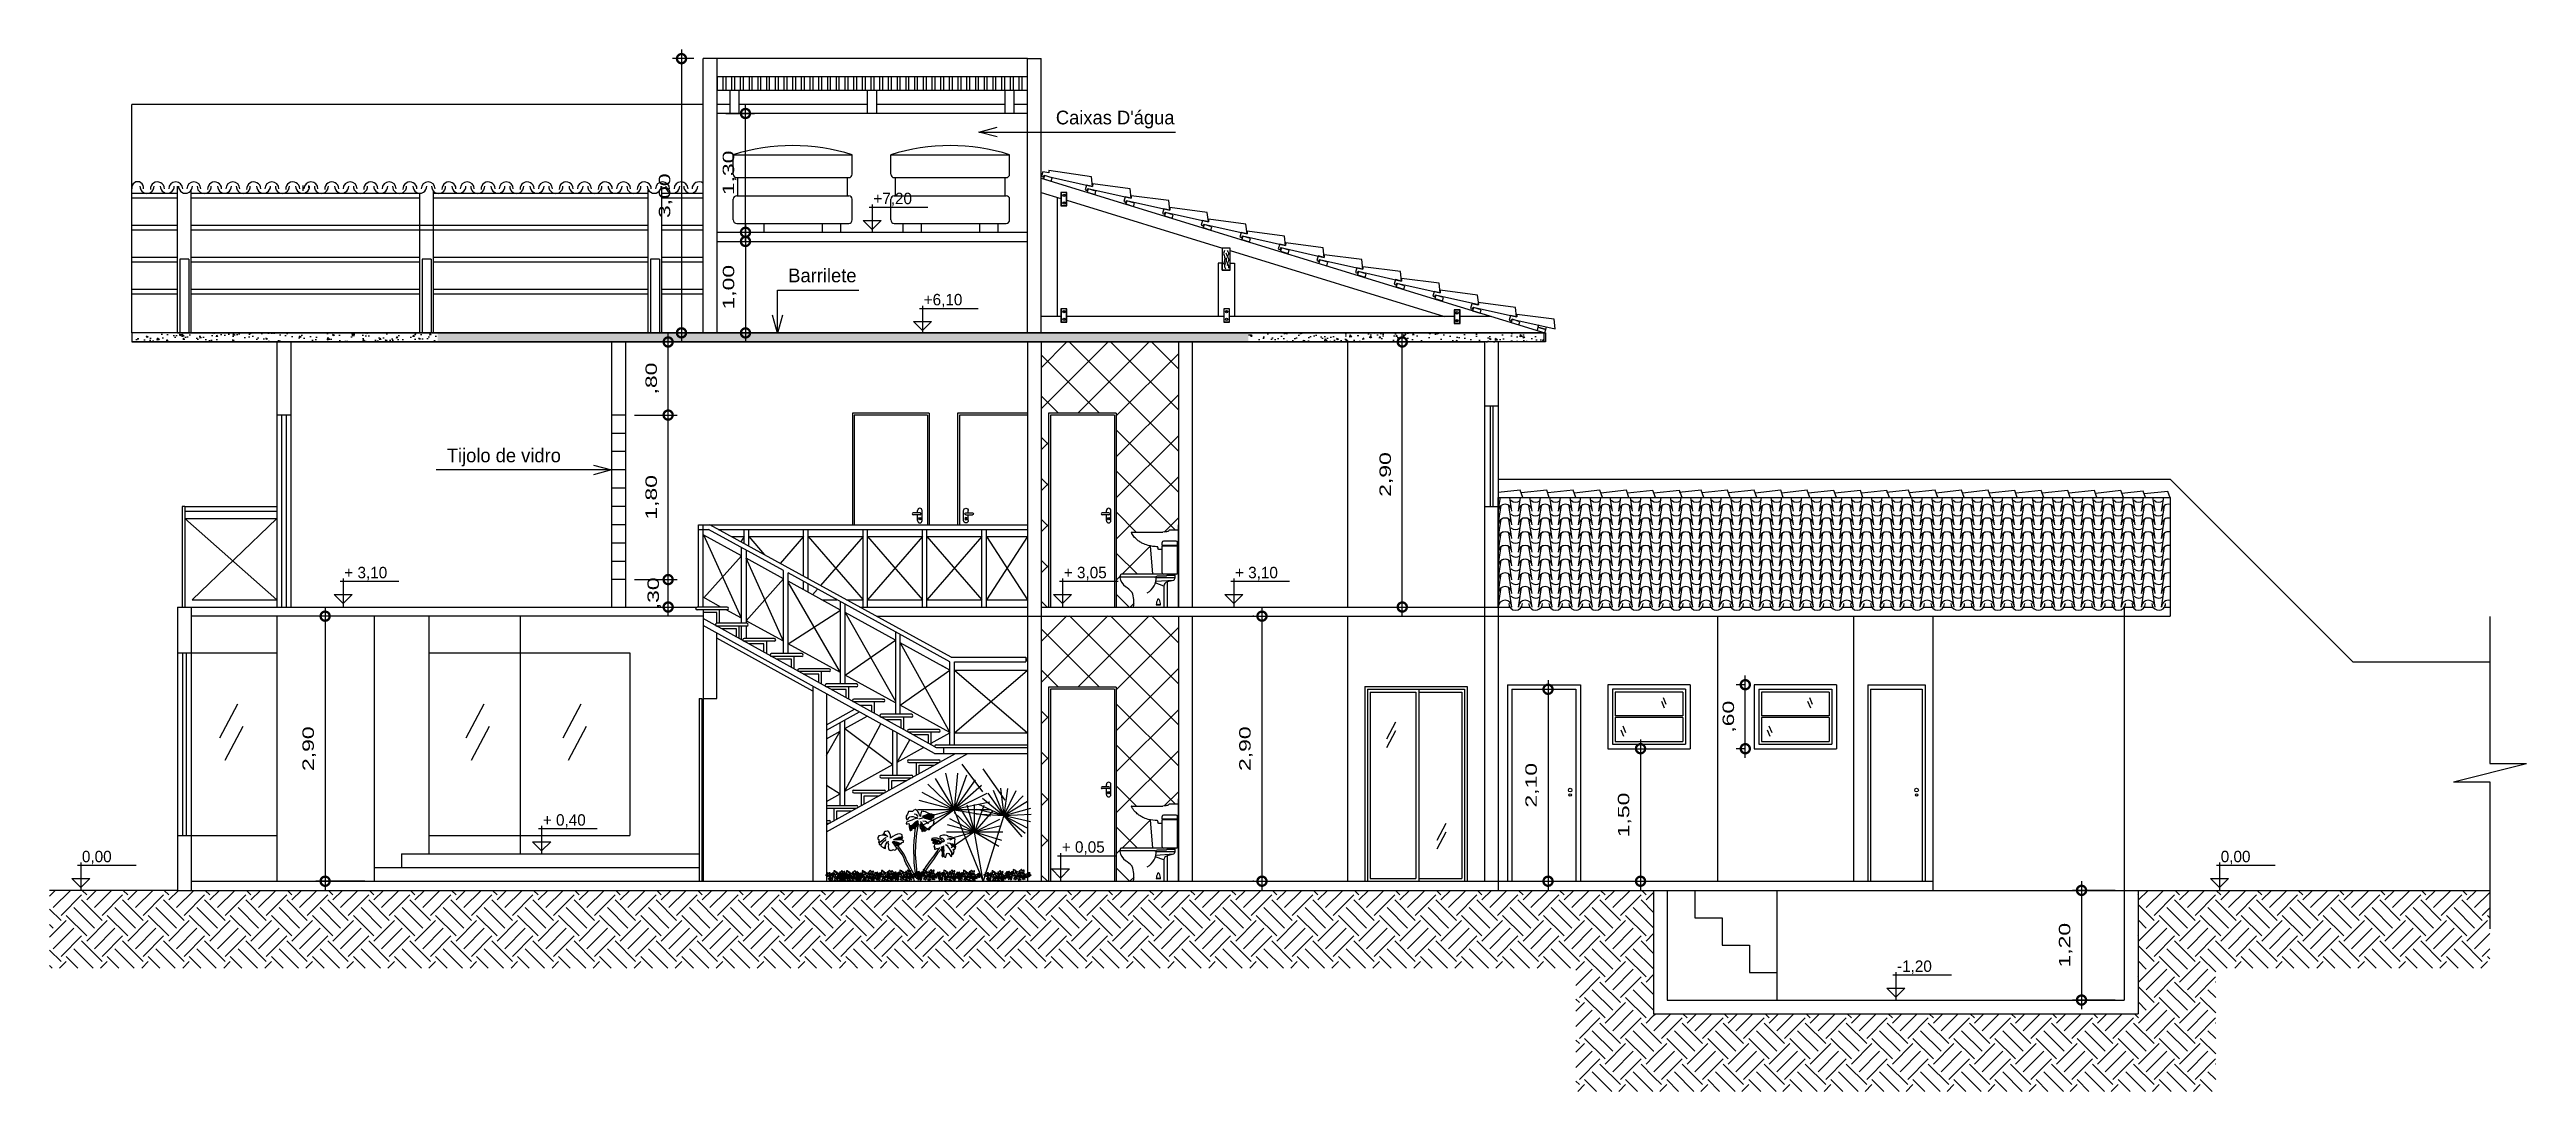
# Model space of a CAD drawing. Header units: millimetres. Extents: x 237 to 339, y 16 to 52.
# Drawn here: x 253.47 to 280.57, y 15.88 to 27.28 of the extents above; entities that cross this region are included whole.
import ezdxf

# ---------------------------------------------------------------- set-up
doc = ezdxf.new("R2010")
doc.units = ezdxf.units.MM
doc.header["$LTSCALE"] = 0.6
doc.header["$MEASUREMENT"] = 0
doc.layers.get('DEFPOINTS').update_dxf_attribs({"color": 253})
for name, color, linetype in [('0.1', 1, 'Continuous'), ('0.3', 3, 'Continuous'), ('01', 1, 'Continuous'), ('02', 2, 'Continuous'), ('AR-ALV', 5, 'Continuous'), ('AR-ALV-BXA', 1, 'Continuous'), ('AR-TXT', 2, 'Continuous'), ('COBERTURA', 32, 'Continuous'), ('guarda-corpo', 32, 'Continuous'), ('MOBILIÁRIO_LAYOUT', 165, 'Continuous'), ('NIVELC', 2, 'Continuous'), ('PALMEIRA', 76, 'Continuous')]:
    doc.layers.add(name, color=color, linetype=linetype)
doc.styles.add('stylUS BT', font='stylu.ttf', dxfattribs={"width": 1.5})
doc.dimstyles.new('ARQ_100 1', dxfattribs={"dimtxt": 0.125, "dimasz": 0.2, "dimexe": 0.1, "dimexo": 0.1, "dimgap": 0.1, "dimtad": 1, "dimzin": 6, "dimtxsty": 'stylUS BT', "dimblk1": 'DOTSMALL', "dimblk2": 'DOTSMALL', "dimsah": 1, "dimcen": 0.09, "dimdle": 0.1, "dimclrd": 256, "dimclre": 256, "dimclrt": 2, "dimaunit": 1, "dimadec": 0, "dimazin": 0, "dimtfac": 1, "dimtmove": 2, "dimatfit": 3, "dimldrblk": 'OPEN30', "dimfxl": 1, "dimtolj": 1, "dimtzin": 0, "dimarcsym": 0})
pattern_1 = [(45, (127.87545, -65.70507), (3e-17, 0.4490128), [0.3175, -0.3175]), (45, (127.79126, -65.62088), (3e-17, 0.4490128), [0.3175, -0.3175]), (45, (127.70707, -65.5367), (3e-17, 0.4490128), [0.3175, -0.3175]), (135, (127.70707, -65.48056), (-0.4490128, 3e-17), [0.3175, -0.3175]), (135, (127.79126, -65.39637), (-0.4490128, 3e-17), [0.3175, -0.3175]), (135, (127.87545, -65.31218), (-0.4490128, 3e-17), [0.3175, -0.3175])]
pattern_2 = [(130, (585.02088, 72.16408), (-0.18218467, -0.015939086), [0.01905, -0.20955]), (185, (585.02088, 72.16408), (0.03524283, 0.19105664), [0.01524, -0.16764]), (79.549, (585.0057, 72.16275), (-0.1469425, 0.17511669), [0.01619, -0.17809]), (133.8158, (585.02088, 72.21488), (-0.27107904, -0.04204233), [0.028575, -0.314325]), (83.3644, (584.9983, 72.21138), (-0.23740423, 0.24742556), [0.024285, -0.267135]), (188.816, (585.02088, 72.21488), (-0.2374046, 0.24742512), [0.02286, -0.25146]), (159, (584.99548, 72.20218), (-0.15161488, -0.10226552), [0.01905, -0.20955]), (214, (584.99548, 72.20218), (-0.06180203, 0.18418797), [0.01524, -0.16764]), (108.5486, (584.98284, 72.19366), (-0.21341649, 0.08192286), [0.01619, -0.17809]), (142.5, (585.02088, 72.16408), (-0.003088603, 0.084555039), [0, -0.165608, 0, -0.17018, 0, -0.168275]), (172.5, (585.02088, 72.16408), (-0.066819663, 0.100180575), [0, -0.097028, 0, -0.161798, 0, -0.064135]), (212.5, (585.07752, 72.16408), (-0.135590595, -0.005728744), [0, -0.0635, 0, -0.19812, 0, -0.26289]), (222.5, (585.10292, 72.16408), (-0.14812918, 0.02542649), [0, -0.08255, 0, -0.131572, 0, -0.18669])]

msp = doc.modelspace()

# ---------------------------------------------------------------- texts
at = {"layer": 'AR-TXT', "attachment_point": 1}
for s, insert, char_height, width in [("{\\fStylus BT|b0|i0|c0|p34;Caixas D'água}", (264.484, 26.616), 0.15, 1.7172), ('{\\fStylus BT|b0|i0|c0|p34;+7,20}', (262.487, 25.718), 0.125, 0.7021), ('{\\fStylus BT|b0|i0|c0|p34;Barrilete}', (261.556, 24.888), 0.15, 1.7172), ('{\\fStylus BT|b0|i0|c0|p34;+6,10}', (263.038, 24.611), 0.125, 0.7021), ('{\\fStylus BT|b0|i0|c0|p34;Tijolo de vidro}', (257.82, 22.919), 0.15, 1.7172), ('{\\fStylus BT|b0|i0|c0|p34;+ 3,10}', (256.699, 21.625), 0.125, 0.70208), ('{\\fStylus BT|b0|i0|c0|p34;+ 3,05}', (264.571, 21.625), 0.125, 0.7021), ('{\\fStylus BT|b0|i0|c0|p34;+ 3,10}', (266.444, 21.625), 0.125, 0.70208), ('{\\fStylus BT|b0|i0|c0|p34;+ 0,40}', (258.871, 18.918), 0.125, 0.7021), ('{\\fStylus BT|b0|i0|c0|p34;0,00}', (253.828, 18.518), 0.125, 0.7021), ('{\\fStylus BT|b0|i0|c0|p34;+ 0,05}', (264.549, 18.622), 0.125, 0.7021), ('{\\fStylus BT|b0|i0|c0|p34;0,00}', (277.229, 18.518), 0.125, 0.7021), ('{\\fStylus BT|b0|i0|c0|p34;-1,20}', (273.687, 17.318), 0.125, 0.7021)]:
    msp.add_mtext(s, dxfattribs=dict(at, insert=insert, char_height=char_height, width=width))

# ---------------------------------------------------------------- blocks, each defined once
blk = doc.blocks.new('NIVELCORTE2')
at = {"layer": 'NIVELC'}
for p, q in [((-0.049, 0.394), (0.869, 0.394)), ((0, 0.436), (0, 0)), ((0, 0.046), (-0.141, 0.187)), ((-0.141, 0.187), (0.141, 0.187)), ((0, 0.046), (0.141, 0.187))]:
    blk.add_line(p, q, dxfattribs=at)
blk = doc.blocks.new('_DOTSMALL')
at = {"color": 0, "linetype": 'ByBlock', "const_width": 0.5}
blk.add_lwpolyline([(-0.0625, 0, 1), (0.0625, 0, 1)], format="xyb", close=True, dxfattribs=at)
blk = doc.blocks.new('*D54')
at = {"layer": '01', "lineweight": -2}
for p, q in [((260.524, 27.185), (260.288, 27.185)), ((260.388, 27.285), (260.388, 24.085)), ((260.524, 24.185), (260.288, 24.185))]:
    blk.add_line(p, q, dxfattribs=at)
at = {"layer": 'DEFPOINTS', "color": 0}
for p in [(260.624, 27.185), (260.388, 24.185), (260.624, 24.185)]:
    blk.add_point(p, dxfattribs=at)
at = {"layer": '01', "lineweight": -2, "xscale": 0.2, "yscale": 0.2, "zscale": 0.2}
for p, rotation in [((260.388, 27.185), 90), ((260.388, 24.185), 270)]:
    blk.add_blockref('_DOTSMALL', p, dxfattribs=dict(at, rotation=rotation))
at = {"layer": '01', "color": 2, "insert": (260.214, 25.685), "char_height": 0.125, "attachment_point": 5, "rotation": 90, "style": 'stylUS BT'}
blk.add_mtext('\\A1;3,00', dxfattribs=at)
blk = doc.blocks.new('_Open30')
at = {"layer": 'AR-ALV', "color": 0, "lineweight": -2}
for p, q in [((-1, 0.27), (0, 0)), ((0, 0), (-1, -0.27)), ((0, 0), (-1, 0))]:
    blk.add_line(p, q, dxfattribs=at)
blk = doc.blocks.new('*D55')
at = {"layer": '01', "lineweight": -2}
for p, q in [((261.088, 25.285), (261.088, 24.084)), ((260.874, 25.185), (261.188, 25.185)), ((260.891, 24.184), (261.188, 24.184))]:
    blk.add_line(p, q, dxfattribs=at)
at = {"layer": 'DEFPOINTS', "color": 0}
for p in [(260.774, 25.185), (260.791, 24.184), (261.088, 24.184)]:
    blk.add_point(p, dxfattribs=at)
at = {"layer": '01', "lineweight": -2, "xscale": 0.2, "yscale": 0.2, "zscale": 0.2}
for p, rotation in [((261.088, 25.185), 90), ((261.088, 24.184), 270)]:
    blk.add_blockref('_DOTSMALL', p, dxfattribs=dict(at, rotation=rotation))
at = {"layer": '01', "color": 2, "insert": (260.914, 24.684), "char_height": 0.125, "attachment_point": 5, "rotation": 90, "style": 'stylUS BT'}
blk.add_mtext('\\A1;1,00', dxfattribs=at)
blk = doc.blocks.new('busch1')
for p, q in [((-11.9, 2.7), (-14.2, 1.6)), ((-13.7, 2.6), (-14.2, 1.6)), ((-13.7, 2.6), (-12.9, 3.3)), ((-12.8, 4.6), (-13.4, 4)), ((-13.4, 4.1), (-11.9, 4.1)), ((-12.9, 3.3), (-11.6, 3.7)), ((-11.5, 4.7), (-12.8, 4.6)), ((-12.3, 1.5), (-12.5, 0.6)), ((-12.5, 0.6), (-12.4, -0.2)), ((-12.4, -0.2), (-11.7, 0.9)), ((-11.8, 2.6), (-12.3, 1.5)), ((-11.9, 4.1), (-11.6, 3.7)), ((-11.8, 2.6), (-11.9, 2.7)), ((-10.7, 3.4), (-11.8, 2.6)), ((-11.7, 0.9), (-10.7, 1.6)), ((-11.6, 3.7), (-10.9, 3.7)), ((-10.3, 4.2), (-11.5, 4.7)), ((-10.9, 3.7), (-10.7, 3.4)), ((-10.7, 3.4), (-10.3, 3.4)), ((-10.7, 1.6), (-10.6, 2.4)), ((-10.7, 1.6), (-10.6, 0.8)), ((-10.6, 2.4), (-10, 3.1)), ((-10.6, 0.8), (-10.3, 0.1)), ((-10.3, 4.2), (-10.2, 3.7)), ((-10.2, 3.7), (-10.3, 3.4)), ((-10, 3.1), (-10.3, 3.4)), ((-10.3, 0.1), (-9.8, -0.3)), ((-9.7, 3.3), (-10.2, 3.7)), ((-9.6, 3.3), (-10, 3.1)), ((-8.2, 0.7), (-10, -1.2)), ((-9.8, -0.3), (-9.2, 1.6)), ((-8.8, 3.1), (-9.7, 3.3)), ((-9.2, 1.6), (-8.3, 0.7)), ((-8.3, 2.9), (-8.8, 3.1)), ((-7.9, 2.7), (-8.3, 2.9)), ((-8.3, 0.7), (-8.2, 0.7)), ((-7.5, 0.7), (-8.2, 0.7)), ((-7.3, 3.4), (-7.9, 2.7)), ((-7.9, 2.7), (-7.6, 2.2)), ((-6.6, 0.4), (-7.7, -0.9)), ((-6.9, 2.2), (-7.6, 2.2)), ((-7.6, 2.2), (-7.4, 1.7)), ((-7.4, 1.7), (-7.5, 0.7)), ((-7.5, 0.7), (-6.6, 0.4)), ((-7.1, 1.7), (-7.4, 1.7)), ((-7.3, 3.3), (-7, 4.1)), ((-7.3, 3.4), (-7.3, 3.3)), ((-7.3, 3.3), (-6.8, 2.4)), ((-6.8, 3.6), (-7.2, 3.4)), ((-6.8, 1.5), (-7.1, 1.7)), ((-7, 4.1), (-6.3, 4.7)), ((-6.9, 7.4), (-6.6, 7.4)), ((-6.9, 7.2), (-6.9, 7.4)), ((-6.8, 6.7), (-6.9, 7.2)), ((-6.8, 2.4), (-6.9, 2.2)), ((-6.6, 6.4), (-6.8, 6.7)), ((-5, 4.4), (-6.8, 3.6)), ((-6.6, 1.1), (-6.8, 1.5)), ((-6.6, 7.4), (-4.6, 6.2)), ((-6.6, 6.4), (-6.3, 5.6)), ((-6.3, 1.4), (-6.6, 1.1)), ((-6.6, 1.1), (-6.4, 0.4)), ((-6.6, 0.4), (-6.5, 0.4)), ((-6.4, 0.4), (-6.5, 0.4)), ((-6.5, 0.4), (-6.3, 0.1)), ((-5.5, 0.7), (-6.4, 0.4)), ((-6.3, 0.1), (-6.4, -1.5)), ((-6.3, 5.6), (-5.8, 4.9)), ((-6.3, 4.7), (-5.8, 4.9)), ((-5.4, 1.9), (-6.3, 1.4)), ((-6.3, 0.1), (-5.5, -0.6)), ((-5.8, 4.9), (-5, 4.4)), ((-4.9, 1), (-5.5, 0.7)), ((-5.5, 0.7), (-4.9, 0.4)), ((-5.3, 2.7), (-5.4, 1.9)), ((-5.4, 1.9), (-4.9, 1)), ((-4.5, 4), (-5.3, 2.7)), ((-5, 4.4), (-5, 4.4)), ((-5, 4.4), (-4.5, 4)), ((-4.9, 1), (-4.6, 0.7)), ((-4.9, 0.4), (-4.8, 0.4)), ((-4.6, 0.7), (-4.8, 0.4)), ((-4.8, 0.4), (-3.9, -0.3)), ((-4.6, 6.2), (-4.5, 6.1)), ((-4.1, 1), (-4.6, 0.7)), ((-4.5, 6.1), (-4.4, 7.4)), ((-4.1, 5.2), (-4.5, 6.1)), ((-4.5, 4), (-4.2, 4.3)), ((-4.4, 7.4), (-3.8, 8.3)), ((-4.2, 4.3), (-3.6, 4.4)), ((-3.6, 4.4), (-4.1, 5.2)), ((-3.7, 1.4), (-4.1, 1)), ((-4.1, 1), (-3.7, 0.7)), ((-3.8, 8.3), (-2.8, 7.4)), ((-3.6, 1.8), (-3.7, 1.4)), ((-3.7, 1.4), (-3, 1.4)), ((-3.5, 0.8), (-3.7, 0.7)), ((-3.7, 0.7), (-3.4, -0.2)), ((-3.6, 4.4), (-3.3, 4.1)), ((-3.4, 2.1), (-3.6, 1.8)), ((-2.9, 0.6), (-3.5, 0.8)), ((-3.2, 2.6), (-3.4, 2.1)), ((-3.2, 4.2), (-3.3, 4.1)), ((-3.3, 4.1), (-3.3, 3.3)), ((-3.3, 3.3), (-3.2, 2.7)), ((-2.8, 4.2), (-3.2, 4.2)), ((-3.2, 2.7), (-3.2, 2.6)), ((-3.2, 2.6), (-2, 1.7)), ((-3, 1.4), (-2.6, 1.3)), ((-2.5, 0.7), (-2.9, 0.6)), ((-2.8, 7.4), (-2.4, 6.8)), ((-2.2, 5.3), (-2.8, 4.4)), ((-2.8, 4.4), (-2.7, 4.3)), ((-2.7, 4.3), (-2.8, 4.2)), ((-2.6, 4), (-2.8, 4.2)), ((-2.7, 4.3), (-1, 4.6)), ((-2.1, 3.7), (-2.6, 4)), ((-2, 1.7), (-2.6, 1.3)), ((-2.6, 1.3), (-2.6, 0.9)), ((-2.6, 0.9), (-2.5, 0.7)), ((-1.9, 1.1), (-2.5, 0.7)), ((-2.5, 0.7), (-2.5, 0.7)), ((-2.5, 0.7), (-1.8, 0.1)), ((-2.4, 6.8), (-2.1, 6.2)), ((-2.1, 6.2), (-2.3, 5.6)), ((-2.3, 5.6), (-2.2, 5.3)), ((-2.2, 5.3), (-2.1, 5.3)), ((-2.1, 6.2), (-1.4, 6.7)), ((-1.2, 6.4), (-2.1, 5.3)), ((-2.1, 5.3), (-2, 5.3)), ((-1.5, 3.6), (-2.1, 3.7)), ((0.5, 5.3), (-2, 5.3)), ((-2, 1.7), (-2, 1.7)), ((-2, 1.7), (-1.5, 1.6)), ((-2, 1.7), (-2, 1.3)), ((-2, 1.3), (-1.9, 1.1)), ((-1.8, 1.1), (-1.9, 1.1)), ((-1.3, 1.4), (-1.8, 1.1)), ((-1.1, 0.7), (-1.8, 0.1)), ((-1.8, 0.1), (-1.7, -0.2)), ((-1.1, 0.1), (-1.7, -0.2)), ((-1.5, 3.6), (-0.6, 3.3)), ((-1.5, 1.6), (-1.3, 1.4)), ((-1.5, 1.6), (-1.2, 1.6)), ((-1.4, 6.7), (-1.2, 6.4)), ((-1.2, 1.6), (-1.3, 1.4)), ((-1.3, 1.4), (-1.3, 1.3)), ((-1.3, 1.3), (-1.1, 0.7)), ((-1.2, 1.6), (-0.9, 1.5)), ((-0.6, 1.1), (-1.1, 0.7)), ((-0.7, 0.1), (-1.1, 0.1)), ((-0.9, 1.5), (-0.1, 1.3)), ((-0.9, 1.5), (-0.6, 1.1)), ((0.8, -0.1), (-0.7, 0.1)), ((-0.6, 3.3), (-0.3, 3.4)), ((-0.6, 3.3), (-0.2, 3)), ((-0.6, 1.1), (-0.2, 1.1)), ((-0.3, 3.4), (0, 3.3)), ((-0.2, 3), (0, 3)), ((-0.1, 1.3), (-0.2, 1.1)), ((-0.2, 1.1), (0.3, 0.7)), ((0.4, 1.4), (-0.1, 1.3)), ((0, 3.3), (0, 3)), ((0, 3), (0.3, 2.7)), ((0.7, 3.2), (0.3, 2.7)), ((0.3, 2.7), (0.4, 2.4)), ((0.3, 0.7), (0.5, 0.7)), ((0.4, 2.4), (0.7, 2.1)), ((0.6, 1.6), (0.4, 1.4)), ((0.4, 1.4), (0.7, 0.9)), ((0.7, 5.8), (0.5, 5.9)), ((1.7, 4.3), (0.5, 5.3)), ((0.7, 0.9), (0.5, 0.7)), ((0.5, 0.7), (0.8, -0.1)), ((0.7, 2.1), (0.6, 1.6)), ((1.7, 5.9), (0.7, 5.8)), ((0.7, 5.8), (1.8, 4.2)), ((1.1, 3.2), (0.7, 3.2)), ((0.7, 2.1), (0.9, 2.1)), ((1, 1.2), (0.7, 0.9)), ((1.1, 2.6), (0.9, 2.1)), ((0.9, 2.1), (1, 1.2)), ((1, 1.2), (1.4, 0.9)), ((1.4, 0.8), (1, -0.2)), ((1, -0.2), (1.6, 0.3)), ((1.5, 3.7), (1.1, 3.2)), ((1.1, 3.2), (1.1, 2.6)), ((1.9, 1.1), (1.4, 0.8)), ((1.4, 0.9), (1.4, 0.8)), ((1.6, 3.7), (1.5, 3.7)), ((1.7, 4.2), (1.6, 3.7)), ((1.6, 0.3), (2.2, 0.6)), ((2, 7), (1.7, 6.2)), ((1.7, 6.2), (1.7, 5.9)), ((1.7, 5.9), (2.4, 5.4)), ((1.7, 4.2), (1.7, 4.3)), ((2.5, 4.4), (1.8, 4.2)), ((2.4, 1.3), (1.9, 1.1)), ((2.5, 6.7), (2, 7)), ((2.2, 0.6), (2.6, 0.7)), ((2.7, 6), (2.4, 5.4)), ((2.4, 5.4), (2.5, 4.4)), ((2.6, 1.7), (2.4, 1.3)), ((2.4, 1.3), (2.6, 1.2)), ((2.5, 6.7), (3.1, 7.3)), ((2.5, 6.7), (2.6, 6.2)), ((3, 4.1), (2.5, 4.4)), ((2.6, 6.2), (2.7, 6)), ((2.6, 1.7), (2.6, 1.7)), ((2.7, 1.7), (2.6, 1.7)), ((2.9, 1.2), (2.6, 1.2)), ((2.6, 1.2), (2.6, 0.7)), ((2.6, 0.7), (3.2, -0.8)), ((2.7, 6), (3.4, 7.3)), ((3, 2.1), (2.7, 1.7)), ((3.1, 1.4), (2.9, 1.2)), ((4.1, 4.4), (3, 4.1)), ((3, 4.1), (3.4, 3.7)), ((3.3, 2.4), (3, 2.2)), ((3, 2.2), (3, 2.1)), ((3.1, 7.3), (3.4, 7.3)), ((3.5, 1.7), (3.1, 1.4)), ((3.3, 2.4), (3.4, 3.7)), ((3.3, 2.4), (3.3, 2.2)), ((3.3, 2.2), (3.5, 1.7)), ((3.4, 7.3), (4.1, 7.8)), ((3.5, 1.7), (4.3, 1)), ((3.9, -0.2), (4.2, 0.5)), ((4.1, 7.8), (5.1, 8.1)), ((4.9, 5.1), (4.1, 4.4)), ((4.2, 0.5), (4.3, 1)), ((4.3, 3.5), (5.3, 4.4)), ((6.1, 3.4), (4.3, 3.5)), ((4.6, 1), (4.3, 1)), ((4.8, 1.6), (4.6, 1.9)), ((4.8, 1.6), (4.6, 1)), ((4.8, 1.6), (6.7, 0.8)), ((5.1, 6.1), (4.9, 5.1)), ((6, 5.4), (4.9, 5.1)), ((4.9, 5.1), (4.9, 5.2)), ((5.1, 8.1), (5.2, 7.4)), ((5.2, 7.4), (5.1, 6.1)), ((5.3, 4.4), (6.3, 4.9)), ((6.1, 2.4), (5.3, 2.9)), ((5.9, 4.1), (5.4, 3.9)), ((6, 4.4), (5.9, 4.1)), ((5.9, 4.1), (6.5, 3.9)), ((6, 5.4), (6.9, 5.3)), ((6.3, 4.4), (6, 4.4)), ((6, -0.5), (6.5, 0.1)), ((7.4, 3), (6.1, 3.4)), ((6.1, 2.4), (6.2, 2.5)), ((6.1, 2.4), (6.8, 1.3)), ((6.2, 2.5), (7.4, 2.5)), ((6.3, 4.9), (6.8, 4.9)), ((7.9, 4.6), (6.3, 4.4)), ((6.5, 3.9), (7.5, 3.5)), ((6.5, 0.1), (7.7, 0.3)), ((6.7, 0.8), (6.8, 1.3)), ((6.9, 5.3), (7.7, 4.8)), ((7.4, 2.5), (8.1, 2.6)), ((7.5, 3.5), (8, 3.1)), ((7.7, 4.8), (7.9, 4.6)), ((8.3, 0.3), (7.7, 0.3)), ((7.9, 4.6), (8.1, 4.5)), ((8.1, 2.6), (8, 3.1)), ((9, 4.9), (8.3, 4.4)), ((8.3, 4.4), (8.3, 4)), ((9.3, 4.3), (8.3, 4)), ((8.3, 0.4), (8.4, 0.4)), ((8.3, 0.4), (8.3, 0.3)), ((8.4, 0.4), (8.3, 0.3)), ((8.3, 0.3), (8.3, 0.2)), ((8.3, 0.2), (8.5, -0.2)), ((10, 1.4), (8.4, 0.4)), ((8.4, 0.4), (8.4, 0.4)), ((9.1, 0.1), (8.5, -0.2)), ((10.2, 5), (9, 4.9)), ((9.2, 3.3), (9, 2.4)), ((9, 2.4), (9, 1.8)), ((9, 1.8), (9.2, 1.6)), ((9.6, 6.1), (9.1, 6)), ((9.1, 6), (10.2, 5.2)), ((9.2, 1.6), (9.1, 1.5)), ((9.3, 0.3), (9.1, 0.1)), ((9.1, 0.1), (10.4, 0)), ((9.9, 4.2), (9.2, 3.3)), ((9.5, 1.9), (9.2, 1.6)), ((9.9, 4.2), (9.3, 4.3)), ((10.5, 1.1), (9.3, 0.3)), ((10.6, 3.4), (9.5, 1.9)), ((10.3, 6), (9.6, 6.1)), ((10.4, 4.3), (9.9, 4.2)), ((10, 1.4), (10.5, 1.1)), ((10.2, 5.2), (10.2, 5)), ((10.2, 5), (10.5, 4.5)), ((10.7, 5.5), (10.3, 6)), ((10.5, 4.5), (10.4, 4.3)), ((10.4, 4.3), (10.6, 3.8)), ((11, 4.7), (10.5, 4.5)), ((10.6, 3.8), (10.5, 3.5)), ((10.5, 3.5), (10.6, 3.4)), ((10.6, 3.4), (10.8, 2.7)), ((10.9, 5.2), (10.7, 5.5)), ((10.8, 2.7), (11.6, 1.5)), ((11.3, 5.5), (10.9, 5.2)), ((10.9, 5.2), (11, 4.7)), ((11, 4.7), (12.2, 4.7)), ((11.7, 5.9), (11.3, 5.5)), ((11.6, 1.5), (11.9, 1.9)), ((12.1, 6), (11.7, 5.9)), ((11.9, 1.9), (12.2, 2.7)), ((12.2, 3.9), (12, 3.8)), ((12.2, 2.7), (12, 3.8)), ((12.5, 5.8), (12.1, 6)), ((12.5, 5.8), (12.2, 4.9)), ((12.2, 4.9), (12.2, 4.7)), ((13.1, 4.4), (12.2, 4.7)), ((12.2, 3.9), (13, 3.6)), ((13, 3.6), (13.7, 2.9)), ((13.6, 4), (13.1, 4.4)), ((13.9, 3.2), (13.6, 4)), ((13.7, 2.9), (13.9, 3.2)), ((-10, -1.2), (-7.8, -0.8)), ((-7.9, -1.6), (-7.7, -0.9)), ((-7.7, -2.5), (-7.9, -1.6)), ((-7.8, -0.8), (-7.7, -0.9)), ((-7.4, -3), (-7.7, -2.5)), ((-6.5, -1.6), (-7.4, -3)), ((-6.4, -1.5), (-6.5, -1.6)), ((-6.4, -1.5), (-6.2, -1.9)), ((-6.2, -1.9), (-6, -2.4)), ((-6, -2.4), (-6, -2.7)), ((-5.6, -3.2), (-6, -2.7)), ((-5.6, -3.2), (-5.3, -2.7)), ((-5.5, -0.6), (-5.5, -0.6)), ((-5.5, -0.9), (-5.5, -0.6)), ((-5.5, -0.6), (-5.1, -0.8)), ((-5.3, -1.3), (-5.5, -0.9)), ((-5.2, -1.9), (-5.3, -1.3)), ((-5.3, -2.7), (-5.2, -1.9)), ((-5.1, -0.8), (-4.3, -1.1)), ((-4.3, -1.1), (-3.5, -1.3)), ((-3.9, -0.3), (-3.7, -0.3)), ((-3.4, -0.2), (-3.7, -0.3)), ((-3.7, -0.3), (-3.6, -0.7)), ((-3.6, -0.7), (-3.4, -1)), ((-3.6, -1.3), (-3.5, -1.3)), ((-3.3, -3.2), (-3.6, -3.6)), ((-3.4, -1), (-3.5, -1.3)), ((-3.5, -1.3), (-3.4, -1.4)), ((-2.6, -0.4), (-3.4, -0.2)), ((-2.7, -2.6), (-3.3, -3.1)), ((-3.3, -3.2), (-2.8, -3)), ((-3.3, -3.1), (-3.3, -3.2)), ((-2.8, -3), (-2.2, -2.9)), ((-2.5, -2.4), (-2.7, -2.6)), ((-2.3, -0.6), (-2.6, -0.4)), ((-2.4, -2.3), (-2.5, -2.3)), ((-2.5, -2.3), (-2.5, -2.4)), ((-2.4, -2.3), (-2.3, -2.1)), ((-2, -1), (-2.3, -0.6)), ((-2.3, -2.1), (-1.9, -2.2)), ((-2.2, -2.9), (-1.9, -2.9)), ((-1.7, -1.1), (-2, -1)), ((-1.9, -2.9), (-2, -3.3)), ((-2, -3.3), (-2, -3.4)), ((-2, -3.4), (-1.4, -3.5)), ((-1.9, -2.2), (-1.6, -2.1)), ((-1.7, -0.2), (-1.6, -0.9)), ((-1.6, -0.9), (-1.7, -1.1)), ((-1.6, -2.1), (-1.4, -1.9)), ((-1.4, -1.9), (-1, -1.9)), ((-1.4, -3.5), (-1.3, -3.7)), ((-1.3, -3.7), (-1.1, -3.5)), ((-1.1, -3.5), (-0.8, -3.4)), ((-1, -1.9), (-1, -2.3)), ((-1, -2.3), (-0.4, -2.4)), ((-0.8, -3.4), (-0.5, -3.5)), ((-0.3, -2.6), (-0.7, -2.9)), ((-0.7, -2.9), (-0.2, -3.5)), ((-0.5, -3.5), (-0.3, -3.7)), ((-0.4, -2.4), (-0.3, -2.6)), ((-0.1, -2.7), (-0.3, -2.6)), ((-0.2, -3.5), (-0.3, -3.7)), ((1.2, -1.6), (0.7, -2)), ((0.7, -2), (0.8, -2.2)), ((0.8, -0.1), (1, -0.2)), ((2.1, -2.1), (0.8, -2.2)), ((2.1, -1.6), (1.2, -1.6)), ((1.8, -0.7), (2.2, -1.5)), ((2.2, -0.7), (1.8, -0.7)), ((2.2, -1.5), (2.1, -1.6)), ((2.7, -2.9), (2.1, -2.1)), ((2.5, -0.8), (2.2, -0.7)), ((2.8, -1.2), (2.5, -0.8)), ((3.4, -2.8), (2.7, -2.9)), ((3.2, -0.8), (2.8, -1.2)), ((3.6, -0.7), (3.2, -0.8)), ((3.4, -2.6), (3.6, -2.3)), ((3.4, -2.8), (3.4, -2.6)), ((3.5, -1.5), (3.9, -1.3)), ((3.8, -1.7), (3.5, -1.5)), ((3.6, -0.7), (3.9, -0.2)), ((3.6, -0.7), (4.3, -1)), ((3.6, -2.3), (4, -2.5)), ((4, -1.7), (3.8, -1.7)), ((3.9, -1.3), (4.1, -1.2)), ((4.3, -1.9), (4, -1.7)), ((4, -2.5), (4.5, -2.5)), ((4.1, -1.2), (4.3, -1)), ((4.6, -2.2), (4.3, -1.9)), ((4.5, -2.5), (4.8, -2.5)), ((4.8, -2.5), (4.6, -2.2)), ((4.8, -2.5), (4.9, -2.6)), ((6.8, -0.3), (6, -0.5)), ((6.8, -0.3), (7.6, -0.4)), ((7, -1.2), (6.9, -1.7)), ((6.9, -1.7), (6.9, -2.4)), ((6.9, -2.4), (7.3, -2.8)), ((7.7, -0.6), (7, -1.2)), ((7.3, -2.8), (7.4, -3.3)), ((7.7, -3.2), (7.4, -3.3)), ((7.6, -0.4), (7.7, -0.6)), ((8.3, -0.6), (7.7, -0.6)), ((8.6, -1.9), (7.7, -3.2)), ((8.5, -0.2), (8.3, -0.6)), ((8.3, -0.6), (8.4, -0.8)), ((8.4, -0.8), (9.3, -0.9)), ((8.4, -0.8), (8.6, -1.9)), ((8.6, -1.9), (9.8, -2.8)), ((9.7, -0.9), (9.3, -0.9)), ((9.3, -0.9), (10.4, -2.6)), ((11.2, -1), (9.7, -0.9)), ((9.8, -2.8), (10.2, -3.2)), ((10.4, -2.6), (10.2, -3.2)), ((10.4, 0), (11.3, -0.7)), ((11.3, -0.7), (11.2, -1))]:
    blk.add_line(p, q)
for centre, start, end in [((-10.3, 4.2), 12.8043, 67.5333), ((0.5, 5.3), 49.844, 89.647)]:
    blk.add_arc(centre, 0.00000961, start, end)
blk = doc.blocks.new('*D56')
at = {"layer": '01', "lineweight": -2}
for p, q in [((256.489, 21.185), (256.489, 18.085)), ((256.924, 21.085), (256.389, 21.085)), ((256.924, 18.185), (256.389, 18.185))]:
    blk.add_line(p, q, dxfattribs=at)
at = {"layer": 'DEFPOINTS', "color": 0}
for p in [(257.024, 21.085), (256.489, 18.185), (257.024, 18.185)]:
    blk.add_point(p, dxfattribs=at)
at = {"layer": '01', "lineweight": -2, "xscale": 0.2, "yscale": 0.2, "zscale": 0.2}
for p, rotation in [((256.489, 21.085), 90), ((256.489, 18.185), 270)]:
    blk.add_blockref('_DOTSMALL', p, dxfattribs=dict(at, rotation=rotation))
at = {"layer": '01', "color": 2, "insert": (256.315, 19.635), "char_height": 0.125, "attachment_point": 5, "rotation": 90, "style": 'stylUS BT'}
blk.add_mtext('\\A1;2,90', dxfattribs=at)
blk = doc.blocks.new('arvorevista17')
for p, q in [((-0.274, 0.815), (-0.257, 0.824)), ((-0.264, 0.805), (-0.274, 0.815)), ((-0.271, 0.906), (-0.259, 0.909)), ((-0.267, 0.873), (-0.271, 0.906)), ((-0.265, 0.873), (-0.267, 0.873)), ((-0.249, 0.873), (-0.265, 0.873)), ((-0.265, 0.793), (-0.264, 0.805)), ((-0.255, 0.786), (-0.265, 0.793)), ((-0.264, 0.769), (-0.255, 0.786)), ((-0.245, 0.762), (-0.264, 0.769)), ((-0.259, 0.909), (-0.241, 0.918)), ((-0.257, 0.824), (-0.237, 0.833)), ((-0.245, 0.91), (-0.255, 0.891)), ((-0.255, 0.891), (-0.255, 0.878)), ((-0.244, 0.864), (-0.249, 0.873)), ((-0.243, 0.754), (-0.245, 0.762)), ((-0.234, 0.86), (-0.244, 0.864)), ((-0.229, 0.757), (-0.243, 0.754)), ((-0.241, 0.918), (-0.213, 0.922)), ((-0.235, 0.915), (-0.241, 0.899)), ((-0.241, 0.899), (-0.241, 0.873)), ((-0.24, 0.744), (-0.229, 0.757)), ((-0.216, 0.747), (-0.24, 0.744)), ((-0.237, 0.833), (-0.211, 0.839)), ((-0.225, 0.838), (-0.234, 0.86)), ((-0.219, 0.917), (-0.228, 0.9)), ((-0.228, 0.9), (-0.227, 0.866)), ((-0.219, 0.732), (-0.216, 0.747)), ((-0.211, 0.721), (-0.219, 0.732)), ((-0.211, 0.897), (-0.214, 0.847)), ((-0.213, 0.922), (-0.203, 0.922)), ((-0.203, 0.917), (-0.211, 0.897)), ((-0.211, 0.839), (-0.185, 0.85)), ((-0.206, 0.707), (-0.211, 0.721)), ((-0.194, 0.707), (-0.206, 0.707)), ((-0.205, 0.922), (-0.169, 0.938)), ((-0.203, 0.922), (-0.178, 0.914)), ((-0.2, 0.899), (-0.202, 0.855)), ((-0.187, 0.912), (-0.2, 0.899)), ((-0.186, 0.898), (-0.194, 0.85)), ((-0.172, 0.721), (-0.194, 0.707)), ((-0.18, 0.802), (-0.19, 0.783)), ((-0.173, 0.91), (-0.186, 0.898)), ((-0.185, 0.85), (-0.138, 0.859)), ((-0.177, 0.889), (-0.181, 0.876)), ((-0.181, 0.876), (-0.181, 0.854)), ((-0.153, 0.82), (-0.18, 0.802)), ((-0.178, 0.914), (-0.128, 0.895)), ((-0.169, 0.897), (-0.177, 0.889)), ((-0.149, 0.74), (-0.172, 0.721)), ((-0.167, 0.878), (-0.171, 0.855)), ((-0.169, 0.938), (-0.153, 0.951)), ((-0.159, 0.903), (-0.169, 0.897)), ((-0.158, 0.891), (-0.167, 0.878)), ((-0.142, 0.898), (-0.158, 0.891)), ((-0.147, 0.881), (-0.157, 0.857)), ((-0.154, 0.689), (-0.149, 0.72)), ((-0.14, 0.69), (-0.154, 0.689)), ((-0.153, 0.951), (-0.131, 0.954)), ((-0.117, 0.826), (-0.153, 0.82)), ((-0.131, 0.755), (-0.149, 0.74)), ((-0.149, 0.72), (-0.136, 0.743)), ((-0.149, 0.707), (-0.139, 0.692)), ((-0.128, 0.892), (-0.147, 0.881)), ((-0.145, 0.722), (-0.128, 0.696)), ((-0.133, 0.877), (-0.143, 0.86)), ((-0.128, 0.689), (-0.14, 0.69)), ((-0.138, 0.732), (-0.117, 0.695)), ((-0.136, 0.743), (-0.132, 0.754)), ((-0.115, 0.887), (-0.133, 0.877)), ((-0.133, 0.745), (-0.106, 0.697)), ((-0.131, 0.954), (-0.115, 0.953)), ((-0.112, 0.777), (-0.131, 0.755)), ((-0.128, 0.895), (-0.106, 0.886)), ((-0.124, 0.691), (-0.128, 0.689)), ((-0.127, 0.758), (-0.103, 0.709)), ((-0.116, 0.691), (-0.124, 0.691)), ((-0.118, 0.766), (-0.097, 0.718)), ((-0.101, 0.682), (-0.116, 0.691)), ((-0.115, 0.953), (-0.099, 0.956)), ((-0.101, 0.8), (-0.112, 0.777)), ((-0.11, 0.775), (-0.092, 0.73)), ((-0.105, 0.785), (-0.084, 0.735)), ((-0.086, 0.817), (-0.101, 0.8)), ((-0.098, 0.706), (-0.101, 0.682)), ((-0.1, 0.798), (-0.08, 0.743)), ((-0.099, 0.956), (-0.094, 0.94)), ((-0.094, 0.717), (-0.098, 0.706)), ((-0.094, 0.94), (-0.089, 0.924)), ((-0.078, 0.722), (-0.094, 0.717)), ((-0.091, 0.807), (-0.08, 0.762)), ((-0.089, 0.924), (-0.086, 0.902)), ((-0.086, 0.902), (-0.085, 0.886)), ((-0.085, 0.886), (-0.075, 0.893)), ((-0.076, 0.748), (-0.079, 0.734)), ((-0.079, 0.734), (-0.078, 0.722)), ((-0.075, 0.769), (-0.076, 0.748)), ((-0.075, 0.893), (-0.061, 0.93)), ((-0.057, 0.776), (-0.075, 0.773)), ((-0.075, 0.773), (-0.075, 0.769)), ((-0.061, 0.93), (-0.046, 0.953)), ((-0.035, 0.659), (-0.057, 0.776)), ((-0.036, 0.759), (-0.057, 0.776)), ((-0.046, 0.806), (-0.052, 0.775)), ((-0.031, 0.822), (-0.05, 0.829)), ((-0.048, 0.827), (-0.046, 0.806)), ((-0.046, 0.953), (-0.031, 0.972)), ((-0.018, 0.917), (-0.046, 0.886)), ((-0.043, 0.864), (-0.045, 0.862)), ((-0.045, 0.862), (-0.013, 0.855)), ((-0.038, 0.793), (-0.044, 0.768)), ((-0.032, 0.87), (-0.043, 0.864)), ((-0.037, 0.822), (-0.038, 0.793)), ((-0.022, 0.741), (-0.036, 0.759)), ((-0.028, 0.793), (-0.035, 0.76)), ((-0.008, 0.878), (-0.032, 0.87)), ((-0.031, 0.972), (-0.017, 0.979)), ((-0.01, 0.809), (-0.031, 0.822)), ((-0.026, 0.818), (-0.028, 0.793)), ((-0.017, 0.783), (-0.025, 0.749)), ((-0.02, 0.723), (-0.022, 0.741)), ((-0.007, 0.726), (-0.02, 0.723)), ((0.003, 0.921), (-0.018, 0.917)), ((-0.017, 0.979), (-0.007, 0.977)), ((-0.015, 0.809), (-0.017, 0.783)), ((-0.006, 0.772), (-0.017, 0.728)), ((-0.013, 0.855), (0.008, 0.848)), ((-0.011, 0.715), (-0.013, 0.725)), ((-0.006, 0.62), (-0.011, 0.715)), ((0.027, 0.772), (-0.01, 0.809)), ((0.017, 0.883), (-0.008, 0.878)), ((-0.007, 0.977), (0.008, 0.97)), ((0.015, 0.725), (-0.007, 0.726)), ((-0.004, 0.802), (-0.006, 0.772)), ((0.004, 0.767), (-0.004, 0.728)), ((0.007, 0.789), (0.004, 0.767)), ((0.008, 0.97), (0.027, 0.955)), ((0.008, 0.848), (0.037, 0.834)), ((0.016, 0.757), (0.008, 0.727)), ((0.029, 0.719), (0.015, 0.725)), ((0.018, 0.779), (0.016, 0.757)), ((0.027, 0.751), (0.016, 0.725)), ((0.039, 0.884), (0.017, 0.883)), ((0.037, 0.744), (0.026, 0.723)), ((0.027, 0.955), (0.043, 0.954)), ((0.05, 0.761), (0.027, 0.772)), ((0.03, 0.769), (0.027, 0.751)), ((0.03, 0.701), (0.029, 0.719)), ((0.041, 0.724), (0.03, 0.713)), ((0.047, 0.694), (0.03, 0.701)), ((0.037, 0.834), (0.061, 0.824)), ((0.041, 0.765), (0.037, 0.744)), ((0.064, 0.881), (0.039, 0.884)), ((0.053, 0.73), (0.04, 0.7)), ((0.044, 0.737), (0.041, 0.724)), ((0.043, 0.954), (0.064, 0.953)), ((0.049, 0.762), (0.044, 0.737)), ((0.059, 0.696), (0.047, 0.694)), ((0.06, 0.721), (0.048, 0.697)), ((0.065, 0.739), (0.05, 0.761)), ((0.056, 0.752), (0.053, 0.73)), ((0.068, 0.721), (0.059, 0.696)), ((0.064, 0.739), (0.06, 0.721)), ((0.061, 0.824), (0.087, 0.816)), ((0.064, 0.953), (0.08, 0.953)), ((0.072, 0.87), (0.064, 0.881)), ((0.069, 0.741), (0.068, 0.721)), ((0.07, 0.762), (0.069, 0.741)), ((0.073, 0.784), (0.07, 0.762)), ((0.088, 0.848), (0.072, 0.87)), ((0.082, 0.789), (0.073, 0.784)), ((0.08, 0.953), (0.083, 0.939)), ((0.109, 0.78), (0.082, 0.789)), ((0.083, 0.939), (0.096, 0.916)), ((0.087, 0.816), (0.106, 0.806)), ((0.105, 0.839), (0.088, 0.848)), ((0.096, 0.916), (0.114, 0.892)), ((0.111, 0.864), (0.105, 0.839)), ((0.106, 0.806), (0.113, 0.791)), ((0.113, 0.791), (0.109, 0.78)), ((0.114, 0.892), (0.111, 0.864)), ((0.349, 0.675), (0.36, 0.684)), ((0.36, 0.684), (0.372, 0.684)), ((0.372, 0.684), (0.389, 0.681)), ((0.389, 0.681), (0.403, 0.68)), ((0.403, 0.68), (0.414, 0.67)), ((-0.569, 0.474), (-0.556, 0.487)), ((-0.562, 0.45), (-0.569, 0.474)), ((-0.553, 0.439), (-0.562, 0.45)), ((-0.56, 0.479), (-0.555, 0.451)), ((-0.558, 0.573), (-0.547, 0.585)), ((-0.553, 0.549), (-0.558, 0.573)), ((-0.556, 0.487), (-0.544, 0.498)), ((-0.555, 0.52), (-0.553, 0.549)), ((-0.547, 0.506), (-0.555, 0.52)), ((-0.541, 0.439), (-0.553, 0.439)), ((-0.551, 0.489), (-0.551, 0.455)), ((-0.547, 0.585), (-0.528, 0.584)), ((-0.534, 0.503), (-0.547, 0.506)), ((-0.544, 0.498), (-0.528, 0.505)), ((-0.544, 0.413), (-0.531, 0.432)), ((-0.541, 0.395), (-0.544, 0.413)), ((-0.543, 0.496), (-0.543, 0.463)), ((-0.531, 0.432), (-0.541, 0.439)), ((-0.529, 0.369), (-0.541, 0.395)), ((-0.533, 0.5), (-0.535, 0.469)), ((-0.513, 0.368), (-0.529, 0.369)), ((-0.528, 0.584), (-0.517, 0.601)), ((-0.528, 0.584), (-0.516, 0.579)), ((-0.528, 0.505), (-0.514, 0.508)), ((-0.507, 0.391), (-0.527, 0.378)), ((-0.521, 0.506), (-0.526, 0.48)), ((-0.508, 0.508), (-0.519, 0.482)), ((-0.517, 0.601), (-0.499, 0.606)), ((-0.505, 0.403), (-0.517, 0.396)), ((-0.508, 0.378), (-0.517, 0.37)), ((-0.516, 0.579), (-0.493, 0.568)), ((-0.514, 0.508), (-0.49, 0.515)), ((-0.512, 0.353), (-0.513, 0.368)), ((-0.507, 0.337), (-0.512, 0.353)), ((-0.496, 0.511), (-0.51, 0.486)), ((-0.499, 0.412), (-0.509, 0.408)), ((-0.501, 0.403), (-0.508, 0.378)), ((-0.493, 0.346), (-0.507, 0.337)), ((-0.49, 0.426), (-0.501, 0.403)), ((-0.494, 0.423), (-0.5, 0.42)), ((-0.499, 0.606), (-0.477, 0.607)), ((-0.493, 0.568), (-0.487, 0.566)), ((-0.48, 0.365), (-0.493, 0.346)), ((-0.49, 0.515), (-0.454, 0.519)), ((-0.476, 0.447), (-0.49, 0.426)), ((-0.482, 0.439), (-0.49, 0.436)), ((-0.487, 0.566), (-0.487, 0.566)), ((-0.474, 0.451), (-0.482, 0.448)), ((-0.469, 0.38), (-0.48, 0.365)), ((-0.477, 0.607), (-0.473, 0.604)), ((-0.463, 0.468), (-0.476, 0.447)), ((-0.473, 0.604), (-0.459, 0.619)), ((-0.463, 0.468), (-0.471, 0.465)), ((-0.457, 0.383), (-0.469, 0.38)), ((-0.45, 0.487), (-0.463, 0.468)), ((-0.455, 0.481), (-0.462, 0.478)), ((-0.459, 0.619), (-0.445, 0.627)), ((-0.444, 0.377), (-0.457, 0.383)), ((-0.441, 0.494), (-0.455, 0.489)), ((-0.426, 0.504), (-0.45, 0.487)), ((-0.428, 0.502), (-0.449, 0.497)), ((-0.445, 0.627), (-0.419, 0.631)), ((-0.437, 0.353), (-0.444, 0.377)), ((-0.428, 0.329), (-0.437, 0.353)), ((-0.419, 0.631), (-0.389, 0.63)), ((-0.404, 0.343), (-0.416, 0.33)), ((-0.407, 0.554), (-0.409, 0.548)), ((-0.409, 0.548), (-0.404, 0.54)), ((-0.409, 0.371), (-0.405, 0.392)), ((-0.406, 0.347), (-0.409, 0.371)), ((-0.408, 0.422), (-0.405, 0.447)), ((-0.405, 0.392), (-0.408, 0.422)), ((-0.4, 0.567), (-0.407, 0.554)), ((-0.405, 0.447), (-0.403, 0.485)), ((-0.405, 0.41), (-0.385, 0.398)), ((-0.405, 0.388), (-0.383, 0.372)), ((-0.405, 0.379), (-0.379, 0.355)), ((-0.404, 0.54), (-0.394, 0.54)), ((-0.404, 0.423), (-0.38, 0.407)), ((-0.404, 0.399), (-0.382, 0.385)), ((-0.392, 0.337), (-0.404, 0.343)), ((-0.403, 0.447), (-0.373, 0.429)), ((-0.402, 0.436), (-0.378, 0.42)), ((-0.402, 0.37), (-0.388, 0.343)), ((-0.401, 0.48), (-0.364, 0.462)), ((-0.401, 0.458), (-0.368, 0.44)), ((-0.392, 0.581), (-0.4, 0.567)), ((-0.399, 0.468), (-0.368, 0.451)), ((-0.394, 0.54), (-0.378, 0.551)), ((-0.382, 0.588), (-0.392, 0.581)), ((-0.389, 0.63), (-0.358, 0.62)), ((-0.362, 0.591), (-0.382, 0.588)), ((-0.37, 0.426), (-0.381, 0.397)), ((-0.381, 0.397), (-0.379, 0.375)), ((-0.376, 0.358), (-0.381, 0.334)), ((-0.38, 0.535), (-0.355, 0.515)), ((-0.379, 0.375), (-0.376, 0.358)), ((-0.378, 0.551), (-0.372, 0.56)), ((-0.372, 0.56), (-0.359, 0.569)), ((-0.37, 0.539), (-0.345, 0.515)), ((-0.366, 0.436), (-0.37, 0.426)), ((-0.363, 0.449), (-0.366, 0.436)), ((-0.328, 0.396), (-0.365, 0.439)), ((-0.346, 0.602), (-0.362, 0.591)), ((-0.362, 0.544), (-0.344, 0.526)), ((-0.362, 0.512), (-0.348, 0.51)), ((-0.359, 0.569), (-0.355, 0.569)), ((-0.358, 0.62), (-0.347, 0.612)), ((-0.355, 0.569), (-0.339, 0.578)), ((-0.354, 0.55), (-0.339, 0.536)), ((-0.271, 0.348), (-0.349, 0.459)), ((-0.348, 0.51), (-0.333, 0.507)), ((-0.347, 0.612), (-0.346, 0.602)), ((-0.342, 0.555), (-0.328, 0.54)), ((-0.339, 0.578), (-0.329, 0.58)), ((-0.339, 0.514), (-0.285, 0.513)), ((-0.333, 0.56), (-0.32, 0.544)), ((-0.333, 0.507), (-0.315, 0.506)), ((-0.331, 0.517), (-0.283, 0.521)), ((-0.317, 0.449), (-0.33, 0.442)), ((-0.329, 0.58), (-0.313, 0.587)), ((-0.266, 0.299), (-0.328, 0.396)), ((-0.313, 0.545), (-0.327, 0.534)), ((-0.325, 0.565), (-0.311, 0.549)), ((-0.321, 0.524), (-0.259, 0.53)), ((-0.306, 0.449), (-0.317, 0.449)), ((-0.316, 0.533), (-0.299, 0.541)), ((-0.315, 0.506), (-0.297, 0.507)), ((-0.313, 0.587), (-0.283, 0.591)), ((-0.297, 0.552), (-0.313, 0.545)), ((-0.312, 0.568), (-0.302, 0.553)), ((-0.31, 0.529), (-0.293, 0.536)), ((-0.289, 0.438), (-0.306, 0.449)), ((-0.3, 0.569), (-0.293, 0.556)), ((-0.295, 0.554), (-0.297, 0.552)), ((-0.297, 0.507), (-0.276, 0.5)), ((-0.277, 0.553), (-0.295, 0.554)), ((-0.295, 0.548), (-0.289, 0.538)), ((-0.292, 0.572), (-0.287, 0.557)), ((-0.289, 0.538), (-0.27, 0.539)), ((-0.275, 0.439), (-0.289, 0.438)), ((-0.283, 0.591), (-0.263, 0.59)), ((-0.283, 0.573), (-0.278, 0.557)), ((-0.281, 0.508), (-0.282, 0.502)), ((-0.273, 0.522), (-0.281, 0.508)), ((-0.265, 0.472), (-0.281, 0.471)), ((-0.281, 0.471), (-0.281, 0.461)), ((-0.281, 0.461), (-0.274, 0.453)), ((-0.269, 0.557), (-0.277, 0.553)), ((-0.276, 0.5), (-0.271, 0.484)), ((-0.274, 0.453), (-0.275, 0.439)), ((-0.274, 0.574), (-0.27, 0.558)), ((-0.253, 0.522), (-0.273, 0.522)), ((-0.271, 0.484), (-0.265, 0.472)), ((-0.233, 0.301), (-0.271, 0.348)), ((-0.27, 0.539), (-0.252, 0.538)), ((-0.245, 0.56), (-0.269, 0.557)), ((-0.265, 0.574), (-0.263, 0.56)), ((-0.263, 0.59), (-0.238, 0.583)), ((-0.256, 0.574), (-0.257, 0.56)), ((-0.245, 0.573), (-0.253, 0.56)), ((-0.252, 0.538), (-0.253, 0.522)), ((-0.235, 0.563), (-0.245, 0.56)), ((-0.24, 0.572), (-0.242, 0.563)), ((-0.238, 0.583), (-0.235, 0.563)), ((-0.022, 0.503), (-0.035, 0.659)), ((-0.026, 0.263), (-0.017, 0.365)), ((-0.017, 0.365), (-0.022, 0.503)), ((0.003, 0.559), (-0.006, 0.62)), ((0.006, 0.464), (0.003, 0.559)), ((0.005, 0.328), (0.007, 0.405)), ((0.007, 0.405), (0.006, 0.464)), ((0.126, 0.336), (0.149, 0.378)), ((0.146, 0.548), (0.157, 0.559)), ((0.15, 0.547), (0.146, 0.548)), ((0.146, 0.323), (0.168, 0.365)), ((0.149, 0.536), (0.15, 0.547)), ((0.165, 0.531), (0.149, 0.536)), ((0.149, 0.378), (0.2, 0.454)), ((0.157, 0.559), (0.168, 0.56)), ((0.16, 0.598), (0.165, 0.615)), ((0.174, 0.562), (0.16, 0.598)), ((0.165, 0.615), (0.166, 0.633)), ((0.175, 0.53), (0.165, 0.531)), ((0.166, 0.633), (0.184, 0.644)), ((0.166, 0.607), (0.179, 0.565)), ((0.168, 0.56), (0.194, 0.565)), ((0.168, 0.365), (0.202, 0.415)), ((0.175, 0.61), (0.186, 0.566)), ((0.178, 0.516), (0.175, 0.53)), ((0.188, 0.516), (0.178, 0.516)), ((0.184, 0.644), (0.204, 0.647)), ((0.188, 0.609), (0.194, 0.566)), ((0.193, 0.506), (0.188, 0.516)), ((0.201, 0.509), (0.193, 0.506)), ((0.194, 0.565), (0.226, 0.567)), ((0.194, 0.521), (0.2, 0.509)), ((0.2, 0.454), (0.227, 0.487)), ((0.201, 0.608), (0.203, 0.568)), ((0.206, 0.497), (0.201, 0.509)), ((0.202, 0.415), (0.223, 0.445)), ((0.204, 0.647), (0.233, 0.642)), ((0.205, 0.526), (0.224, 0.49)), ((0.231, 0.484), (0.206, 0.497)), ((0.214, 0.605), (0.213, 0.569)), ((0.216, 0.53), (0.239, 0.487)), ((0.226, 0.6), (0.223, 0.57)), ((0.223, 0.445), (0.252, 0.466)), ((0.226, 0.567), (0.287, 0.564)), ((0.228, 0.534), (0.248, 0.494)), ((0.245, 0.488), (0.231, 0.484)), ((0.238, 0.598), (0.232, 0.569)), ((0.233, 0.642), (0.263, 0.632)), ((0.24, 0.538), (0.254, 0.504)), ((0.248, 0.593), (0.242, 0.569)), ((0.26, 0.51), (0.245, 0.488)), ((0.245, 0.444), (0.246, 0.452)), ((0.258, 0.43), (0.245, 0.444)), ((0.246, 0.452), (0.259, 0.479)), ((0.261, 0.587), (0.252, 0.568)), ((0.252, 0.543), (0.26, 0.511)), ((0.27, 0.427), (0.258, 0.43)), ((0.259, 0.479), (0.299, 0.538)), ((0.269, 0.52), (0.26, 0.51)), ((0.27, 0.582), (0.262, 0.567)), ((0.263, 0.632), (0.293, 0.613)), ((0.263, 0.545), (0.268, 0.52)), ((0.299, 0.538), (0.269, 0.52)), ((0.279, 0.577), (0.27, 0.566)), ((0.278, 0.435), (0.27, 0.427)), ((0.276, 0.546), (0.277, 0.526)), ((0.289, 0.428), (0.278, 0.435)), ((0.285, 0.572), (0.279, 0.566)), ((0.286, 0.546), (0.284, 0.53)), ((0.3, 0.43), (0.289, 0.428)), ((0.293, 0.613), (0.31, 0.602)), ((0.296, 0.546), (0.293, 0.534)), ((0.307, 0.419), (0.3, 0.43)), ((0.317, 0.427), (0.307, 0.419)), ((0.31, 0.602), (0.325, 0.59)), ((0.331, 0.42), (0.317, 0.427)), ((0.325, 0.59), (0.326, 0.605)), ((0.326, 0.605), (0.327, 0.625)), ((0.327, 0.625), (0.341, 0.664)), ((0.337, 0.429), (0.331, 0.42)), ((0.344, 0.423), (0.337, 0.429)), ((0.341, 0.664), (0.349, 0.675)), ((0.352, 0.448), (0.344, 0.423)), ((0.345, 0.441), (0.348, 0.441)), ((0.346, 0.448), (0.35, 0.447)), ((0.348, 0.458), (0.352, 0.456)), ((0.349, 0.466), (0.354, 0.465)), ((0.351, 0.505), (0.355, 0.505)), ((0.351, 0.496), (0.355, 0.497)), ((0.351, 0.476), (0.356, 0.476)), ((0.352, 0.514), (0.358, 0.515)), ((0.352, 0.488), (0.355, 0.489)), ((0.357, 0.474), (0.352, 0.448)), ((0.353, 0.539), (0.358, 0.539)), ((0.353, 0.532), (0.36, 0.533)), ((0.353, 0.524), (0.36, 0.525)), ((0.361, 0.529), (0.356, 0.503)), ((0.356, 0.503), (0.357, 0.474)), ((0.357, 0.545), (0.361, 0.529)), ((0.363, 0.613), (0.366, 0.611)), ((0.364, 0.609), (0.38, 0.62)), ((0.366, 0.618), (0.371, 0.615)), ((0.372, 0.625), (0.376, 0.621)), ((0.39, 0.504), (0.372, 0.534)), ((0.38, 0.543), (0.376, 0.53)), ((0.379, 0.632), (0.385, 0.625)), ((0.38, 0.62), (0.39, 0.624)), ((0.387, 0.535), (0.38, 0.523)), ((0.385, 0.596), (0.417, 0.575)), ((0.391, 0.527), (0.385, 0.517)), ((0.388, 0.638), (0.396, 0.628)), ((0.389, 0.569), (0.406, 0.554)), ((0.394, 0.518), (0.389, 0.507)), ((0.39, 0.624), (0.408, 0.627)), ((0.394, 0.48), (0.39, 0.504)), ((0.399, 0.507), (0.393, 0.497)), ((0.394, 0.466), (0.394, 0.48)), ((0.395, 0.446), (0.394, 0.466)), ((0.403, 0.495), (0.395, 0.485)), ((0.409, 0.453), (0.395, 0.446)), ((0.405, 0.485), (0.396, 0.476)), ((0.407, 0.476), (0.396, 0.466)), ((0.397, 0.645), (0.405, 0.628)), ((0.407, 0.465), (0.397, 0.456)), ((0.406, 0.554), (0.432, 0.533)), ((0.407, 0.649), (0.416, 0.628)), ((0.408, 0.627), (0.436, 0.628)), ((0.433, 0.464), (0.409, 0.453)), ((0.414, 0.67), (0.415, 0.662)), ((0.415, 0.662), (0.432, 0.633)), ((0.415, 0.653), (0.427, 0.628)), ((0.417, 0.575), (0.43, 0.563)), ((0.43, 0.563), (0.47, 0.535)), ((0.432, 0.633), (0.441, 0.629)), ((0.432, 0.533), (0.461, 0.502)), ((0.449, 0.473), (0.433, 0.464)), ((0.436, 0.628), (0.484, 0.621)), ((0.46, 0.486), (0.449, 0.473)), ((0.461, 0.502), (0.46, 0.486)), ((0.466, 0.5), (0.461, 0.502)), ((0.482, 0.503), (0.466, 0.5)), ((0.47, 0.535), (0.489, 0.533)), ((0.483, 0.523), (0.482, 0.503)), ((0.486, 0.53), (0.483, 0.523)), ((0.484, 0.621), (0.501, 0.597)), ((0.5, 0.577), (0.484, 0.57)), ((0.484, 0.57), (0.487, 0.554)), ((0.492, 0.536), (0.486, 0.53)), ((0.487, 0.554), (0.492, 0.536)), ((0.501, 0.597), (0.5, 0.577)), ((-0.416, 0.33), (-0.428, 0.329)), ((-0.381, 0.334), (-0.392, 0.337)), ((-0.196, 0.205), (-0.266, 0.299)), ((-0.161, 0.203), (-0.233, 0.301)), ((-0.137, 0.117), (-0.196, 0.205)), ((-0.094, 0.087), (-0.161, 0.203)), ((-0.094, 0.04), (-0.137, 0.117)), ((-0.054, 0.015), (-0.094, 0.087)), ((-0.075, -0.002), (-0.094, 0.04)), ((-0.054, 0.015), (-0.039, 0.11)), ((-0.039, 0.11), (-0.026, 0.263)), ((-0.036, 0.031), (0.007, 0.1)), ((-0.025, 0.048), (-0.012, 0.148)), ((-0.012, 0.148), (0.001, 0.252)), ((0, 0), (0.01, 0.048)), ((0.001, 0.252), (0.005, 0.328)), ((0.007, 0.1), (0.031, 0.142)), ((0.01, 0.048), (0.026, 0.077)), ((0.026, 0.077), (0.045, 0.116)), ((0.031, 0.142), (0.064, 0.205)), ((0.045, 0.116), (0.071, 0.159)), ((0.064, 0.205), (0.086, 0.248)), ((0.071, 0.159), (0.091, 0.2)), ((0.086, 0.248), (0.101, 0.278)), ((0.091, 0.2), (0.115, 0.248)), ((0.101, 0.278), (0.126, 0.336)), ((0.115, 0.248), (0.131, 0.281)), ((0.131, 0.281), (0.146, 0.323))]:
    blk.add_line(p, q)
blk = doc.blocks.new('*D57')
at = {"layer": '01', "lineweight": -2}
for p, q in [((260.242, 23.185), (260.242, 24.185)), ((259.874, 24.085), (260.342, 24.085)), ((259.874, 23.285), (260.342, 23.285))]:
    blk.add_line(p, q, dxfattribs=at)
at = {"layer": 'DEFPOINTS', "color": 0}
for p in [(259.774, 24.085), (260.242, 24.085), (259.774, 23.285)]:
    blk.add_point(p, dxfattribs=at)
at = {"layer": '01', "lineweight": -2, "xscale": 0.2, "yscale": 0.2, "zscale": 0.2}
for p, rotation in [((260.242, 24.085), 90), ((260.242, 23.285), 270)]:
    blk.add_blockref('_DOTSMALL', p, dxfattribs=dict(at, rotation=rotation))
at = {"layer": '01', "color": 2, "insert": (260.068, 23.685), "char_height": 0.125, "attachment_point": 5, "rotation": 90, "style": 'stylUS BT'}
blk.add_mtext('\\A1;,80', dxfattribs=at)
blk = doc.blocks.new('*D58')
at = {"layer": '01', "lineweight": -2}
for p, q in [((260.242, 21.385), (260.242, 23.385)), ((259.874, 23.285), (260.342, 23.285)), ((259.874, 21.485), (260.342, 21.485))]:
    blk.add_line(p, q, dxfattribs=at)
at = {"layer": 'DEFPOINTS', "color": 0}
for p in [(259.774, 23.285), (260.242, 23.285), (259.774, 21.485)]:
    blk.add_point(p, dxfattribs=at)
at = {"layer": '01', "lineweight": -2, "xscale": 0.2, "yscale": 0.2, "zscale": 0.2}
for p, rotation in [((260.242, 23.285), 90), ((260.242, 21.485), 270)]:
    blk.add_blockref('_DOTSMALL', p, dxfattribs=dict(at, rotation=rotation))
at = {"layer": '01', "color": 2, "insert": (260.068, 22.385), "char_height": 0.125, "attachment_point": 5, "rotation": 90, "style": 'stylUS BT'}
blk.add_mtext('\\A1;1,80', dxfattribs=at)
blk = doc.blocks.new('*D59')
at = {"layer": '01', "lineweight": -2}
for p, q in [((259.874, 21.485), (260.342, 21.485)), ((260.242, 21.085), (260.242, 21.585)), ((259.874, 21.185), (260.342, 21.185))]:
    blk.add_line(p, q, dxfattribs=at)
at = {"layer": 'DEFPOINTS', "color": 0}
for p in [(259.774, 21.485), (260.242, 21.485), (259.774, 21.185)]:
    blk.add_point(p, dxfattribs=at)
at = {"layer": '01', "lineweight": -2, "xscale": 0.2, "yscale": 0.2, "zscale": 0.2}
for p, rotation in [((260.242, 21.485), 90), ((260.242, 21.185), 270)]:
    blk.add_blockref('_DOTSMALL', p, dxfattribs=dict(at, rotation=rotation))
at = {"layer": '01', "color": 2, "insert": (260.09, 21.335), "char_height": 0.125, "attachment_point": 5, "rotation": 90, "style": 'stylUS BT'}
blk.add_mtext('\\A1;,30', dxfattribs=at)
blk = doc.blocks.new('maçaneta1')
for p, q in [((0.002, 0.11), (-0.073, 0.11)), ((0.002, 0.09), (-0.073, 0.09)), ((-0.025, 0.11), (-0.025, 0.135)), ((-0.025, 0.025), (-0.025, 0.09)), ((0.025, 0.025), (0.025, 0.135))]:
    blk.add_line(p, q)
for radius in [0.0132, 0.00817]:
    blk.add_circle((0, 0.046), radius)
for centre, radius, start, end in [((-0.073, 0.1), 0.01, 90, 270), ((0, 0.135), 0.025, 0, 180), ((0, 0.025), 0.025, 180, 0), ((0.002, 0.1), 0.01, 270, 90)]:
    blk.add_arc(centre, radius, start, end)
blk = doc.blocks.new('*D60')
at = {"layer": '01', "lineweight": -2}
for p, q in [((269.869, 20.385), (269.869, 18.085)), ((269.924, 20.285), (269.969, 20.285)), ((269.924, 18.185), (269.969, 18.185))]:
    blk.add_line(p, q, dxfattribs=at)
at = {"layer": 'DEFPOINTS', "color": 0}
for p in [(269.824, 20.285), (269.824, 18.185), (269.869, 18.185)]:
    blk.add_point(p, dxfattribs=at)
at = {"layer": '01', "lineweight": -2, "xscale": 0.2, "yscale": 0.2, "zscale": 0.2}
for p, rotation in [((269.869, 20.285), 90), ((269.869, 18.185), 270)]:
    blk.add_blockref('_DOTSMALL', p, dxfattribs=dict(at, rotation=rotation))
at = {"layer": '01', "color": 2, "insert": (269.695, 19.235), "char_height": 0.125, "attachment_point": 5, "rotation": 90, "style": 'stylUS BT'}
blk.add_mtext('\\A1;2,10', dxfattribs=at)
blk = doc.blocks.new('*D61')
at = {"layer": '01', "lineweight": -2}
for p, q in [((270.624, 19.635), (270.981, 19.635)), ((270.881, 19.735), (270.881, 18.085)), ((270.624, 18.185), (270.981, 18.185))]:
    blk.add_line(p, q, dxfattribs=at)
at = {"layer": 'DEFPOINTS', "color": 0}
for p in [(270.524, 19.635), (270.524, 18.185), (270.881, 18.185)]:
    blk.add_point(p, dxfattribs=at)
at = {"layer": '01', "lineweight": -2, "xscale": 0.2, "yscale": 0.2, "zscale": 0.2}
for p, rotation in [((270.881, 19.635), 90), ((270.881, 18.185), 270)]:
    blk.add_blockref('_DOTSMALL', p, dxfattribs=dict(at, rotation=rotation))
at = {"layer": '01', "color": 2, "insert": (270.707, 18.91), "char_height": 0.125, "attachment_point": 5, "rotation": 90, "style": 'stylUS BT'}
blk.add_mtext('\\A1;1,50', dxfattribs=at)
blk = doc.blocks.new('*D62')
at = {"layer": '01', "lineweight": -2}
for p, q in [((266.739, 21.185), (266.739, 18.085)), ((266.649, 21.085), (266.639, 21.085)), ((266.649, 18.185), (266.639, 18.185))]:
    blk.add_line(p, q, dxfattribs=at)
at = {"layer": 'DEFPOINTS', "color": 0}
for p in [(266.749, 21.085), (266.739, 18.185), (266.749, 18.185)]:
    blk.add_point(p, dxfattribs=at)
at = {"layer": '01', "lineweight": -2, "xscale": 0.2, "yscale": 0.2, "zscale": 0.2}
for p, rotation in [((266.739, 21.085), 90), ((266.739, 18.185), 270)]:
    blk.add_blockref('_DOTSMALL', p, dxfattribs=dict(at, rotation=rotation))
at = {"layer": '01', "color": 2, "insert": (266.564, 19.635), "char_height": 0.125, "attachment_point": 5, "rotation": 90, "style": 'stylUS BT'}
blk.add_mtext('\\A1;2,90', dxfattribs=at)
blk = doc.blocks.new('*D63')
at = {"layer": '01', "lineweight": -2}
for p, q in [((268.274, 21.085), (268.274, 24.185)), ((267.774, 24.085), (268.374, 24.085)), ((267.774, 21.185), (268.374, 21.185))]:
    blk.add_line(p, q, dxfattribs=at)
at = {"layer": 'DEFPOINTS', "color": 0}
for p in [(267.674, 24.085), (268.274, 24.085), (267.674, 21.185)]:
    blk.add_point(p, dxfattribs=at)
at = {"layer": '01', "lineweight": -2, "xscale": 0.2, "yscale": 0.2, "zscale": 0.2}
for p, rotation in [((268.274, 24.085), 90), ((268.274, 21.185), 270)]:
    blk.add_blockref('_DOTSMALL', p, dxfattribs=dict(at, rotation=rotation))
at = {"layer": '01', "color": 2, "insert": (268.099, 22.635), "char_height": 0.125, "attachment_point": 5, "rotation": 90, "style": 'stylUS BT'}
blk.add_mtext('\\A1;2,90', dxfattribs=at)
blk = doc.blocks.new('*D64')
at = {"layer": '01', "lineweight": -2}
for p, q in [((272.024, 20.335), (271.927, 20.335)), ((272.027, 19.535), (272.027, 20.435)), ((272.024, 19.635), (271.927, 19.635))]:
    blk.add_line(p, q, dxfattribs=at)
at = {"layer": 'DEFPOINTS', "color": 0}
for p in [(272.027, 20.335), (272.124, 20.335), (272.124, 19.635)]:
    blk.add_point(p, dxfattribs=at)
at = {"layer": '01', "lineweight": -2, "xscale": 0.2, "yscale": 0.2, "zscale": 0.2}
for p, rotation in [((272.027, 20.335), 90), ((272.027, 19.635), 270)]:
    blk.add_blockref('_DOTSMALL', p, dxfattribs=dict(at, rotation=rotation))
at = {"layer": '01', "color": 2, "insert": (271.853, 19.985), "char_height": 0.125, "attachment_point": 5, "rotation": 90, "style": 'stylUS BT'}
blk.add_mtext('\\A1;,60', dxfattribs=at)
blk = doc.blocks.new('*D65')
at = {"layer": '01', "lineweight": -2}
for p, q in [((260.874, 26.585), (261.188, 26.585)), ((261.088, 25.185), (261.088, 26.685)), ((260.874, 25.285), (261.188, 25.285))]:
    blk.add_line(p, q, dxfattribs=at)
at = {"layer": 'DEFPOINTS', "color": 0}
for p in [(260.774, 26.585), (261.088, 26.585), (260.774, 25.285)]:
    blk.add_point(p, dxfattribs=at)
at = {"layer": '01', "lineweight": -2, "xscale": 0.2, "yscale": 0.2, "zscale": 0.2}
for p, rotation in [((261.088, 26.585), 90), ((261.088, 25.285), 270)]:
    blk.add_blockref('_DOTSMALL', p, dxfattribs=dict(at, rotation=rotation))
at = {"layer": '01', "color": 2, "insert": (260.913, 25.935), "char_height": 0.125, "attachment_point": 5, "rotation": 90, "style": 'stylUS BT'}
blk.add_mtext('\\A1;1,30', dxfattribs=at)
blk = doc.blocks.new('*D66')
at = {"layer": '01', "lineweight": -2}
for p, q in [((275.706, 18.185), (275.706, 16.785)), ((276.074, 18.085), (275.606, 18.085)), ((276.074, 16.885), (275.606, 16.885))]:
    blk.add_line(p, q, dxfattribs=at)
at = {"layer": 'DEFPOINTS', "color": 0}
for p in [(276.174, 18.085), (275.706, 16.885), (276.174, 16.885)]:
    blk.add_point(p, dxfattribs=at)
at = {"layer": '01', "lineweight": -2, "xscale": 0.2, "yscale": 0.2, "zscale": 0.2}
for p, rotation in [((275.706, 18.085), 90), ((275.706, 16.885), 270)]:
    blk.add_blockref('_DOTSMALL', p, dxfattribs=dict(at, rotation=rotation))
at = {"layer": '01', "color": 2, "insert": (275.532, 17.485), "char_height": 0.125, "attachment_point": 5, "rotation": 90, "style": 'stylUS BT'}
blk.add_mtext('\\A1;1,20', dxfattribs=at)

# ---------------------------------------------------------------- dimensions: what is measured, and where the dimension line sits
at = {"layer": '01'}
for base, p1, p2, picture, middle in [((260.388, 24.185), (260.624, 27.185), (260.624, 24.185), '*D54', (260.214, 25.685)), ((261.088, 26.585), (260.774, 25.285), (260.774, 26.585), '*D65', (260.913, 25.935)), ((261.088, 24.184), (260.774, 25.185), (260.791, 24.184), '*D55', (260.914, 24.684)), ((260.242, 24.085), (259.774, 23.285), (259.774, 24.085), '*D57', (260.068, 23.685)), ((268.274, 24.085), (267.674, 21.185), (267.674, 24.085), '*D63', (268.099, 22.635)), ((260.242, 23.285), (259.774, 21.485), (259.774, 23.285), '*D58', (260.068, 22.385)), ((256.489, 18.185), (257.024, 21.085), (257.024, 18.185), '*D56', (256.315, 19.635)), ((266.739, 18.185), (266.749, 21.085), (266.749, 18.185), '*D62', (266.564, 19.635)), ((269.869, 18.185), (269.824, 20.285), (269.824, 18.185), '*D60', (269.695, 19.235)), ((275.706, 16.885), (276.174, 18.085), (276.174, 16.885), '*D66', (275.532, 17.485))]:
    dim = msp.add_linear_dim(base=base, p1=p1, p2=p2, angle=90, dimstyle='ARQ_100 1', dxfattribs=at)
    dim.commit()
    dim.dimension.update_dxf_attribs({"geometry": picture, "text_midpoint": middle})
dim = msp.add_linear_dim(base=(260.242, 21.485), p1=(259.774, 21.185), p2=(259.774, 21.485), angle=90, dimstyle='ARQ_100 1', dxfattribs=at)
dim.commit()
dim.dimension.update_dxf_attribs({"geometry": '*D59', "text_midpoint": (260.09, 21.335), "dimtype": 160})
for base, p1, p2, text, picture, middle in [((272.027, 20.335), (272.124, 19.635), (272.124, 20.335), ',60', '*D64', (271.853, 19.985)), ((270.881, 18.185), (270.524, 19.635), (270.524, 18.185), '1,50', '*D61', (270.707, 18.91))]:
    dim = msp.add_linear_dim(base=base, p1=p1, p2=p2, angle=90, text=text, dimstyle='ARQ_100 1', dxfattribs=at)
    dim.commit()
    dim.dimension.update_dxf_attribs({"geometry": picture, "text_midpoint": middle})

# ---------------------------------------------------------------- hatches: boundary and pattern name
at = {"layer": '0.1'}
h = msp.add_hatch(dxfattribs=at)
h.set_pattern_fill('AR-CONC', color=256, scale=0.001, style=0)
h.set_pattern_definition(pattern_2)
h.paths.add_polyline_path([(254.374, 24.185), (254.899, 24.185), (254.899, 24.085), (254.374, 24.085)])
h = msp.add_hatch(dxfattribs=at)
h.set_pattern_fill('AR-CONC', color=256, scale=0.001, style=0)
h.set_pattern_definition(pattern_2)
h.paths.add_polyline_path([(254.874, 24.185), (257.722, 24.185), (257.722, 24.085), (254.874, 24.085)])
h = msp.add_hatch(dxfattribs=at)
h.set_pattern_fill('AR-CONC', color=256, scale=0.001, style=0)
h.set_pattern_definition(pattern_2)
h.paths.add_polyline_path([(257.722, 24.185), (262.253, 24.185), (262.253, 24.085), (260.774, 24.085), (257.722, 24.085)])
h = msp.add_hatch(dxfattribs=at)
h.set_pattern_fill('AR-CONC', color=256, scale=0.001, style=0)
h.set_pattern_definition(pattern_2)
h.paths.add_polyline_path([(262.253, 24.185), (266.59, 24.185), (266.59, 24.085), (262.253, 24.085)])
h = msp.add_hatch(dxfattribs=at)
h.set_pattern_fill('AR-CONC', color=256, scale=0.001, style=0)
h.set_pattern_definition([(130, (585.02088, 72.16408), (-0.18218467, -0.015939086), [0.01905, -0.20955]), (185, (585.02088, 72.16408), (0.03524283, 0.19105664), [0.01524, -0.16764]), (79.549, (585.0057, 72.16275), (-0.1469425, 0.17511669), [0.01619, -0.17809]), (133.8158, (585.02088, 72.21488), (-0.27107904, -0.04204233), [0.028575, -0.314325]), (83.3644, (584.9983, 72.21138), (-0.23740423, 0.24742556), [0.024285, -0.267135]), (188.816, (585.02088, 72.21488), (-0.2374046, 0.24742512), [0.02286, -0.25146]), (159, (584.99548, 72.20218), (-0.15161488, -0.10226552), [0.01905, -0.20955]), (214, (584.99548, 72.20218), (-0.06180203, 0.18418797), [0.01524, -0.16764]), (108.5486, (584.98284, 72.19366), (-0.21341649, 0.08192286), [0.01619, -0.17809]), (142.5, (585.02088, 72.16408), (-0.003088603, 0.084555039), [0, -0.165608, 0, -0.17018, 0, -0.168275]), (172.5, (585.02088, 72.16408), (-0.066819663, 0.100180575), [0, -0.097028, 0, -0.161798, 0, -0.064135]), (212.5, (585.07752, 72.16408), (-0.135590595, -0.005728744), [0, -0.0635, 0, -0.19812, 0, -0.26289]), (222.5, (585.10292, 72.16408), (-0.14812918, 0.02542649), [0, -0.08255, 0, -0.131572, 0, -0.18669])])
h.paths.add_polyline_path([(266.59, 24.185), (269.324, 24.185), (269.324, 24.085), (266.59, 24.085)])
h = msp.add_hatch(dxfattribs=at)
h.set_pattern_fill('AR-CONC', color=256, scale=0.001, style=0)
h.set_pattern_definition([(130, (585.02088, 72.16408), (-0.18218467, -0.015939086), [0.01905, -0.20955]), (185, (585.02088, 72.16408), (0.03524283, 0.19105664), [0.01524, -0.16764]), (79.549, (585.0057, 72.16275), (-0.1469425, 0.17511669), [0.01619, -0.17809]), (133.8158, (585.02088, 72.21488), (-0.27107904, -0.04204233), [0.028575, -0.314325]), (83.3644, (584.9983, 72.21138), (-0.23740423, 0.24742556), [0.024285, -0.267135]), (188.816, (585.02088, 72.21488), (-0.2374046, 0.24742512), [0.02286, -0.25146]), (159, (584.99548, 72.20218), (-0.15161488, -0.10226552), [0.01905, -0.20955]), (214, (584.99548, 72.20218), (-0.06180203, 0.18418797), [0.01524, -0.16764]), (108.5486, (584.98284, 72.19366), (-0.21341649, 0.08192286), [0.01619, -0.17809]), (142.5, (585.02088, 72.16408), (-0.003088603, 0.084555039), [0, -0.165608, 0, -0.17018, 0, -0.168275]), (172.5, (585.02088, 72.16408), (-0.066819663, 0.100180575), [0, -0.097028, 0, -0.161798, 0, -0.064135]), (212.5, (585.07752, 72.16408), (-0.135590595, -0.005728744), [0, -0.0635, 0, -0.19812, 0, -0.26289]), (222.5, (585.10292, 72.16408), (-0.14812918, 0.02542649), [0, -0.08255, 0, -0.131572, 0, -0.18669])])
h.paths.add_polyline_path([(269.324, 24.185), (269.834, 24.185), (269.834, 24.085), (269.324, 24.085)])
h = msp.add_hatch(dxfattribs=at)
h.set_pattern_fill('ANSI37', color=256, scale=0.1, angle=180, style=0)
h.set_pattern_definition([(225, (89.0541, -65.70507), (0.2245064, -0.2245064), []), (315, (89.0541, -65.70507), (0.2245064, 0.2245064), [])])
h.paths.add_polyline_path([(265.824, 24.085), (264.324, 24.085), (264.324, 21.185), (264.404, 21.185), (264.404, 23.305), (265.144, 23.305), (265.144, 21.185), (265.335, 21.185, 0.143655), (265.318, 21.345, 0.089926), (265.243, 21.408, -0.1827), (265.183, 21.508, -0.140108), (265.184, 21.517), (265.192, 21.539, -0.30845), (265.201, 21.544), (265.541, 21.544), (265.514, 21.854), (265.495, 21.858), (265.475, 21.864), (265.46, 21.869), (265.446, 21.875), (265.436, 21.879), (265.426, 21.885), (265.418, 21.89), (265.408, 21.895), (265.401, 21.9), (265.393, 21.905), (265.385, 21.911), (265.374, 21.919), (265.365, 21.928), (265.356, 21.938), (265.346, 21.947), (265.338, 21.957), (265.33, 21.968), (265.323, 21.979), (265.316, 21.991), (265.314, 21.994), (265.312, 21.998), (265.31, 22.002), (265.309, 22.005), (265.656, 22.005), (265.672, 22.006), (265.687, 22.007), (265.696, 22.009), (265.704, 22.01), (265.711, 22.013), (265.717, 22.016), (265.721, 22.021), (265.724, 22.026), (265.725, 22.03), (265.824, 22.03), (265.824, 22.085)])
at = {"layer": '0.1', "ltscale": 5}
h = msp.add_hatch(dxfattribs=at)
h.set_pattern_fill('ANSI37', color=256, scale=0.1, angle=180, style=0)
h.set_pattern_definition([(225, (89.0541, -68.7016), (0.2245064, -0.2245064), []), (315, (89.0541, -68.7016), (0.2245064, 0.2245064), [])])
h.paths.add_polyline_path([(265.824, 21.088), (264.324, 21.088), (264.324, 18.188), (264.404, 18.188), (264.404, 20.308), (265.144, 20.308), (265.144, 18.188), (265.335, 18.188, 0.143655), (265.318, 18.348, 0.089926), (265.243, 18.411, -0.1827), (265.183, 18.511, -0.140108), (265.184, 18.521), (265.192, 18.542, -0.30845), (265.201, 18.548), (265.541, 18.548), (265.514, 18.858), (265.495, 18.862), (265.475, 18.867), (265.46, 18.872), (265.446, 18.878), (265.436, 18.883), (265.426, 18.889), (265.418, 18.893), (265.408, 18.899), (265.401, 18.903), (265.393, 18.909), (265.385, 18.914), (265.374, 18.923), (265.365, 18.932), (265.356, 18.941), (265.346, 18.95), (265.338, 18.96), (265.33, 18.972), (265.323, 18.982), (265.316, 18.994), (265.314, 18.998), (265.312, 19.002), (265.31, 19.006), (265.309, 19.008), (265.656, 19.008), (265.672, 19.009), (265.687, 19.011), (265.696, 19.012), (265.704, 19.014), (265.711, 19.016), (265.717, 19.02), (265.721, 19.024), (265.724, 19.029), (265.725, 19.033), (265.824, 19.033), (265.824, 19.088)])
at = {"layer": 'AR-ALV-BXA', "lineweight": -3}
h = msp.add_hatch(dxfattribs=at)
h.set_pattern_fill('EARTH', color=256, scale=0.05, angle=45, style=0)
h.set_pattern_definition(pattern_1)
h.paths.add_polyline_path([(262.259, 18.085), (254.874, 18.085), (253.474, 18.085), (253.474, 17.235), (254.874, 17.235), (262.259, 17.235)])
h = msp.add_hatch(dxfattribs=at)
h.set_pattern_fill('EARTH', color=256, scale=0.05, angle=45, style=0)
h.set_pattern_definition(pattern_1)
h.paths.add_polyline_path([(271.024, 18.085), (269.324, 18.085), (262.259, 18.085), (262.259, 17.235), (270.174, 17.235), (270.174, 15.885), (271.024, 15.885), (271.024, 16.735)])
h = msp.add_hatch(dxfattribs=at)
h.set_pattern_fill('EARTH', color=256, scale=0.05, angle=45, style=0)
h.set_pattern_definition(pattern_1)
h.paths.add_polyline_path([(277.174, 17.235), (280.174, 17.235), (280.174, 18.085), (276.324, 18.085), (276.324, 16.735), (271.024, 16.735), (271.024, 15.885), (277.174, 15.885)])
at = {"layer": 'guarda-corpo'}
h = msp.add_hatch(dxfattribs=at)
h.set_pattern_fill('ANSI32', color=256, scale=0.01, angle=45, style=0)
h.set_pattern_definition([(90, (127.87545, -65.70507), (-0.09525, 7e-18), []), (90, (127.9072, -65.67332), (-0.09525, 7e-18), [])])
h.paths.add_polyline_path([(260.774, 26.985), (260.774, 26.835), (264.174, 26.835), (264.174, 26.985)])

# ---------------------------------------------------------------- linework, layer by layer
at = {"layer": '0.1'}
for p, q in [((264.174, 27.185), (260.774, 27.185)), ((260.919, 26.585), (260.919, 26.835)), ((261.019, 26.585), (261.019, 26.835)), ((262.424, 26.585), (262.424, 26.835)), ((262.524, 26.585), (262.524, 26.835)), ((263.929, 26.585), (263.929, 26.835)), ((264.029, 26.585), (264.029, 26.835)), ((260.624, 26.685), (254.374, 26.685)), ((254.374, 25.761), (254.374, 26.685)), ((260.919, 26.685), (260.774, 26.685)), ((264.174, 26.585), (260.774, 26.585)), ((262.424, 26.685), (261.019, 26.685)), ((263.929, 26.685), (262.524, 26.685)), ((264.174, 26.685), (264.029, 26.685)), ((254.374, 24.185), (254.374, 25.791)), ((254.874, 24.185), (254.874, 25.791)), ((260.024, 24.185), (260.024, 25.749)), ((260.174, 24.185), (260.174, 25.791)), ((264.324, 25.879), (269.833, 24.185)), ((254.874, 25.709), (254.374, 25.709)), ((254.874, 25.659), (254.374, 25.659)), ((255.024, 24.185), (255.024, 25.745)), ((257.524, 25.709), (255.024, 25.709)), ((257.524, 25.659), (255.024, 25.659)), ((257.524, 24.185), (257.524, 25.712)), ((257.674, 24.185), (257.674, 25.734)), ((260.024, 25.709), (257.674, 25.709)), ((260.024, 25.659), (257.674, 25.659)), ((260.624, 25.709), (260.174, 25.709)), ((260.624, 25.659), (260.174, 25.659)), ((264.324, 25.722), (264.54, 25.655)), ((264.5, 25.668), (264.5, 24.365)), ((264.605, 25.635), (266.307, 25.112)), ((254.874, 25.359), (254.374, 25.359)), ((254.874, 25.309), (254.374, 25.309)), ((260.024, 25.359), (255.024, 25.359)), ((260.024, 25.309), (255.024, 25.309)), ((260.624, 25.359), (260.174, 25.359)), ((260.624, 25.309), (260.174, 25.309)), ((254.874, 25.009), (254.374, 25.009)), ((254.874, 24.959), (254.374, 24.959)), ((254.899, 24.991), (254.899, 24.185)), ((254.999, 24.991), (254.899, 24.991)), ((254.999, 24.991), (254.999, 24.185)), ((257.524, 25.009), (255.024, 25.009)), ((257.524, 24.959), (255.024, 24.959)), ((257.549, 24.991), (257.549, 24.185)), ((257.649, 24.991), (257.549, 24.991)), ((257.649, 24.991), (257.649, 24.185)), ((260.024, 25.009), (257.674, 25.009)), ((260.024, 24.959), (257.674, 24.959)), ((260.049, 24.991), (260.049, 24.185)), ((260.149, 24.991), (260.049, 24.991)), ((260.149, 24.991), (260.149, 24.185)), ((260.624, 25.009), (260.174, 25.009)), ((260.624, 24.959), (260.174, 24.959)), ((266.258, 24.947), (266.258, 24.365)), ((266.303, 24.947), (266.258, 24.947)), ((266.303, 25.112), (266.303, 24.872)), ((266.391, 25.112), (266.303, 25.112)), ((266.303, 24.872), (266.303, 24.947)), ((266.391, 24.872), (266.391, 25.112)), ((266.391, 25.086), (268.737, 24.365)), ((266.391, 24.872), (266.391, 24.947)), ((266.391, 24.947), (266.437, 24.947)), ((266.437, 24.947), (266.437, 24.365)), ((266.303, 24.872), (266.391, 24.872)), ((266.391, 24.872), (266.303, 24.872)), ((266.303, 24.872), (266.391, 24.872)), ((268.185, 24.717), (268.207, 24.707)), ((268.207, 24.707), (268.214, 24.729)), ((254.874, 24.659), (254.374, 24.659)), ((254.874, 24.609), (254.374, 24.609)), ((257.524, 24.659), (255.024, 24.659)), ((257.524, 24.609), (255.024, 24.609)), ((260.024, 24.659), (257.674, 24.659)), ((260.024, 24.609), (257.674, 24.609)), ((260.624, 24.659), (260.174, 24.659)), ((260.624, 24.609), (260.174, 24.609)), ((264.54, 24.365), (264.324, 24.365)), ((264.54, 24.365), (264.474, 24.365)), ((264.65, 24.365), (264.605, 24.365)), ((266.32, 24.365), (264.605, 24.365)), ((266.81, 24.365), (266.385, 24.365)), ((268.844, 24.365), (266.81, 24.365)), ((269.248, 24.365), (268.903, 24.365)), ((267.674, 24.1), (267.674, 21.185)), ((269.174, 23.385), (269.174, 22.285)), ((269.324, 23.385), (269.324, 22.285)), ((255.962, 23.285), (255.962, 21.185)), ((256.112, 23.285), (256.112, 21.185)), ((263.098, 23.305), (262.258, 23.305)), ((262.258, 23.305), (262.258, 22.085)), ((263.078, 23.285), (262.278, 23.285)), ((262.278, 23.285), (262.278, 22.085)), ((263.078, 23.285), (263.078, 22.085)), ((263.098, 23.305), (263.098, 22.085)), ((264.174, 23.305), (263.408, 23.305)), ((263.408, 23.305), (263.408, 22.085)), ((264.174, 23.285), (263.428, 23.285)), ((263.428, 23.285), (263.428, 22.085)), ((265.144, 23.305), (264.404, 23.305)), ((264.404, 23.305), (264.404, 21.185)), ((265.124, 23.285), (264.424, 23.285)), ((264.424, 23.285), (264.424, 21.185)), ((265.144, 23.305), (265.144, 21.185)), ((254.924, 22.285), (254.924, 21.185)), ((254.954, 22.285), (254.924, 22.285)), ((254.954, 22.285), (255.962, 22.285)), ((254.954, 22.285), (254.954, 21.185)), ((254.954, 22.235), (255.962, 22.235)), ((260.697, 22.085), (264.174, 22.085)), ((260.788, 22.035), (264.174, 22.035)), ((261.074, 21.878), (261.074, 22.035)), ((261.124, 21.851), (261.124, 22.035)), ((261.724, 21.522), (261.724, 22.035)), ((261.774, 21.494), (261.774, 22.035)), ((262.374, 21.185), (262.374, 22.035)), ((262.424, 21.185), (262.424, 22.035)), ((263.024, 21.185), (263.024, 22.035)), ((263.074, 21.185), (263.074, 22.035)), ((263.674, 21.185), (263.674, 22.035)), ((263.724, 21.185), (263.724, 22.035)), ((261.724, 21.374), (261.724, 21.465)), ((261.774, 21.346), (261.774, 21.437)), ((262.339, 21.185), (264.174, 21.185)), ((262.521, 21.085), (264.174, 21.085)), ((267.674, 21.085), (267.674, 18.185)), ((280.174, 21.083), (280.174, 19.474)), ((260.624, 20.185), (260.624, 18.185)), ((264.404, 20.308), (264.404, 18.188)), ((265.144, 20.308), (264.404, 20.308)), ((264.424, 20.288), (264.424, 18.188)), ((265.124, 20.288), (264.424, 20.288)), ((265.124, 20.288), (265.124, 18.188)), ((265.144, 20.308), (265.144, 18.188)), ((267.864, 20.315), (267.864, 18.185)), ((267.864, 20.315), (268.984, 20.315)), ((267.894, 20.285), (267.894, 18.185)), ((267.894, 20.285), (268.954, 20.285)), ((267.924, 20.255), (267.924, 18.215)), ((267.924, 20.255), (268.424, 20.255)), ((268.424, 20.255), (268.424, 18.215)), ((268.454, 20.285), (268.454, 18.185)), ((268.454, 20.255), (268.924, 20.255)), ((268.924, 20.255), (268.924, 18.215)), ((268.954, 20.285), (268.954, 18.185)), ((268.984, 20.315), (268.984, 18.185)), ((263.157, 19.583), (264.174, 19.583)), ((263.258, 19.583), (263.258, 19.649)), ((262.688, 19.197), (262.688, 19.287)), ((262.988, 19.363), (262.988, 19.453)), ((262.988, 19.453), (263.15, 19.453)), ((279.774, 19.274), (280.574, 19.474)), ((279.774, 19.274), (280.174, 19.274)), ((280.174, 19.474), (280.574, 19.474)), ((280.174, 19.274), (280.174, 17.665)), ((262.058, 18.849), (262.058, 18.985)), ((262.088, 18.865), (262.088, 18.955)), ((267.924, 18.215), (268.424, 18.215)), ((268.454, 18.215), (268.924, 18.215))]:
    msp.add_line(p, q, dxfattribs=at)
at = {"layer": '0.1', "color": 20}
for p, q in [((264.359, 25.907), (264.348, 25.871)), ((264.348, 25.871), (264.433, 25.845)), ((264.443, 25.881), (264.359, 25.907)), ((264.433, 25.845), (264.443, 25.881)), ((264.839, 25.76), (264.828, 25.724)), ((264.923, 25.734), (264.839, 25.76)), ((264.828, 25.724), (264.913, 25.698)), ((264.913, 25.698), (264.923, 25.734)), ((265.261, 25.631), (265.25, 25.595)), ((265.25, 25.595), (265.335, 25.569)), ((265.345, 25.605), (265.261, 25.631)), ((265.335, 25.569), (265.345, 25.605)), ((265.683, 25.501), (265.673, 25.466)), ((265.768, 25.476), (265.683, 25.501)), ((265.757, 25.44), (265.768, 25.476)), ((265.673, 25.466), (265.757, 25.44)), ((266.106, 25.372), (266.095, 25.336)), ((266.106, 25.372), (266.095, 25.336)), ((266.095, 25.336), (266.18, 25.31)), ((266.095, 25.336), (266.18, 25.31)), ((266.19, 25.346), (266.106, 25.372)), ((266.19, 25.346), (266.106, 25.372)), ((266.18, 25.31), (266.19, 25.346)), ((266.18, 25.31), (266.19, 25.346)), ((266.528, 25.243), (266.518, 25.207)), ((266.518, 25.207), (266.602, 25.181)), ((266.613, 25.217), (266.528, 25.243)), ((266.602, 25.181), (266.613, 25.217)), ((266.951, 25.114), (266.94, 25.078)), ((266.94, 25.078), (267.025, 25.052)), ((267.035, 25.088), (266.951, 25.114)), ((267.025, 25.052), (267.035, 25.088)), ((267.373, 24.984), (267.362, 24.948)), ((267.458, 24.958), (267.373, 24.984)), ((267.447, 24.922), (267.458, 24.958)), ((267.795, 24.855), (267.785, 24.819)), ((267.795, 24.855), (267.785, 24.819)), ((267.785, 24.819), (267.869, 24.793)), ((267.785, 24.819), (267.869, 24.793)), ((267.88, 24.829), (267.795, 24.855)), ((267.88, 24.829), (267.795, 24.855)), ((267.869, 24.793), (267.88, 24.829)), ((267.869, 24.793), (267.88, 24.829)), ((268.218, 24.726), (268.207, 24.69)), ((268.207, 24.69), (268.292, 24.664)), ((268.302, 24.7), (268.218, 24.726)), ((268.292, 24.664), (268.302, 24.7)), ((268.64, 24.596), (268.63, 24.56)), ((268.63, 24.56), (268.714, 24.535)), ((268.725, 24.57), (268.64, 24.596)), ((268.714, 24.535), (268.725, 24.57)), ((269.054, 24.462), (269.044, 24.426)), ((269.044, 24.426), (269.128, 24.4)), ((269.139, 24.436), (269.054, 24.462)), ((269.128, 24.4), (269.139, 24.436)), ((269.477, 24.333), (269.466, 24.297)), ((269.466, 24.297), (269.551, 24.271)), ((269.561, 24.307), (269.477, 24.333)), ((269.551, 24.271), (269.561, 24.307)), ((269.759, 24.246), (269.749, 24.21)), ((269.765, 24.271), (269.758, 24.247)), ((269.759, 24.246), (269.844, 24.221)), ((269.844, 24.221), (269.759, 24.246)), ((269.833, 24.185), (269.844, 24.221)), ((269.844, 24.221), (269.853, 24.251))]:
    msp.add_line(p, q, dxfattribs=at)
at = {"layer": '0.1', "color": 10}
for p, q in [((264.54, 25.722), (264.54, 25.576)), ((264.605, 25.722), (264.54, 25.722)), ((264.54, 25.576), (264.605, 25.576)), ((264.543, 25.719), (264.543, 25.579)), ((264.602, 25.719), (264.543, 25.719)), ((264.543, 25.579), (264.602, 25.579)), ((264.602, 25.579), (264.602, 25.719)), ((264.605, 25.576), (264.605, 25.722)), ((264.54, 24.449), (264.54, 24.303)), ((264.605, 24.449), (264.54, 24.449)), ((264.543, 24.446), (264.543, 24.306)), ((264.602, 24.446), (264.543, 24.446)), ((264.602, 24.306), (264.602, 24.446)), ((264.605, 24.303), (264.605, 24.449)), ((266.32, 24.449), (266.32, 24.303)), ((266.385, 24.449), (266.32, 24.449)), ((266.323, 24.446), (266.323, 24.306)), ((266.382, 24.446), (266.323, 24.446)), ((266.382, 24.306), (266.382, 24.446)), ((266.385, 24.303), (266.385, 24.449)), ((268.841, 24.435), (268.841, 24.289)), ((268.906, 24.435), (268.841, 24.435)), ((268.844, 24.432), (268.844, 24.292)), ((268.903, 24.432), (268.844, 24.432)), ((268.903, 24.292), (268.903, 24.432)), ((268.906, 24.289), (268.906, 24.435)), ((264.54, 24.303), (264.605, 24.303)), ((264.543, 24.306), (264.602, 24.306)), ((266.32, 24.303), (266.385, 24.303)), ((266.323, 24.306), (266.382, 24.306)), ((268.841, 24.289), (268.906, 24.289)), ((268.844, 24.292), (268.903, 24.292))]:
    msp.add_line(p, q, dxfattribs=at)
at = {"layer": '0.1', "ltscale": 5}
for p, q in [((265.124, 23.285), (265.124, 21.185)), ((265.31, 22.002), (265.309, 22.005)), ((265.309, 22.005), (265.656, 22.005)), ((265.312, 21.998), (265.31, 22.002)), ((265.314, 21.994), (265.312, 21.998)), ((265.316, 21.991), (265.314, 21.994)), ((265.316, 21.991), (265.316, 21.991)), ((265.323, 21.979), (265.316, 21.991)), ((265.33, 21.968), (265.323, 21.979)), ((265.338, 21.957), (265.33, 21.968)), ((265.346, 21.947), (265.338, 21.957)), ((265.672, 22.006), (265.656, 22.005)), ((265.687, 22.007), (265.672, 22.006)), ((265.696, 22.009), (265.687, 22.007)), ((265.704, 22.01), (265.696, 22.009)), ((265.711, 22.013), (265.704, 22.01)), ((265.717, 22.016), (265.711, 22.013)), ((265.721, 22.021), (265.717, 22.016)), ((265.724, 22.026), (265.721, 22.021)), ((265.725, 22.03), (265.724, 22.026)), ((265.725, 22.03), (265.824, 22.03)), ((265.356, 21.938), (265.346, 21.947)), ((265.365, 21.928), (265.356, 21.938)), ((265.374, 21.919), (265.365, 21.928)), ((265.385, 21.911), (265.374, 21.919)), ((265.393, 21.905), (265.385, 21.911)), ((265.385, 21.911), (265.385, 21.911)), ((265.401, 21.9), (265.393, 21.905)), ((265.408, 21.895), (265.401, 21.9)), ((265.418, 21.89), (265.408, 21.895)), ((265.426, 21.885), (265.418, 21.89)), ((265.436, 21.879), (265.426, 21.885)), ((265.446, 21.875), (265.436, 21.879)), ((265.46, 21.869), (265.446, 21.875)), ((265.475, 21.864), (265.46, 21.869)), ((265.495, 21.858), (265.475, 21.864)), ((265.514, 21.854), (265.495, 21.858)), ((265.519, 21.853), (265.514, 21.854)), ((265.514, 21.854), (265.541, 21.544)), ((265.545, 21.849), (265.519, 21.853)), ((265.57, 21.846), (265.545, 21.849)), ((265.586, 21.845), (265.57, 21.846)), ((265.594, 21.845), (265.586, 21.845)), ((265.598, 21.844), (265.594, 21.845)), ((265.6, 21.84), (265.598, 21.844)), ((265.601, 21.836), (265.6, 21.84)), ((265.601, 21.836), (265.601, 21.825)), ((265.648, 21.815), (265.612, 21.815)), ((265.648, 21.864), (265.648, 21.891)), ((265.648, 21.863), (265.813, 21.863)), ((265.648, 21.856), (265.814, 21.856)), ((265.648, 21.558), (265.648, 21.855)), ((265.651, 21.859), (265.811, 21.859)), ((265.8, 21.904), (265.661, 21.904)), ((265.814, 21.864), (265.814, 21.891)), ((265.824, 21.878), (265.814, 21.878)), ((265.814, 21.558), (265.814, 21.855)), ((265.566, 21.513), (265.183, 21.513)), ((265.192, 21.539), (265.184, 21.517)), ((265.8, 21.544), (265.201, 21.544)), ((265.566, 21.513), (265.595, 21.525)), ((265.667, 21.415), (265.572, 21.449)), ((265.774, 21.476), (265.575, 21.463)), ((265.785, 21.504), (265.58, 21.504)), ((265.595, 21.525), (265.69, 21.525)), ((265.667, 21.415), (265.667, 21.185)), ((265.69, 21.525), (265.702, 21.534)), ((265.701, 21.459), (265.701, 21.185)), ((265.702, 21.534), (265.785, 21.534)), ((265.774, 21.476), (265.703, 21.459)), ((265.785, 21.504), (265.774, 21.476)), ((265.785, 21.544), (265.785, 21.504)), ((265.628, 21.207), (265.583, 21.207)), ((265.31, 19.006), (265.309, 19.008)), ((265.309, 19.008), (265.656, 19.008)), ((265.312, 19.002), (265.31, 19.006)), ((265.314, 18.998), (265.312, 19.002)), ((265.316, 18.994), (265.314, 18.998)), ((265.323, 18.982), (265.316, 18.994)), ((265.316, 18.994), (265.316, 18.994)), ((265.33, 18.972), (265.323, 18.982)), ((265.338, 18.96), (265.33, 18.972)), ((265.672, 19.009), (265.656, 19.008)), ((265.687, 19.011), (265.672, 19.009)), ((265.696, 19.012), (265.687, 19.011)), ((265.704, 19.014), (265.696, 19.012)), ((265.711, 19.016), (265.704, 19.014)), ((265.717, 19.02), (265.711, 19.016)), ((265.721, 19.024), (265.717, 19.02)), ((265.724, 19.029), (265.721, 19.024)), ((265.725, 19.033), (265.724, 19.029)), ((265.725, 19.033), (265.824, 19.033)), ((265.346, 18.95), (265.338, 18.96)), ((265.356, 18.941), (265.346, 18.95)), ((265.365, 18.932), (265.356, 18.941)), ((265.374, 18.923), (265.365, 18.932)), ((265.385, 18.914), (265.374, 18.923)), ((265.385, 18.914), (265.385, 18.914)), ((265.393, 18.909), (265.385, 18.914)), ((265.401, 18.903), (265.393, 18.909)), ((265.408, 18.899), (265.401, 18.903)), ((265.418, 18.893), (265.408, 18.899)), ((265.426, 18.889), (265.418, 18.893)), ((265.436, 18.883), (265.426, 18.889)), ((265.446, 18.878), (265.436, 18.883)), ((265.46, 18.872), (265.446, 18.878)), ((265.475, 18.867), (265.46, 18.872)), ((265.495, 18.862), (265.475, 18.867)), ((265.514, 18.858), (265.495, 18.862)), ((265.514, 18.858), (265.541, 18.548)), ((265.519, 18.857), (265.514, 18.858)), ((265.545, 18.853), (265.519, 18.857)), ((265.57, 18.85), (265.545, 18.853)), ((265.586, 18.849), (265.57, 18.85)), ((265.594, 18.848), (265.586, 18.849)), ((265.598, 18.847), (265.594, 18.848)), ((265.6, 18.844), (265.598, 18.847)), ((265.601, 18.84), (265.6, 18.844)), ((265.601, 18.84), (265.601, 18.829)), ((265.648, 18.818), (265.612, 18.818)), ((265.648, 18.867), (265.648, 18.894)), ((265.648, 18.866), (265.813, 18.866)), ((265.648, 18.859), (265.814, 18.859)), ((265.648, 18.561), (265.648, 18.858)), ((265.651, 18.863), (265.811, 18.863)), ((265.8, 18.908), (265.661, 18.908)), ((265.814, 18.867), (265.814, 18.894)), ((265.824, 18.882), (265.814, 18.882)), ((265.814, 18.561), (265.814, 18.858)), ((265.566, 18.516), (265.183, 18.516)), ((265.192, 18.542), (265.184, 18.521)), ((265.8, 18.548), (265.201, 18.548)), ((265.566, 18.516), (265.595, 18.528)), ((265.667, 18.419), (265.572, 18.453)), ((265.774, 18.48), (265.575, 18.466)), ((265.785, 18.508), (265.58, 18.508)), ((265.595, 18.528), (265.69, 18.528)), ((265.69, 18.528), (265.702, 18.537)), ((265.701, 18.462), (265.701, 18.188)), ((265.702, 18.537), (265.785, 18.537)), ((265.774, 18.48), (265.703, 18.463)), ((265.785, 18.508), (265.774, 18.48)), ((265.785, 18.548), (265.785, 18.508)), ((265.628, 18.211), (265.583, 18.211)), ((265.667, 18.419), (265.667, 18.188))]:
    msp.add_line(p, q, dxfattribs=at)
for centre, radius, start, end in [((265.661, 21.891), 0.0135, 90, 180), ((265.654, 21.865), 0.0068, 190.0402, 237.0622), ((265.656, 21.853), 0.00885, 129.4515, 166.9094), ((265.8, 21.891), 0.0135, 0, 90), ((265.807, 21.865), 0.0068, 302.9378, 349.9598), ((265.805, 21.852), 0.00943, 18.5171, 52.7917), ((265.201, 21.511), 0.018, 158.5694, 190.4721), ((265.346, 21.538), 0.165, 190.4721, 231.8871), ((265.201, 21.535), 0.00899, 90, 158.5694), ((265.395, 21.503), 0.185, 298.8218, 4.8474), ((265.661, 21.558), 0.0135, 180, 270), ((265.712, 21.415), 0.0449, 102.0944, 180), ((265.8, 21.558), 0.0135, 270, 0), ((265.108, 21.171), 0.273, 39.6362, 60.1905), ((265.053, 21.236), 0.286, 349.6754, 22.375), ((265.689, 21.213), 0.106, 149.7487, 182.9976), ((265.605, 21.14), 0.071, 71.2742, 108.7258), ((265.605, 21.262), 0.00936, 25.4676, 154.5324), ((265.522, 21.213), 0.106, 357.0024, 30.2513), ((265.661, 18.894), 0.0135, 90, 180), ((265.654, 18.869), 0.0068, 190.0402, 237.0622), ((265.656, 18.856), 0.00885, 129.4515, 166.9094), ((265.8, 18.894), 0.0135, 0, 90), ((265.807, 18.869), 0.0068, 302.9378, 349.9598), ((265.805, 18.855), 0.00943, 18.5171, 52.7917), ((265.201, 18.514), 0.018, 158.5694, 190.4721), ((265.346, 18.541), 0.165, 190.4721, 231.8871), ((265.201, 18.539), 0.00899, 90, 158.5694), ((265.395, 18.506), 0.185, 298.8218, 4.8474), ((265.661, 18.561), 0.0135, 180, 270), ((265.712, 18.419), 0.0449, 102.0944, 180), ((265.8, 18.561), 0.0135, 270, 0), ((265.108, 18.174), 0.273, 39.6362, 60.1905), ((265.053, 18.239), 0.286, 349.6754, 22.375), ((265.689, 18.216), 0.106, 149.7487, 182.9976), ((265.605, 18.143), 0.071, 71.2742, 108.7258), ((265.605, 18.266), 0.00936, 25.4676, 154.5324), ((265.522, 18.216), 0.106, 357.0024, 30.2513)]:
    msp.add_arc(centre, radius, start, end, dxfattribs=at)
at = {"layer": '0.1', "color": 10}
for centre, major_axis, start_param, end_param in [((264.573, 25.69), (0, 0.0136), -1.570796, 4.712389), ((264.573, 25.605), (0, 0.0136), -1.570796, 4.712389), ((264.573, 25.69), (0, 0.0106), 4.712389, 10.995574), ((264.573, 25.605), (0, 0.0106), 4.712389, 10.995574), ((264.573, 24.417), (0, 0.0136), -1.570796, 4.712389), ((264.573, 24.417), (0, 0.0106), 4.712389, 10.995574), ((266.352, 24.417), (0, 0.0136), -1.570796, 4.712389), ((266.352, 24.417), (0, 0.0106), 4.712389, 10.995574), ((268.874, 24.404), (0, 0.0136), -1.570796, 4.712389), ((268.874, 24.404), (0, 0.0106), 4.712389, 10.995574), ((264.573, 24.332), (0, 0.0136), -1.570796, 4.712389), ((264.573, 24.332), (0, 0.0106), 4.712389, 10.995574), ((266.352, 24.332), (0, 0.0136), -1.570796, 4.712389), ((266.352, 24.332), (0, 0.0106), 4.712389, 10.995574), ((268.874, 24.318), (0, 0.0136), -1.570796, 4.712389), ((268.874, 24.318), (0, 0.0106), 4.712389, 10.995574)]:
    msp.add_ellipse(centre, major_axis=major_axis, ratio=0.98, start_param=start_param, end_param=end_param, dxfattribs=at)
at = {"layer": '0.1', "ltscale": 5, "extrusion": (0, 0, -1)}
for centre in [(265.612, 21.825), (265.612, 18.829)]:
    msp.add_ellipse(centre, major_axis=(-0.00756, 0.00756), ratio=1, start_param=3.926991, end_param=5.497787, dxfattribs=at)
at = {"layer": '0.1'}
for points, knots in [([(266.33, 25.086), (266.326, 25.079), (266.314, 25.059), (266.33, 25.022), (266.334, 24.978), (266.322, 24.951), (266.315, 24.936)], [0, 0, 0, 0, 0.0172475, 0.0448288, 0.0730306, 0.1040071, 0.1040071, 0.1040071, 0.1040071]), ([(266.346, 25.004), (266.347, 24.987), (266.35, 24.957), (266.319, 24.919), (266.334, 24.896), (266.341, 24.885)], [0, 0, 0, 0, 0.03235898, 0.05944769, 0.08325199, 0.08325199, 0.08325199, 0.08325199]), ([(266.343, 25.06), (266.347, 25.047), (266.356, 25.022), (266.384, 24.985), (266.36, 24.952), (266.36, 24.931), (266.36, 24.922)], [0, 0, 0, 0, 0.02708987, 0.05554719, 0.07993614, 0.09776723, 0.09776723, 0.09776723, 0.09776723]), ([(266.357, 25.085), (266.364, 25.077), (266.38, 25.061), (266.371, 25.039), (266.366, 25.027)], [0, 0, 0, 0, 0.0193855, 0.04288807, 0.04288807, 0.04288807, 0.04288807]), ([(266.375, 24.891), (266.377, 24.901), (266.38, 24.919), (266.366, 24.931), (266.36, 24.936)], [0, 0, 0, 0, 0.01875015, 0.03424634, 0.03424634, 0.03424634, 0.03424634])]:
    msp.add_open_spline(points, degree=3, knots=knots, dxfattribs=at)
at = {"layer": '0.3'}
for p, q in [((260.624, 24.185), (260.624, 27.185)), ((260.774, 27.185), (260.624, 27.185)), ((260.774, 27.185), (260.774, 24.185)), ((264.174, 24.185), (264.174, 27.185)), ((264.174, 27.185), (264.324, 27.185)), ((264.324, 24.185), (264.324, 27.185)), ((260.624, 24.185), (260.624, 25.885)), ((260.774, 25.285), (264.174, 25.285)), ((260.774, 25.185), (264.174, 25.185)), ((269.84, 24.185), (254.374, 24.185)), ((254.874, 24.185), (254.374, 24.185)), ((254.374, 24.185), (254.374, 24.085)), ((254.374, 24.185), (254.374, 24.085)), ((254.874, 24.185), (269.174, 24.185)), ((269.174, 24.185), (269.824, 24.185)), ((269.824, 24.185), (269.824, 24.085)), ((269.84, 24.185), (269.84, 24.085)), ((269.84, 24.085), (254.374, 24.085)), ((254.374, 24.085), (254.874, 24.085)), ((254.874, 24.085), (269.174, 24.085)), ((255.962, 24.085), (255.962, 23.285)), ((256.112, 24.085), (256.112, 23.285)), ((259.624, 24.085), (259.624, 23.285)), ((259.774, 24.085), (259.774, 23.285)), ((264.174, 24.085), (264.174, 21.185)), ((264.324, 24.085), (264.324, 18.185)), ((265.824, 24.085), (265.824, 21.185)), ((265.974, 24.085), (265.974, 21.185)), ((269.824, 24.085), (269.174, 24.085)), ((269.174, 24.085), (269.174, 23.385)), ((269.324, 24.085), (269.324, 23.385)), ((269.174, 23.385), (269.324, 23.385)), ((256.112, 23.285), (255.962, 23.285)), ((259.774, 23.285), (259.624, 23.285)), ((269.174, 22.285), (269.174, 18.188)), ((269.174, 22.285), (269.324, 22.285)), ((269.324, 22.285), (269.324, 18.085)), ((265.824, 21.185), (265.824, 22.085)), ((259.624, 21.485), (259.624, 21.185)), ((259.774, 21.485), (259.624, 21.485)), ((259.774, 21.485), (259.774, 21.185)), ((254.874, 21.185), (260.558, 21.185)), ((254.874, 21.185), (254.874, 20.685)), ((255.024, 21.185), (255.024, 20.685)), ((260.624, 21.155), (260.624, 20.185)), ((264.174, 21.185), (264.174, 18.185)), ((264.324, 21.185), (269.324, 21.185)), ((260.624, 21.085), (255.024, 21.085)), ((260.624, 21.085), (260.624, 20.185)), ((260.774, 20.185), (260.774, 20.901)), ((264.174, 21.085), (269.324, 21.085)), ((265.824, 21.085), (265.824, 18.188)), ((265.974, 21.085), (265.974, 18.188)), ((254.874, 20.685), (255.024, 20.685)), ((260.624, 20.185), (260.774, 20.185)), ((261.824, 20.32), (261.824, 18.185)), ((261.974, 20.237), (261.974, 18.185)), ((265.824, 18.188), (265.824, 19.088)), ((254.874, 18.685), (254.874, 18.085)), ((254.874, 18.685), (255.024, 18.685)), ((255.024, 18.685), (255.024, 18.085)), ((255.024, 18.185), (269.324, 18.185)), ((254.874, 18.085), (253.474, 18.085)), ((254.874, 18.085), (269.324, 18.085)), ((269.324, 18.085), (271.474, 18.085)), ((271.024, 18.085), (271.024, 16.735)), ((271.174, 18.085), (271.174, 16.885)), ((271.474, 18.085), (271.474, 17.785)), ((276.174, 18.085), (280.174, 18.085)), ((276.174, 18.085), (276.174, 16.885)), ((276.324, 18.085), (276.324, 16.735)), ((271.474, 17.785), (271.774, 17.785)), ((271.774, 17.785), (271.774, 17.485)), ((271.774, 17.485), (272.074, 17.485)), ((272.074, 17.485), (272.074, 17.185)), ((272.074, 17.185), (272.374, 17.185)), ((272.374, 17.185), (272.374, 16.885)), ((271.174, 16.885), (276.174, 16.885)), ((271.024, 16.735), (276.324, 16.735))]:
    msp.add_line(p, q, dxfattribs=at)
at = {"layer": '0.3', "lineweight": -3}
for p, q in [((269.324, 22.384), (269.324, 21.184)), ((269.324, 21.184), (269.324, 22.384))]:
    msp.add_line(p, q, dxfattribs=at)
at = {"layer": '01'}
for p, q in [((259.624, 23.285), (259.624, 21.485)), ((259.774, 23.085), (259.624, 23.085)), ((259.774, 23.285), (259.774, 21.485)), ((259.774, 22.885), (259.624, 22.885)), ((259.774, 22.685), (259.624, 22.685)), ((259.774, 22.485), (259.624, 22.485)), ((259.774, 22.285), (259.624, 22.285)), ((259.774, 22.085), (259.624, 22.085)), ((259.774, 21.885), (259.624, 21.885)), ((259.774, 21.685), (259.624, 21.685)), ((257.624, 21.085), (257.624, 18.485)), ((258.624, 21.085), (258.624, 18.485)), ((254.874, 20.685), (254.874, 18.685)), ((255.024, 20.685), (255.962, 20.685)), ((255.024, 20.685), (255.024, 18.685)), ((257.624, 20.685), (259.824, 20.685)), ((259.824, 20.685), (259.824, 18.685)), ((255.532, 20.122), (255.334, 19.75)), ((258.225, 20.122), (258.027, 19.75)), ((259.287, 20.122), (259.089, 19.75)), ((261.974, 19.896), (262.282, 20.067)), ((262.35, 20.105), (262.354, 20.108)), ((255.59, 19.878), (255.392, 19.506)), ((258.283, 19.878), (258.085, 19.506)), ((259.345, 19.878), (259.147, 19.506)), ((261.974, 19.836), (262.336, 20.037)), ((262.124, 19.015), (262.124, 19.919)), ((262.174, 19.015), (262.174, 19.947)), ((262.699, 19.347), (262.699, 19.836)), ((262.749, 19.347), (262.749, 19.808)), ((268.199, 19.927), (268.1, 19.741)), ((268.199, 19.831), (268.1, 19.645)), ((261.974, 18.802), (263.385, 19.583)), ((261.974, 18.727), (263.521, 19.583)), ((262.874, 19.513), (263.204, 19.513)), ((262.574, 19.347), (262.904, 19.347)), ((262.574, 19.317), (262.904, 19.317)), ((262.658, 19.181), (262.658, 19.317)), ((262.688, 19.287), (262.85, 19.287)), ((262.874, 19.483), (263.204, 19.483)), ((262.958, 19.347), (262.958, 19.483)), ((263.686, 19.163), (263.459, 19.464)), ((263.928, 19.072), (263.69, 19.415)), ((261.974, 19.015), (262.304, 19.015)), ((261.974, 18.985), (262.304, 18.985)), ((262.274, 19.181), (262.604, 19.181)), ((262.274, 19.151), (262.604, 19.151)), ((262.358, 19.015), (262.358, 19.151)), ((262.388, 19.031), (262.388, 19.121)), ((262.388, 19.121), (262.55, 19.121)), ((261.974, 18.849), (262.004, 18.849)), ((261.974, 18.819), (261.974, 18.802)), ((261.974, 18.819), (262.004, 18.819)), ((262.088, 18.955), (262.25, 18.955)), ((268.751, 18.818), (268.652, 18.632)), ((268.751, 18.722), (268.652, 18.536)), ((255.024, 18.685), (255.962, 18.685)), ((257.324, 18.485), (260.581, 18.485)), ((257.324, 18.485), (257.324, 18.335)), ((257.624, 18.685), (259.824, 18.685)), ((257.024, 18.335), (260.581, 18.335))]:
    msp.add_line(p, q, dxfattribs=at)
for centre, start, end in [((262.874, 19.498), 90, 270), ((263.204, 19.498), 270, 90), ((263.204, 19.498), 270, 90), ((262.574, 19.332), 90, 270), ((262.904, 19.332), 270, 90), ((262.274, 19.166), 90, 270), ((262.304, 19), 270, 90), ((262.604, 19.166), 270, 90), ((262.004, 18.834), 270, 90), ((262.004, 18.834), 270, 90)]:
    msp.add_arc(centre, 0.015, start, end, dxfattribs=at)
at = {"layer": '02'}
for p, q in [((264.174, 26.985), (260.774, 26.985)), ((264.174, 26.835), (260.774, 26.835)), ((269.234, 23.385), (269.234, 22.285)), ((269.264, 23.385), (269.264, 22.285)), ((256.012, 23.285), (256.012, 21.185)), ((256.062, 23.285), (256.062, 21.185)), ((260.574, 22.085), (260.697, 22.085)), ((260.574, 21.185), (260.574, 22.085)), ((260.574, 22.035), (260.684, 22.035)), ((260.624, 21.185), (260.624, 22.085)), ((261.504, 21.585), (260.684, 22.035)), ((261.297, 21.756), (260.697, 22.085)), ((261.044, 21.007), (261.044, 21.837)), ((261.094, 21.81), (261.094, 21.007)), ((263.337, 20.637), (261.297, 21.756)), ((261.504, 20.675), (261.504, 21.585)), ((261.554, 20.675), (261.554, 21.558)), ((262.729, 20.914), (261.554, 21.558)), ((260.888, 21.185), (260.558, 21.185)), ((260.888, 21.155), (260.558, 21.155)), ((260.804, 21.007), (260.804, 21.155)), ((262.129, 20.343), (262.129, 21.243)), ((262.179, 20.343), (262.179, 21.215)), ((255.962, 21.085), (255.962, 18.185)), ((257.024, 21.085), (257.024, 18.185)), ((260.774, 21.125), (260.624, 21.125)), ((262.35, 20.105), (260.624, 21.06)), ((262.318, 20.047), (260.624, 20.984)), ((260.774, 21.007), (260.774, 21.125)), ((261.104, 21.007), (260.774, 21.007)), ((261.104, 20.977), (260.774, 20.977)), ((260.99, 20.947), (260.828, 20.947)), ((260.99, 20.857), (260.99, 20.947)), ((261.02, 20.841), (261.02, 20.977)), ((261.044, 20.827), (261.044, 20.977)), ((261.094, 20.977), (261.094, 20.841)), ((262.729, 20.914), (262.729, 20.011)), ((263.324, 20.587), (262.729, 20.914)), ((262.779, 20.011), (262.779, 20.886)), ((264.174, 21.085), (264.174, 18.185)), ((254.929, 20.685), (254.929, 18.685)), ((254.969, 20.685), (254.969, 18.685)), ((261.824, 20.263), (260.774, 20.844)), ((261.404, 20.841), (261.074, 20.841)), ((261.404, 20.811), (261.074, 20.811)), ((261.29, 20.781), (261.128, 20.781)), ((261.29, 20.691), (261.29, 20.781)), ((261.32, 20.675), (261.32, 20.811)), ((261.704, 20.675), (261.374, 20.675)), ((261.704, 20.645), (261.374, 20.645)), ((261.59, 20.615), (261.428, 20.615)), ((261.59, 20.525), (261.59, 20.615)), ((261.62, 20.509), (261.62, 20.645)), ((263.337, 20.637), (264.154, 20.637)), ((264.154, 20.637), (264.154, 20.587)), ((264.154, 20.619), (264.174, 20.619)), ((264.154, 20.602), (264.174, 20.602)), ((262.004, 20.509), (261.674, 20.509)), ((262.004, 20.479), (261.674, 20.479)), ((261.89, 20.449), (261.728, 20.449)), ((261.89, 20.359), (261.89, 20.449)), ((261.92, 20.343), (261.92, 20.479)), ((262.304, 20.343), (261.974, 20.343)), ((263.324, 20.496), (263.241, 20.542)), ((263.324, 19.679), (263.324, 20.587)), ((263.374, 20.587), (264.154, 20.587)), ((263.374, 19.679), (263.374, 20.587)), ((260.581, 20.185), (260.581, 18.185)), ((260.581, 20.185), (260.611, 20.185)), ((260.611, 20.185), (260.611, 18.185)), ((262.304, 20.313), (261.974, 20.313)), ((262.19, 20.283), (262.028, 20.283)), ((262.19, 20.193), (262.19, 20.283)), ((262.22, 20.177), (262.22, 20.313)), ((262.586, 20.177), (262.274, 20.177)), ((262.533, 20.147), (262.274, 20.147)), ((263.157, 19.583), (262.282, 20.067)), ((262.469, 20.108), (262.345, 20.108)), ((263.161, 19.656), (262.35, 20.105)), ((262.469, 20.039), (262.469, 20.108)), ((262.499, 20.022), (262.499, 20.147)), ((262.597, 20.147), (262.533, 20.147)), ((262.586, 20.177), (262.597, 20.177)), ((262.699, 20.011), (262.574, 20.011)), ((262.699, 19.981), (262.574, 19.981)), ((262.904, 19.981), (262.609, 19.981)), ((262.79, 19.951), (262.628, 19.951)), ((262.904, 20.011), (262.699, 20.011)), ((262.79, 19.861), (262.79, 19.951)), ((262.82, 19.845), (262.82, 19.981)), ((263.204, 19.845), (262.874, 19.845)), ((263.204, 19.815), (262.874, 19.815)), ((263.09, 19.785), (262.928, 19.785)), ((263.09, 19.695), (263.09, 19.785)), ((263.12, 19.679), (263.12, 19.815)), ((263.174, 19.679), (264.174, 19.679)), ((263.174, 19.649), (264.174, 19.649))]:
    msp.add_line(p, q, dxfattribs=at)
for centre, start, end in [((260.558, 21.17), 90, 270), ((260.888, 21.17), 270, 90), ((260.774, 20.992), 90, 270), ((261.104, 20.992), 270, 90), ((261.074, 20.826), 90, 270), ((261.374, 20.66), 90, 270), ((261.404, 20.826), 270, 90), ((261.704, 20.66), 270, 90), ((261.674, 20.494), 90, 270), ((261.974, 20.328), 90, 270), ((262.004, 20.494), 270, 90), ((262.304, 20.328), 270, 90), ((262.274, 20.162), 90, 270), ((262.597, 20.162), 270, 90), ((262.574, 19.996), 90, 270), ((262.874, 19.83), 90, 270), ((262.904, 19.996), 270, 90), ((263.204, 19.83), 270, 90), ((263.174, 19.664), 90, 270)]:
    msp.add_arc(centre, 0.015, start, end, dxfattribs=at)
at = {"layer": 'AR-ALV-BXA', "lineweight": -3}
for p, q in [((269.324, 22.585), (276.674, 22.585)), ((276.674, 22.585), (278.674, 20.585)), ((269.324, 22.384), (276.674, 22.384)), ((276.674, 22.384), (276.674, 21.084)), ((269.324, 21.184), (269.451, 21.184)), ((269.576, 21.184), (269.671, 21.184)), ((269.796, 21.184), (269.89, 21.184)), ((270.016, 21.184), (270.11, 21.184)), ((270.236, 21.184), (270.33, 21.184)), ((270.456, 21.184), (270.55, 21.184)), ((270.676, 21.184), (270.77, 21.184)), ((270.896, 21.184), (270.99, 21.184)), ((271.116, 21.184), (271.21, 21.184)), ((271.303, 21.184), (271.43, 21.184)), ((271.556, 21.184), (271.65, 21.184)), ((271.776, 21.184), (271.87, 21.184)), ((271.995, 21.184), (272.09, 21.184)), ((272.215, 21.184), (272.31, 21.184)), ((272.435, 21.184), (272.529, 21.184)), ((272.655, 21.184), (272.749, 21.184)), ((272.875, 21.184), (272.969, 21.184)), ((273.095, 21.184), (273.189, 21.184)), ((273.315, 21.184), (273.409, 21.184)), ((273.502, 21.184), (273.629, 21.184)), ((273.755, 21.184), (273.849, 21.184)), ((273.975, 21.184), (274.069, 21.184)), ((274.195, 21.184), (274.289, 21.184)), ((274.415, 21.184), (274.509, 21.184)), ((274.634, 21.184), (274.729, 21.184)), ((274.854, 21.184), (274.948, 21.184)), ((275.074, 21.184), (275.168, 21.184)), ((275.294, 21.184), (275.388, 21.184)), ((275.514, 21.184), (275.608, 21.184)), ((275.734, 21.184), (275.828, 21.184)), ((275.734, 21.184), (275.828, 21.184)), ((275.954, 21.184), (276.048, 21.184)), ((275.954, 21.184), (276.048, 21.184)), ((276.174, 21.184), (276.174, 18.085)), ((276.174, 21.184), (276.268, 21.184)), ((276.394, 21.184), (276.488, 21.184)), ((276.394, 21.184), (276.488, 21.184)), ((276.614, 21.184), (276.674, 21.184)), ((276.614, 21.184), (276.674, 21.184)), ((269.324, 21.084), (276.674, 21.084)), ((271.724, 21.084), (271.724, 18.185)), ((273.212, 21.084), (273.212, 18.185)), ((274.079, 21.084), (274.079, 18.085)), ((269.424, 20.335), (269.424, 18.185)), ((269.424, 20.335), (270.224, 20.335)), ((270.224, 20.335), (270.224, 18.185)), ((271.424, 20.335), (270.524, 20.335)), ((270.524, 20.335), (270.524, 19.635)), ((271.424, 20.335), (271.424, 19.635)), ((273.024, 20.335), (272.124, 20.335)), ((272.124, 20.335), (272.124, 19.635)), ((273.024, 20.335), (273.024, 19.635)), ((273.368, 20.335), (273.368, 18.185)), ((273.368, 20.335), (273.994, 20.335)), ((273.994, 20.335), (273.994, 18.185)), ((278.674, 20.585), (280.174, 20.585)), ((269.474, 20.285), (269.474, 18.185)), ((269.474, 20.285), (270.174, 20.285)), ((270.174, 20.285), (270.174, 18.185)), ((270.574, 20.285), (270.574, 19.685)), ((271.374, 20.285), (270.574, 20.285)), ((271.344, 20.255), (270.604, 20.255)), ((270.604, 20.255), (270.604, 19.995)), ((271.109, 20.155), (271.139, 20.083)), ((271.129, 20.195), (271.159, 20.123)), ((271.344, 20.255), (271.344, 19.995)), ((271.374, 20.285), (271.374, 19.685)), ((272.174, 20.285), (272.974, 20.285)), ((272.174, 20.285), (272.174, 19.685)), ((272.944, 20.255), (272.204, 20.255)), ((272.204, 20.255), (272.204, 19.995)), ((272.709, 20.155), (272.739, 20.083)), ((272.729, 20.195), (272.759, 20.123)), ((272.944, 20.255), (272.944, 19.995)), ((272.974, 20.285), (272.974, 19.685)), ((273.398, 20.285), (273.398, 18.185)), ((273.398, 20.285), (273.964, 20.285)), ((273.964, 20.285), (273.964, 18.185)), ((271.344, 19.995), (270.604, 19.995)), ((271.344, 19.975), (270.604, 19.975)), ((270.604, 19.975), (270.604, 19.715)), ((270.666, 19.843), (270.696, 19.771)), ((270.686, 19.884), (270.716, 19.812)), ((271.344, 19.975), (271.344, 19.715)), ((272.944, 19.995), (272.204, 19.995)), ((272.944, 19.975), (272.204, 19.975)), ((272.204, 19.975), (272.204, 19.715)), ((272.266, 19.843), (272.296, 19.771)), ((272.286, 19.884), (272.316, 19.812)), ((272.944, 19.975), (272.944, 19.715)), ((270.524, 19.635), (271.424, 19.635)), ((270.574, 19.685), (271.374, 19.685)), ((270.604, 19.715), (271.344, 19.715)), ((272.124, 19.635), (273.024, 19.635)), ((272.174, 19.685), (272.974, 19.685)), ((272.204, 19.715), (272.944, 19.715)), ((269.324, 18.185), (274.079, 18.185)), ((271.474, 18.085), (276.174, 18.085)), ((272.374, 18.085), (272.374, 17.185))]:
    msp.add_line(p, q, dxfattribs=at)
for centre, radius in [((270.111, 19.182), 0.02), ((270.111, 19.129), 0.0134), ((273.901, 19.182), 0.02), ((273.901, 19.129), 0.0134)]:
    msp.add_circle(centre, radius, dxfattribs=at)
at = {"layer": 'COBERTURA', "lineweight": -3}
for p, q in [((269.564, 22.464), (269.324, 22.438)), ((269.324, 22.234), (269.348, 22.384)), ((269.324, 22.084), (269.357, 22.297)), ((269.474, 22.084), (269.441, 22.297)), ((269.474, 22.234), (269.45, 22.384)), ((269.544, 22.234), (269.567, 22.384)), ((269.544, 22.084), (269.577, 22.297)), ((269.593, 22.384), (269.564, 22.464)), ((269.855, 22.463), (269.575, 22.434)), ((269.588, 22.398), (269.588, 22.398)), ((269.694, 22.084), (269.66, 22.297)), ((269.694, 22.234), (269.67, 22.384)), ((269.764, 22.234), (269.787, 22.384)), ((269.764, 22.084), (269.797, 22.297)), ((269.883, 22.384), (269.855, 22.463)), ((270.145, 22.463), (269.866, 22.433)), ((269.879, 22.398), (269.879, 22.398)), ((269.914, 22.084), (269.88, 22.297)), ((269.914, 22.234), (269.89, 22.384)), ((269.984, 22.234), (270.007, 22.384)), ((269.984, 22.084), (270.017, 22.297)), ((270.134, 22.084), (270.1, 22.297)), ((270.134, 22.234), (270.11, 22.384)), ((270.174, 22.384), (270.145, 22.463)), ((270.435, 22.462), (270.156, 22.432)), ((270.169, 22.397), (270.169, 22.397)), ((270.204, 22.234), (270.227, 22.384)), ((270.204, 22.084), (270.237, 22.297)), ((270.354, 22.084), (270.32, 22.297)), ((270.354, 22.234), (270.33, 22.384)), ((270.423, 22.234), (270.447, 22.384)), ((270.423, 22.084), (270.457, 22.297)), ((270.464, 22.384), (270.435, 22.462)), ((270.726, 22.462), (270.447, 22.432)), ((270.46, 22.397), (270.46, 22.397)), ((270.573, 22.084), (270.54, 22.297)), ((270.573, 22.234), (270.55, 22.384)), ((270.643, 22.234), (270.667, 22.384)), ((270.643, 22.084), (270.677, 22.297)), ((270.754, 22.384), (270.726, 22.462)), ((271.016, 22.461), (270.737, 22.431)), ((270.75, 22.396), (270.75, 22.396)), ((270.793, 22.084), (270.76, 22.297)), ((270.793, 22.234), (270.77, 22.384)), ((270.863, 22.234), (270.887, 22.384)), ((270.863, 22.084), (270.897, 22.297)), ((271.013, 22.084), (270.98, 22.297)), ((271.013, 22.234), (270.99, 22.384)), ((271.044, 22.384), (271.016, 22.461)), ((271.307, 22.461), (271.027, 22.431)), ((271.04, 22.395), (271.04, 22.395)), ((271.083, 22.234), (271.107, 22.384)), ((271.083, 22.084), (271.117, 22.297)), ((271.233, 22.084), (271.2, 22.297)), ((271.233, 22.234), (271.21, 22.384)), ((271.543, 22.464), (271.303, 22.438)), ((271.303, 22.234), (271.327, 22.384)), ((271.303, 22.234), (271.327, 22.384)), ((271.303, 22.084), (271.337, 22.297)), ((271.303, 22.084), (271.337, 22.297)), ((271.335, 22.384), (271.307, 22.461)), ((271.331, 22.395), (271.331, 22.395)), ((271.453, 22.084), (271.42, 22.297)), ((271.453, 22.234), (271.43, 22.384)), ((271.523, 22.234), (271.547, 22.384)), ((271.523, 22.084), (271.556, 22.297)), ((271.572, 22.384), (271.543, 22.464)), ((271.834, 22.463), (271.554, 22.434)), ((271.567, 22.398), (271.567, 22.398)), ((271.673, 22.084), (271.64, 22.297)), ((271.673, 22.234), (271.649, 22.384)), ((271.743, 22.234), (271.767, 22.384)), ((271.743, 22.084), (271.776, 22.297)), ((271.863, 22.384), (271.834, 22.463)), ((272.124, 22.463), (271.845, 22.433)), ((271.858, 22.398), (271.858, 22.398)), ((271.893, 22.084), (271.86, 22.297)), ((271.893, 22.234), (271.869, 22.384)), ((271.963, 22.234), (271.986, 22.384)), ((271.963, 22.084), (271.996, 22.297)), ((272.113, 22.084), (272.079, 22.297)), ((272.113, 22.234), (272.089, 22.384)), ((272.153, 22.384), (272.124, 22.463)), ((272.415, 22.462), (272.135, 22.432)), ((272.148, 22.397), (272.148, 22.397)), ((272.183, 22.234), (272.206, 22.384)), ((272.183, 22.084), (272.216, 22.297)), ((272.333, 22.084), (272.299, 22.297)), ((272.333, 22.234), (272.309, 22.384)), ((272.403, 22.234), (272.426, 22.384)), ((272.403, 22.084), (272.436, 22.297)), ((272.443, 22.384), (272.415, 22.462)), ((272.705, 22.462), (272.426, 22.432)), ((272.439, 22.397), (272.439, 22.397)), ((272.553, 22.084), (272.519, 22.297)), ((272.553, 22.234), (272.529, 22.384)), ((272.623, 22.234), (272.646, 22.384)), ((272.623, 22.084), (272.656, 22.297)), ((272.733, 22.384), (272.705, 22.462)), ((272.996, 22.461), (272.716, 22.431)), ((272.729, 22.396), (272.729, 22.396)), ((272.773, 22.084), (272.739, 22.297)), ((272.773, 22.234), (272.749, 22.384)), ((272.843, 22.234), (272.866, 22.384)), ((272.843, 22.084), (272.876, 22.297)), ((272.993, 22.084), (272.959, 22.297)), ((272.993, 22.234), (272.969, 22.384)), ((273.024, 22.384), (272.996, 22.461)), ((273.286, 22.461), (273.007, 22.431)), ((273.02, 22.395), (273.02, 22.395)), ((273.062, 22.234), (273.086, 22.384)), ((273.062, 22.084), (273.096, 22.297)), ((273.212, 22.084), (273.179, 22.297)), ((273.212, 22.234), (273.189, 22.384)), ((273.282, 22.234), (273.306, 22.384)), ((273.282, 22.234), (273.306, 22.384)), ((273.282, 22.084), (273.316, 22.297)), ((273.282, 22.084), (273.316, 22.297)), ((273.314, 22.384), (273.286, 22.461)), ((273.576, 22.46), (273.297, 22.43)), ((273.31, 22.395), (273.31, 22.395)), ((273.432, 22.084), (273.399, 22.297)), ((273.432, 22.234), (273.409, 22.384)), ((273.502, 22.234), (273.526, 22.384)), ((273.502, 22.234), (273.526, 22.384)), ((273.502, 22.084), (273.536, 22.297)), ((273.502, 22.084), (273.536, 22.297)), ((273.813, 22.463), (273.573, 22.438)), ((273.604, 22.384), (273.576, 22.46)), ((273.6, 22.394), (273.6, 22.394)), ((273.652, 22.084), (273.619, 22.297)), ((273.652, 22.234), (273.629, 22.384)), ((273.722, 22.234), (273.746, 22.384)), ((273.722, 22.084), (273.756, 22.297)), ((273.842, 22.384), (273.813, 22.463)), ((274.103, 22.463), (273.824, 22.433)), ((273.837, 22.398), (273.837, 22.398)), ((273.872, 22.084), (273.839, 22.297)), ((273.872, 22.234), (273.849, 22.384)), ((273.942, 22.234), (273.966, 22.384)), ((273.942, 22.084), (273.976, 22.297)), ((274.092, 22.084), (274.059, 22.297)), ((274.092, 22.234), (274.068, 22.384)), ((274.132, 22.384), (274.103, 22.463)), ((274.394, 22.462), (274.115, 22.432)), ((274.127, 22.397), (274.127, 22.397)), ((274.162, 22.234), (274.186, 22.384)), ((274.162, 22.084), (274.195, 22.297)), ((274.312, 22.084), (274.279, 22.297)), ((274.312, 22.234), (274.288, 22.384)), ((274.382, 22.234), (274.406, 22.384)), ((274.382, 22.084), (274.415, 22.297)), ((274.423, 22.384), (274.394, 22.462)), ((274.684, 22.462), (274.405, 22.432)), ((274.418, 22.397), (274.418, 22.397)), ((274.532, 22.084), (274.498, 22.297)), ((274.532, 22.234), (274.508, 22.384)), ((274.602, 22.234), (274.625, 22.384)), ((274.602, 22.084), (274.635, 22.297)), ((274.713, 22.384), (274.684, 22.462)), ((274.975, 22.461), (274.695, 22.431)), ((274.708, 22.396), (274.708, 22.396)), ((274.752, 22.084), (274.718, 22.297)), ((274.752, 22.234), (274.728, 22.384)), ((274.822, 22.234), (274.845, 22.384)), ((274.822, 22.084), (274.855, 22.297)), ((274.972, 22.084), (274.938, 22.297)), ((274.972, 22.234), (274.948, 22.384)), ((275.003, 22.384), (274.975, 22.461)), ((275.265, 22.461), (274.986, 22.431)), ((274.999, 22.395), (274.999, 22.395)), ((275.042, 22.234), (275.065, 22.384)), ((275.042, 22.084), (275.075, 22.297)), ((275.192, 22.084), (275.158, 22.297)), ((275.192, 22.234), (275.168, 22.384)), ((275.262, 22.234), (275.285, 22.384)), ((275.262, 22.084), (275.295, 22.297)), ((275.293, 22.384), (275.265, 22.461)), ((275.556, 22.46), (275.276, 22.43)), ((275.289, 22.395), (275.289, 22.395)), ((275.412, 22.084), (275.378, 22.297)), ((275.412, 22.234), (275.388, 22.384)), ((275.481, 22.234), (275.505, 22.384)), ((275.481, 22.234), (275.505, 22.384)), ((275.481, 22.084), (275.515, 22.297)), ((275.481, 22.084), (275.515, 22.297)), ((275.583, 22.384), (275.556, 22.46)), ((275.846, 22.459), (275.567, 22.43)), ((275.58, 22.394), (275.58, 22.394)), ((275.631, 22.084), (275.598, 22.297)), ((275.631, 22.234), (275.608, 22.384)), ((275.701, 22.234), (275.725, 22.384)), ((275.701, 22.084), (275.735, 22.297)), ((275.851, 22.084), (275.818, 22.297)), ((275.851, 22.234), (275.828, 22.384)), ((275.874, 22.383), (275.846, 22.459)), ((276.136, 22.459), (275.857, 22.429)), ((275.921, 22.234), (275.945, 22.384)), ((275.921, 22.084), (275.955, 22.297)), ((276.071, 22.084), (276.038, 22.297)), ((276.071, 22.234), (276.048, 22.384)), ((276.165, 22.382), (276.136, 22.459)), ((276.141, 22.234), (276.165, 22.384)), ((276.141, 22.234), (276.165, 22.384)), ((276.141, 22.084), (276.175, 22.297)), ((276.141, 22.084), (276.175, 22.297)), ((276.379, 22.453), (276.148, 22.429)), ((276.291, 22.084), (276.258, 22.297)), ((276.291, 22.234), (276.268, 22.384)), ((276.361, 22.234), (276.385, 22.384)), ((276.361, 22.084), (276.395, 22.297)), ((276.405, 22.382), (276.379, 22.453)), ((276.649, 22.45), (276.39, 22.423)), ((276.511, 22.084), (276.478, 22.297)), ((276.511, 22.234), (276.487, 22.384)), ((276.581, 22.234), (276.605, 22.384)), ((276.581, 22.084), (276.614, 22.297)), ((276.674, 22.381), (276.649, 22.45)), ((269.324, 21.934), (269.357, 22.147)), ((269.324, 21.784), (269.357, 21.997)), ((269.474, 21.934), (269.441, 22.147)), ((269.474, 21.784), (269.441, 21.997)), ((269.544, 21.934), (269.577, 22.147)), ((269.544, 21.784), (269.577, 21.997)), ((269.694, 21.934), (269.66, 22.147)), ((269.694, 21.784), (269.66, 21.997)), ((269.764, 21.934), (269.797, 22.147)), ((269.764, 21.784), (269.797, 21.997)), ((269.914, 21.934), (269.88, 22.147)), ((269.914, 21.784), (269.88, 21.997)), ((269.984, 21.934), (270.017, 22.147)), ((269.984, 21.784), (270.017, 21.997)), ((270.134, 21.934), (270.1, 22.147)), ((270.134, 21.784), (270.1, 21.997)), ((270.204, 21.934), (270.237, 22.147)), ((270.204, 21.784), (270.237, 21.997)), ((270.354, 21.934), (270.32, 22.147)), ((270.354, 21.784), (270.32, 21.997)), ((270.423, 21.934), (270.457, 22.147)), ((270.423, 21.784), (270.457, 21.997)), ((270.573, 21.934), (270.54, 22.147)), ((270.573, 21.784), (270.54, 21.997)), ((270.643, 21.934), (270.677, 22.147)), ((270.643, 21.784), (270.677, 21.997)), ((270.793, 21.934), (270.76, 22.147)), ((270.793, 21.784), (270.76, 21.997)), ((270.863, 21.934), (270.897, 22.147)), ((270.863, 21.784), (270.897, 21.997)), ((271.013, 21.934), (270.98, 22.147)), ((271.013, 21.784), (270.98, 21.997)), ((271.083, 21.934), (271.117, 22.147)), ((271.083, 21.784), (271.117, 21.997)), ((271.233, 21.934), (271.2, 22.147)), ((271.233, 21.784), (271.2, 21.997)), ((271.303, 21.934), (271.337, 22.147)), ((271.303, 21.934), (271.337, 22.147)), ((271.303, 21.784), (271.337, 21.997)), ((271.303, 21.784), (271.337, 21.997)), ((271.453, 21.934), (271.42, 22.147)), ((271.453, 21.784), (271.42, 21.997)), ((271.523, 21.934), (271.556, 22.147)), ((271.523, 21.784), (271.556, 21.997)), ((271.673, 21.934), (271.64, 22.147)), ((271.673, 21.784), (271.64, 21.997)), ((271.743, 21.934), (271.776, 22.147)), ((271.743, 21.784), (271.776, 21.997)), ((271.893, 21.934), (271.86, 22.147)), ((271.893, 21.784), (271.86, 21.997)), ((271.963, 21.934), (271.996, 22.147)), ((271.963, 21.784), (271.996, 21.997)), ((272.113, 21.934), (272.079, 22.147)), ((272.113, 21.784), (272.079, 21.997)), ((272.183, 21.934), (272.216, 22.147)), ((272.183, 21.784), (272.216, 21.997)), ((272.333, 21.934), (272.299, 22.147)), ((272.333, 21.784), (272.299, 21.997)), ((272.403, 21.934), (272.436, 22.147)), ((272.403, 21.784), (272.436, 21.997)), ((272.553, 21.934), (272.519, 22.147)), ((272.553, 21.784), (272.519, 21.997)), ((272.623, 21.934), (272.656, 22.147)), ((272.623, 21.784), (272.656, 21.997)), ((272.773, 21.934), (272.739, 22.147)), ((272.773, 21.784), (272.739, 21.997)), ((272.843, 21.934), (272.876, 22.147)), ((272.843, 21.784), (272.876, 21.997)), ((272.993, 21.934), (272.959, 22.147)), ((272.993, 21.784), (272.959, 21.997)), ((273.062, 21.934), (273.096, 22.147)), ((273.062, 21.784), (273.096, 21.997)), ((273.212, 21.934), (273.179, 22.147)), ((273.212, 21.784), (273.179, 21.997)), ((273.282, 21.934), (273.316, 22.147)), ((273.282, 21.934), (273.316, 22.147)), ((273.282, 21.784), (273.316, 21.997)), ((273.282, 21.784), (273.316, 21.997)), ((273.432, 21.934), (273.399, 22.147)), ((273.432, 21.784), (273.399, 21.997)), ((273.502, 21.934), (273.536, 22.147)), ((273.502, 21.934), (273.536, 22.147)), ((273.502, 21.784), (273.536, 21.997)), ((273.502, 21.784), (273.536, 21.997)), ((273.652, 21.934), (273.619, 22.147)), ((273.652, 21.784), (273.619, 21.997)), ((273.722, 21.934), (273.756, 22.147)), ((273.722, 21.784), (273.756, 21.997)), ((273.872, 21.934), (273.839, 22.147)), ((273.872, 21.784), (273.839, 21.997)), ((273.942, 21.934), (273.976, 22.147)), ((273.942, 21.784), (273.976, 21.997)), ((274.092, 21.934), (274.059, 22.147)), ((274.092, 21.784), (274.059, 21.997)), ((274.162, 21.934), (274.195, 22.147)), ((274.162, 21.784), (274.195, 21.997)), ((274.312, 21.934), (274.279, 22.147)), ((274.312, 21.784), (274.279, 21.997)), ((274.382, 21.934), (274.415, 22.147)), ((274.382, 21.784), (274.415, 21.997)), ((274.532, 21.934), (274.498, 22.147)), ((274.532, 21.784), (274.498, 21.997)), ((274.602, 21.934), (274.635, 22.147)), ((274.602, 21.784), (274.635, 21.997)), ((274.752, 21.934), (274.718, 22.147)), ((274.752, 21.784), (274.718, 21.997)), ((274.822, 21.934), (274.855, 22.147)), ((274.822, 21.784), (274.855, 21.997)), ((274.972, 21.934), (274.938, 22.147)), ((274.972, 21.784), (274.938, 21.997)), ((275.042, 21.934), (275.075, 22.147)), ((275.042, 21.784), (275.075, 21.997)), ((275.192, 21.934), (275.158, 22.147)), ((275.192, 21.784), (275.158, 21.997)), ((275.262, 21.934), (275.295, 22.147)), ((275.262, 21.784), (275.295, 21.997)), ((275.412, 21.934), (275.378, 22.147)), ((275.412, 21.784), (275.378, 21.997)), ((275.481, 21.934), (275.515, 22.147)), ((275.481, 21.934), (275.515, 22.147)), ((275.481, 21.784), (275.515, 21.997)), ((275.481, 21.784), (275.515, 21.997)), ((275.631, 21.934), (275.598, 22.147)), ((275.631, 21.784), (275.598, 21.997)), ((275.701, 21.934), (275.735, 22.147)), ((275.701, 21.784), (275.735, 21.997)), ((275.851, 21.934), (275.818, 22.147)), ((275.851, 21.784), (275.818, 21.997)), ((275.921, 21.934), (275.955, 22.147)), ((275.921, 21.784), (275.955, 21.997)), ((276.071, 21.934), (276.038, 22.147)), ((276.071, 21.784), (276.038, 21.997)), ((276.141, 21.934), (276.175, 22.147)), ((276.141, 21.934), (276.175, 22.147)), ((276.141, 21.784), (276.175, 21.997)), ((276.141, 21.784), (276.175, 21.997)), ((276.291, 21.934), (276.258, 22.147)), ((276.291, 21.784), (276.258, 21.997)), ((276.361, 21.934), (276.395, 22.147)), ((276.361, 21.784), (276.395, 21.997)), ((276.511, 21.934), (276.478, 22.147)), ((276.511, 21.784), (276.478, 21.997)), ((276.581, 21.934), (276.614, 22.147)), ((276.581, 21.784), (276.614, 21.997)), ((269.324, 21.634), (269.357, 21.847)), ((269.324, 21.484), (269.357, 21.697)), ((269.474, 21.634), (269.441, 21.847)), ((269.474, 21.484), (269.441, 21.697)), ((269.544, 21.634), (269.577, 21.847)), ((269.544, 21.484), (269.577, 21.697)), ((269.694, 21.634), (269.66, 21.847)), ((269.694, 21.484), (269.66, 21.697)), ((269.764, 21.634), (269.797, 21.847)), ((269.764, 21.484), (269.797, 21.697)), ((269.914, 21.634), (269.88, 21.847)), ((269.914, 21.484), (269.88, 21.697)), ((269.984, 21.634), (270.017, 21.847)), ((269.984, 21.484), (270.017, 21.697)), ((270.134, 21.634), (270.1, 21.847)), ((270.134, 21.484), (270.1, 21.697)), ((270.204, 21.634), (270.237, 21.847)), ((270.204, 21.484), (270.237, 21.697)), ((270.354, 21.634), (270.32, 21.847)), ((270.354, 21.484), (270.32, 21.697)), ((270.423, 21.634), (270.457, 21.847)), ((270.423, 21.484), (270.457, 21.697)), ((270.573, 21.634), (270.54, 21.847)), ((270.573, 21.484), (270.54, 21.697)), ((270.643, 21.634), (270.677, 21.847)), ((270.643, 21.484), (270.677, 21.697)), ((270.793, 21.634), (270.76, 21.847)), ((270.793, 21.484), (270.76, 21.697)), ((270.863, 21.634), (270.897, 21.847)), ((270.863, 21.484), (270.897, 21.697)), ((271.013, 21.634), (270.98, 21.847)), ((271.013, 21.484), (270.98, 21.697)), ((271.083, 21.634), (271.117, 21.847)), ((271.083, 21.484), (271.117, 21.697)), ((271.233, 21.634), (271.2, 21.847)), ((271.233, 21.484), (271.2, 21.697)), ((271.303, 21.634), (271.337, 21.847)), ((271.303, 21.634), (271.337, 21.847)), ((271.303, 21.484), (271.337, 21.697)), ((271.303, 21.484), (271.337, 21.697)), ((271.453, 21.634), (271.42, 21.847)), ((271.453, 21.484), (271.42, 21.697)), ((271.523, 21.634), (271.556, 21.847)), ((271.523, 21.484), (271.556, 21.697)), ((271.673, 21.634), (271.64, 21.847)), ((271.673, 21.484), (271.64, 21.697)), ((271.743, 21.634), (271.776, 21.847)), ((271.743, 21.484), (271.776, 21.697)), ((271.893, 21.634), (271.86, 21.847)), ((271.893, 21.484), (271.86, 21.697)), ((271.963, 21.634), (271.996, 21.847)), ((271.963, 21.484), (271.996, 21.697)), ((272.113, 21.634), (272.079, 21.847)), ((272.113, 21.484), (272.079, 21.697)), ((272.183, 21.634), (272.216, 21.847)), ((272.183, 21.484), (272.216, 21.697)), ((272.333, 21.634), (272.299, 21.847)), ((272.333, 21.484), (272.299, 21.697)), ((272.403, 21.634), (272.436, 21.847)), ((272.403, 21.484), (272.436, 21.697)), ((272.553, 21.634), (272.519, 21.847)), ((272.553, 21.484), (272.519, 21.697)), ((272.623, 21.634), (272.656, 21.847)), ((272.623, 21.484), (272.656, 21.697)), ((272.773, 21.634), (272.739, 21.847)), ((272.773, 21.484), (272.739, 21.697)), ((272.843, 21.634), (272.876, 21.847)), ((272.843, 21.484), (272.876, 21.697)), ((272.993, 21.634), (272.959, 21.847)), ((272.993, 21.484), (272.959, 21.697)), ((273.062, 21.634), (273.096, 21.847)), ((273.062, 21.484), (273.096, 21.697)), ((273.212, 21.634), (273.179, 21.847)), ((273.212, 21.484), (273.179, 21.697)), ((273.282, 21.634), (273.316, 21.847)), ((273.282, 21.634), (273.316, 21.847)), ((273.282, 21.484), (273.316, 21.697)), ((273.282, 21.484), (273.316, 21.697)), ((273.432, 21.634), (273.399, 21.847)), ((273.432, 21.484), (273.399, 21.697)), ((273.502, 21.634), (273.536, 21.847)), ((273.502, 21.634), (273.536, 21.847)), ((273.502, 21.484), (273.536, 21.697)), ((273.502, 21.484), (273.536, 21.697)), ((273.652, 21.634), (273.619, 21.847)), ((273.652, 21.484), (273.619, 21.697)), ((273.722, 21.634), (273.756, 21.847)), ((273.722, 21.484), (273.756, 21.697)), ((273.872, 21.634), (273.839, 21.847)), ((273.872, 21.484), (273.839, 21.697)), ((273.942, 21.634), (273.976, 21.847)), ((273.942, 21.484), (273.976, 21.697)), ((274.092, 21.634), (274.059, 21.847)), ((274.092, 21.484), (274.059, 21.697)), ((274.162, 21.634), (274.195, 21.847)), ((274.162, 21.484), (274.195, 21.697)), ((274.312, 21.634), (274.279, 21.847)), ((274.312, 21.484), (274.279, 21.697)), ((274.382, 21.634), (274.415, 21.847)), ((274.382, 21.484), (274.415, 21.697)), ((274.532, 21.634), (274.498, 21.847)), ((274.532, 21.484), (274.498, 21.697)), ((274.602, 21.634), (274.635, 21.847)), ((274.602, 21.484), (274.635, 21.697)), ((274.752, 21.634), (274.718, 21.847)), ((274.752, 21.484), (274.718, 21.697)), ((274.822, 21.634), (274.855, 21.847)), ((274.822, 21.484), (274.855, 21.697)), ((274.972, 21.634), (274.938, 21.847)), ((274.972, 21.484), (274.938, 21.697)), ((275.042, 21.634), (275.075, 21.847)), ((275.042, 21.484), (275.075, 21.697)), ((275.192, 21.634), (275.158, 21.847)), ((275.192, 21.484), (275.158, 21.697)), ((275.262, 21.634), (275.295, 21.847)), ((275.262, 21.484), (275.295, 21.697)), ((275.412, 21.634), (275.378, 21.847)), ((275.412, 21.484), (275.378, 21.697)), ((275.481, 21.634), (275.515, 21.847)), ((275.481, 21.634), (275.515, 21.847)), ((275.481, 21.484), (275.515, 21.697)), ((275.481, 21.484), (275.515, 21.697)), ((275.631, 21.634), (275.598, 21.847)), ((275.631, 21.484), (275.598, 21.697)), ((275.701, 21.634), (275.735, 21.847)), ((275.701, 21.484), (275.735, 21.697)), ((275.851, 21.634), (275.818, 21.847)), ((275.851, 21.484), (275.818, 21.697)), ((275.921, 21.634), (275.955, 21.847)), ((275.921, 21.484), (275.955, 21.697)), ((276.071, 21.634), (276.038, 21.847)), ((276.071, 21.484), (276.038, 21.697)), ((276.141, 21.634), (276.175, 21.847)), ((276.141, 21.634), (276.175, 21.847)), ((276.141, 21.484), (276.175, 21.697)), ((276.141, 21.484), (276.175, 21.697)), ((276.291, 21.634), (276.258, 21.847)), ((276.291, 21.484), (276.258, 21.697)), ((276.361, 21.634), (276.395, 21.847)), ((276.361, 21.484), (276.395, 21.697)), ((276.511, 21.634), (276.478, 21.847)), ((276.511, 21.484), (276.478, 21.697)), ((276.581, 21.634), (276.614, 21.847)), ((276.581, 21.484), (276.614, 21.697)), ((269.324, 21.334), (269.357, 21.547)), ((269.474, 21.334), (269.441, 21.547)), ((269.544, 21.334), (269.577, 21.547)), ((269.694, 21.334), (269.66, 21.547)), ((269.764, 21.334), (269.797, 21.547)), ((269.914, 21.334), (269.88, 21.547)), ((269.984, 21.334), (270.017, 21.547)), ((270.134, 21.334), (270.1, 21.547)), ((270.204, 21.334), (270.237, 21.547)), ((270.354, 21.334), (270.32, 21.547)), ((270.423, 21.334), (270.457, 21.547)), ((270.573, 21.334), (270.54, 21.547)), ((270.643, 21.334), (270.677, 21.547)), ((270.793, 21.334), (270.76, 21.547)), ((270.863, 21.334), (270.897, 21.547)), ((271.013, 21.334), (270.98, 21.547)), ((271.083, 21.334), (271.117, 21.547)), ((271.233, 21.334), (271.2, 21.547)), ((271.303, 21.334), (271.337, 21.547)), ((271.303, 21.334), (271.337, 21.547)), ((271.453, 21.334), (271.42, 21.547)), ((271.523, 21.334), (271.556, 21.547)), ((271.673, 21.334), (271.64, 21.547)), ((271.743, 21.334), (271.776, 21.547)), ((271.893, 21.334), (271.86, 21.547)), ((271.963, 21.334), (271.996, 21.547)), ((272.113, 21.334), (272.079, 21.547)), ((272.183, 21.334), (272.216, 21.547)), ((272.333, 21.334), (272.299, 21.547)), ((272.403, 21.334), (272.436, 21.547)), ((272.553, 21.334), (272.519, 21.547)), ((272.623, 21.334), (272.656, 21.547)), ((272.773, 21.334), (272.739, 21.547)), ((272.843, 21.334), (272.876, 21.547)), ((272.993, 21.334), (272.959, 21.547)), ((273.062, 21.334), (273.096, 21.547)), ((273.212, 21.334), (273.179, 21.547)), ((273.282, 21.334), (273.316, 21.547)), ((273.282, 21.334), (273.316, 21.547)), ((273.432, 21.334), (273.399, 21.547)), ((273.502, 21.334), (273.536, 21.547)), ((273.502, 21.334), (273.536, 21.547)), ((273.652, 21.334), (273.619, 21.547)), ((273.722, 21.334), (273.756, 21.547)), ((273.872, 21.334), (273.839, 21.547)), ((273.942, 21.334), (273.976, 21.547)), ((274.092, 21.334), (274.059, 21.547)), ((274.162, 21.334), (274.195, 21.547)), ((274.312, 21.334), (274.279, 21.547)), ((274.382, 21.334), (274.415, 21.547)), ((274.532, 21.334), (274.498, 21.547)), ((274.602, 21.334), (274.635, 21.547)), ((274.752, 21.334), (274.718, 21.547)), ((274.822, 21.334), (274.855, 21.547)), ((274.972, 21.334), (274.938, 21.547)), ((275.042, 21.334), (275.075, 21.547)), ((275.192, 21.334), (275.158, 21.547)), ((275.262, 21.334), (275.295, 21.547)), ((275.412, 21.334), (275.378, 21.547)), ((275.481, 21.334), (275.515, 21.547)), ((275.481, 21.334), (275.515, 21.547)), ((275.631, 21.334), (275.598, 21.547)), ((275.701, 21.334), (275.735, 21.547)), ((275.851, 21.334), (275.818, 21.547)), ((275.921, 21.334), (275.955, 21.547)), ((276.071, 21.334), (276.038, 21.547)), ((276.141, 21.334), (276.175, 21.547)), ((276.141, 21.334), (276.175, 21.547)), ((276.291, 21.334), (276.258, 21.547)), ((276.361, 21.334), (276.395, 21.547)), ((276.511, 21.334), (276.478, 21.547)), ((276.581, 21.334), (276.614, 21.547)), ((269.324, 21.184), (269.357, 21.397)), ((269.474, 21.184), (269.441, 21.397)), ((269.544, 21.184), (269.577, 21.397)), ((269.694, 21.184), (269.66, 21.397)), ((269.764, 21.184), (269.797, 21.397)), ((269.914, 21.184), (269.88, 21.397)), ((269.984, 21.184), (270.017, 21.397)), ((270.134, 21.184), (270.1, 21.397)), ((270.204, 21.184), (270.237, 21.397)), ((270.354, 21.184), (270.32, 21.397)), ((270.423, 21.184), (270.457, 21.397)), ((270.573, 21.184), (270.54, 21.397)), ((270.643, 21.184), (270.677, 21.397)), ((270.793, 21.184), (270.76, 21.397)), ((270.863, 21.184), (270.897, 21.397)), ((271.013, 21.184), (270.98, 21.397)), ((271.083, 21.184), (271.117, 21.397)), ((271.233, 21.184), (271.2, 21.397)), ((271.303, 21.184), (271.337, 21.397)), ((271.303, 21.184), (271.337, 21.397)), ((271.453, 21.184), (271.42, 21.397)), ((271.523, 21.184), (271.556, 21.397)), ((271.673, 21.184), (271.64, 21.397)), ((271.743, 21.184), (271.776, 21.397)), ((271.893, 21.184), (271.86, 21.397)), ((271.963, 21.184), (271.996, 21.397)), ((272.113, 21.184), (272.079, 21.397)), ((272.183, 21.184), (272.216, 21.397)), ((272.333, 21.184), (272.299, 21.397)), ((272.403, 21.184), (272.436, 21.397)), ((272.553, 21.184), (272.519, 21.397)), ((272.623, 21.184), (272.656, 21.397)), ((272.773, 21.184), (272.739, 21.397)), ((272.843, 21.184), (272.876, 21.397)), ((272.993, 21.184), (272.959, 21.397)), ((273.062, 21.184), (273.096, 21.397)), ((273.212, 21.184), (273.179, 21.397)), ((273.282, 21.184), (273.316, 21.397)), ((273.282, 21.184), (273.316, 21.397)), ((273.432, 21.184), (273.399, 21.397)), ((273.502, 21.184), (273.536, 21.397)), ((273.502, 21.184), (273.536, 21.397)), ((273.652, 21.184), (273.619, 21.397)), ((273.722, 21.184), (273.756, 21.397)), ((273.872, 21.184), (273.839, 21.397)), ((273.942, 21.184), (273.976, 21.397)), ((274.092, 21.184), (274.059, 21.397)), ((274.162, 21.184), (274.195, 21.397)), ((274.312, 21.184), (274.279, 21.397)), ((274.382, 21.184), (274.415, 21.397)), ((274.532, 21.184), (274.498, 21.397)), ((274.602, 21.184), (274.635, 21.397)), ((274.752, 21.184), (274.718, 21.397)), ((274.822, 21.184), (274.855, 21.397)), ((274.972, 21.184), (274.938, 21.397)), ((275.042, 21.184), (275.075, 21.397)), ((275.192, 21.184), (275.158, 21.397)), ((275.262, 21.184), (275.295, 21.397)), ((275.412, 21.184), (275.378, 21.397)), ((275.481, 21.184), (275.515, 21.397)), ((275.481, 21.184), (275.515, 21.397)), ((275.631, 21.184), (275.598, 21.397)), ((275.701, 21.184), (275.735, 21.397)), ((275.851, 21.184), (275.818, 21.397)), ((275.921, 21.184), (275.955, 21.397)), ((276.071, 21.184), (276.038, 21.397)), ((276.141, 21.184), (276.175, 21.397)), ((276.141, 21.184), (276.175, 21.397)), ((276.291, 21.184), (276.258, 21.397)), ((276.361, 21.184), (276.395, 21.397)), ((276.511, 21.184), (276.478, 21.397)), ((276.581, 21.184), (276.614, 21.397))]:
    msp.add_line(p, q, dxfattribs=at)
for centre, start, end in [((269.399, 22.234), 0, 180), ((269.514, 22.407), 226.5369, 310.2081), ((269.619, 22.234), 0, 180), ((269.733, 22.407), 226.5369, 310.2081), ((269.839, 22.234), 0, 180), ((269.953, 22.407), 226.5369, 310.2081), ((270.059, 22.234), 0, 180), ((270.173, 22.407), 226.5369, 310.2081), ((270.279, 22.234), 0, 180), ((270.393, 22.407), 226.5369, 310.2081), ((270.498, 22.234), 0, 180), ((270.613, 22.407), 226.5369, 310.2081), ((270.718, 22.234), 0, 180), ((270.833, 22.407), 226.5369, 310.2081), ((270.938, 22.234), 0, 180), ((271.053, 22.407), 226.5369, 310.2081), ((271.158, 22.234), 0, 180), ((271.273, 22.407), 226.5369, 310.2081), ((271.378, 22.234), 0, 180), ((271.493, 22.407), 226.5369, 310.2081), ((271.598, 22.234), 0, 180), ((271.713, 22.407), 226.5369, 310.2081), ((271.818, 22.234), 0, 180), ((271.933, 22.407), 226.5369, 310.2081), ((272.038, 22.234), 0, 180), ((272.152, 22.407), 226.5369, 310.2081), ((272.258, 22.234), 0, 180), ((272.372, 22.407), 226.5369, 310.2081), ((272.478, 22.234), 0, 180), ((272.592, 22.407), 226.5369, 310.2081), ((272.698, 22.234), 0, 180), ((272.812, 22.407), 226.5369, 310.2081), ((272.918, 22.234), 0, 180), ((273.032, 22.407), 226.5369, 310.2081), ((273.137, 22.234), 0, 180), ((273.252, 22.407), 226.5369, 310.2081), ((273.357, 22.234), 0, 180), ((273.472, 22.407), 226.5369, 310.2081), ((273.577, 22.234), 0, 180), ((273.692, 22.407), 226.5369, 310.2081), ((273.797, 22.234), 0, 180), ((273.912, 22.407), 226.5369, 310.2081), ((274.017, 22.234), 0, 180), ((274.132, 22.407), 226.5369, 310.2081), ((274.237, 22.234), 0, 180), ((274.352, 22.407), 226.5369, 310.2081), ((274.457, 22.234), 0, 180), ((274.572, 22.407), 226.5369, 310.2081), ((274.677, 22.234), 0, 180), ((274.791, 22.407), 226.5369, 310.2081), ((274.897, 22.234), 0, 180), ((275.011, 22.407), 226.5369, 310.2081), ((275.117, 22.234), 0, 180), ((275.231, 22.407), 226.5369, 310.2081), ((275.337, 22.234), 0, 180), ((275.451, 22.407), 226.5369, 310.2081), ((275.556, 22.234), 0, 180), ((275.671, 22.407), 226.5369, 310.2081), ((275.776, 22.234), 0, 180), ((275.891, 22.407), 226.5369, 310.2081), ((275.996, 22.234), 0, 180), ((276.111, 22.407), 226.5369, 310.2081), ((276.216, 22.234), 0, 180), ((276.331, 22.407), 226.5369, 310.2081), ((276.436, 22.234), 0, 180), ((276.551, 22.407), 226.5369, 310.2081), ((276.656, 22.234), 76.1704, 180), ((269.399, 22.084), 0, 180), ((269.399, 21.934), 0, 180), ((269.399, 22.084), 56.343, 123.657), ((269.399, 21.934), 56.343, 123.657), ((269.514, 22.257), 226.5369, 310.2081), ((269.514, 22.107), 226.5369, 310.2081), ((269.619, 22.084), 0, 180), ((269.619, 21.934), 0, 180), ((269.619, 22.084), 56.343, 123.657), ((269.619, 21.934), 56.343, 123.657), ((269.733, 22.257), 226.5369, 310.2081), ((269.733, 22.107), 226.5369, 310.2081), ((269.839, 22.084), 0, 180), ((269.839, 21.934), 0, 180), ((269.839, 22.084), 56.343, 123.657), ((269.839, 21.934), 56.343, 123.657), ((269.953, 22.257), 226.5369, 310.2081), ((269.953, 22.107), 226.5369, 310.2081), ((270.059, 22.084), 0, 180), ((270.059, 21.934), 0, 180), ((270.059, 22.084), 56.343, 123.657), ((270.059, 21.934), 56.343, 123.657), ((270.173, 22.257), 226.5369, 310.2081), ((270.173, 22.107), 226.5369, 310.2081), ((270.279, 22.084), 0, 180), ((270.279, 21.934), 0, 180), ((270.279, 22.084), 56.343, 123.657), ((270.279, 21.934), 56.343, 123.657), ((270.393, 22.257), 226.5369, 310.2081), ((270.393, 22.107), 226.5369, 310.2081), ((270.498, 22.084), 0, 180), ((270.498, 21.934), 0, 180), ((270.498, 22.084), 56.343, 123.657), ((270.498, 21.934), 56.343, 123.657), ((270.613, 22.257), 226.5369, 310.2081), ((270.613, 22.107), 226.5369, 310.2081), ((270.718, 22.084), 0, 180), ((270.718, 21.934), 0, 180), ((270.718, 22.084), 56.343, 123.657), ((270.718, 21.934), 56.343, 123.657), ((270.833, 22.257), 226.5369, 310.2081), ((270.833, 22.107), 226.5369, 310.2081), ((270.938, 22.084), 0, 180), ((270.938, 21.934), 0, 180), ((270.938, 22.084), 56.343, 123.657), ((270.938, 21.934), 56.343, 123.657), ((271.053, 22.257), 226.5369, 310.2081), ((271.053, 22.107), 226.5369, 310.2081), ((271.158, 22.084), 0, 180), ((271.158, 21.934), 0, 180), ((271.158, 22.084), 56.343, 123.657), ((271.158, 21.934), 56.343, 123.657), ((271.273, 22.257), 226.5369, 310.2081), ((271.273, 22.107), 226.5369, 310.2081), ((271.378, 22.084), 0, 180), ((271.378, 21.934), 0, 180), ((271.378, 22.084), 56.343, 123.657), ((271.378, 21.934), 56.343, 123.657), ((271.493, 22.257), 226.5369, 310.2081), ((271.493, 22.107), 226.5369, 310.2081), ((271.598, 22.084), 0, 180), ((271.598, 21.934), 0, 180), ((271.598, 22.084), 56.343, 123.657), ((271.598, 21.934), 56.343, 123.657), ((271.713, 22.257), 226.5369, 310.2081), ((271.713, 22.107), 226.5369, 310.2081), ((271.818, 22.084), 0, 180), ((271.818, 21.934), 0, 180), ((271.818, 22.084), 56.343, 123.657), ((271.818, 21.934), 56.343, 123.657), ((271.933, 22.257), 226.5369, 310.2081), ((271.933, 22.107), 226.5369, 310.2081), ((272.038, 22.084), 0, 180), ((272.038, 21.934), 0, 180), ((272.038, 22.084), 56.343, 123.657), ((272.038, 21.934), 56.343, 123.657), ((272.152, 22.257), 226.5369, 310.2081), ((272.152, 22.107), 226.5369, 310.2081), ((272.258, 22.084), 0, 180), ((272.258, 21.934), 0, 180), ((272.258, 22.084), 56.343, 123.657), ((272.258, 21.934), 56.343, 123.657), ((272.372, 22.257), 226.5369, 310.2081), ((272.372, 22.107), 226.5369, 310.2081), ((272.478, 22.084), 0, 180), ((272.478, 21.934), 0, 180), ((272.478, 22.084), 56.343, 123.657), ((272.478, 21.934), 56.343, 123.657), ((272.592, 22.257), 226.5369, 310.2081), ((272.592, 22.107), 226.5369, 310.2081), ((272.698, 22.084), 0, 180), ((272.698, 21.934), 0, 180), ((272.698, 22.084), 56.343, 123.657), ((272.698, 21.934), 56.343, 123.657), ((272.812, 22.257), 226.5369, 310.2081), ((272.812, 22.107), 226.5369, 310.2081), ((272.918, 22.084), 0, 180), ((272.918, 21.934), 0, 180), ((272.918, 22.084), 56.343, 123.657), ((272.918, 21.934), 56.343, 123.657), ((273.032, 22.257), 226.5369, 310.2081), ((273.032, 22.107), 226.5369, 310.2081), ((273.137, 22.084), 0, 180), ((273.137, 21.934), 0, 180), ((273.137, 22.084), 56.343, 123.657), ((273.137, 21.934), 56.343, 123.657), ((273.252, 22.257), 226.5369, 310.2081), ((273.252, 22.107), 226.5369, 310.2081), ((273.357, 22.084), 0, 180), ((273.357, 21.934), 0, 180), ((273.357, 22.084), 56.343, 123.657), ((273.357, 21.934), 56.343, 123.657), ((273.472, 22.257), 226.5369, 310.2081), ((273.472, 22.107), 226.5369, 310.2081), ((273.577, 22.084), 0, 180), ((273.577, 21.934), 0, 180), ((273.577, 22.084), 56.343, 123.657), ((273.577, 21.934), 56.343, 123.657), ((273.692, 22.257), 226.5369, 310.2081), ((273.692, 22.107), 226.5369, 310.2081), ((273.797, 22.084), 0, 180), ((273.797, 21.934), 0, 180), ((273.797, 22.084), 56.343, 123.657), ((273.797, 21.934), 56.343, 123.657), ((273.912, 22.257), 226.5369, 310.2081), ((273.912, 22.107), 226.5369, 310.2081), ((274.017, 22.084), 0, 180), ((274.017, 21.934), 0, 180), ((274.017, 22.084), 56.343, 123.657), ((274.017, 21.934), 56.343, 123.657), ((274.132, 22.257), 226.5369, 310.2081), ((274.132, 22.107), 226.5369, 310.2081), ((274.237, 22.084), 0, 180), ((274.237, 21.934), 0, 180), ((274.237, 22.084), 56.343, 123.657), ((274.237, 21.934), 56.343, 123.657), ((274.352, 22.257), 226.5369, 310.2081), ((274.352, 22.107), 226.5369, 310.2081), ((274.457, 22.084), 0, 180), ((274.457, 21.934), 0, 180), ((274.457, 22.084), 56.343, 123.657), ((274.457, 21.934), 56.343, 123.657), ((274.572, 22.257), 226.5369, 310.2081), ((274.572, 22.107), 226.5369, 310.2081), ((274.677, 22.084), 0, 180), ((274.677, 21.934), 0, 180), ((274.677, 22.084), 56.343, 123.657), ((274.677, 21.934), 56.343, 123.657), ((274.791, 22.257), 226.5369, 310.2081), ((274.791, 22.107), 226.5369, 310.2081), ((274.897, 22.084), 0, 180), ((274.897, 21.934), 0, 180), ((274.897, 22.084), 56.343, 123.657), ((274.897, 21.934), 56.343, 123.657), ((275.011, 22.257), 226.5369, 310.2081), ((275.011, 22.107), 226.5369, 310.2081), ((275.117, 22.084), 0, 180), ((275.117, 21.934), 0, 180), ((275.117, 22.084), 56.343, 123.657), ((275.117, 21.934), 56.343, 123.657), ((275.231, 22.257), 226.5369, 310.2081), ((275.231, 22.107), 226.5369, 310.2081), ((275.337, 22.084), 0, 180), ((275.337, 21.934), 0, 180), ((275.337, 22.084), 56.343, 123.657), ((275.337, 21.934), 56.343, 123.657), ((275.451, 22.257), 226.5369, 310.2081), ((275.451, 22.107), 226.5369, 310.2081), ((275.556, 22.084), 0, 180), ((275.556, 21.934), 0, 180), ((275.556, 22.084), 56.343, 123.657), ((275.556, 21.934), 56.343, 123.657), ((275.671, 22.257), 226.5369, 310.2081), ((275.671, 22.107), 226.5369, 310.2081), ((275.776, 22.084), 0, 180), ((275.776, 21.934), 0, 180), ((275.776, 22.084), 56.343, 123.657), ((275.776, 21.934), 56.343, 123.657), ((275.891, 22.257), 226.5369, 310.2081), ((275.891, 22.107), 226.5369, 310.2081), ((275.996, 22.084), 0, 180), ((275.996, 21.934), 0, 180), ((275.996, 22.084), 56.343, 123.657), ((275.996, 21.934), 56.343, 123.657), ((276.111, 22.257), 226.5369, 310.2081), ((276.111, 22.107), 226.5369, 310.2081), ((276.216, 22.084), 0, 180), ((276.216, 21.934), 0, 180), ((276.216, 22.084), 56.343, 123.657), ((276.216, 21.934), 56.343, 123.657), ((276.331, 22.257), 226.5369, 310.2081), ((276.331, 22.107), 226.5369, 310.2081), ((276.436, 22.084), 0, 180), ((276.436, 21.934), 0, 180), ((276.436, 22.084), 56.343, 123.657), ((276.436, 21.934), 56.343, 123.657), ((276.551, 22.257), 226.5369, 310.2081), ((276.551, 22.107), 226.5369, 310.2081), ((276.656, 22.084), 76.1704, 180), ((276.656, 21.934), 76.1704, 180), ((276.656, 22.084), 76.1704, 123.657), ((276.656, 21.934), 76.1704, 123.657), ((269.399, 21.784), 0, 180), ((269.399, 21.634), 0, 180), ((269.399, 21.784), 56.343, 123.657), ((269.399, 21.634), 56.343, 123.657), ((269.514, 21.957), 226.5369, 310.2081), ((269.514, 21.807), 226.5369, 310.2081), ((269.619, 21.784), 0, 180), ((269.619, 21.634), 0, 180), ((269.619, 21.784), 56.343, 123.657), ((269.619, 21.634), 56.343, 123.657), ((269.733, 21.957), 226.5369, 310.2081), ((269.733, 21.807), 226.5369, 310.2081), ((269.839, 21.784), 0, 180), ((269.839, 21.634), 0, 180), ((269.839, 21.784), 56.343, 123.657), ((269.839, 21.634), 56.343, 123.657), ((269.953, 21.957), 226.5369, 310.2081), ((269.953, 21.807), 226.5369, 310.2081), ((270.059, 21.784), 0, 180), ((270.059, 21.634), 0, 180), ((270.059, 21.784), 56.343, 123.657), ((270.059, 21.634), 56.343, 123.657), ((270.173, 21.957), 226.5369, 310.2081), ((270.173, 21.807), 226.5369, 310.2081), ((270.279, 21.784), 0, 180), ((270.279, 21.634), 0, 180), ((270.279, 21.784), 56.343, 123.657), ((270.279, 21.634), 56.343, 123.657), ((270.393, 21.957), 226.5369, 310.2081), ((270.393, 21.807), 226.5369, 310.2081), ((270.498, 21.784), 0, 180), ((270.498, 21.634), 0, 180), ((270.498, 21.784), 56.343, 123.657), ((270.498, 21.634), 56.343, 123.657), ((270.613, 21.957), 226.5369, 310.2081), ((270.613, 21.807), 226.5369, 310.2081), ((270.718, 21.784), 0, 180), ((270.718, 21.634), 0, 180), ((270.718, 21.784), 56.343, 123.657), ((270.718, 21.634), 56.343, 123.657), ((270.833, 21.957), 226.5369, 310.2081), ((270.833, 21.807), 226.5369, 310.2081), ((270.938, 21.784), 0, 180), ((270.938, 21.634), 0, 180), ((270.938, 21.784), 56.343, 123.657), ((270.938, 21.634), 56.343, 123.657), ((271.053, 21.957), 226.5369, 310.2081), ((271.053, 21.807), 226.5369, 310.2081), ((271.158, 21.784), 0, 180), ((271.158, 21.634), 0, 180), ((271.158, 21.784), 56.343, 123.657), ((271.158, 21.634), 56.343, 123.657), ((271.273, 21.957), 226.5369, 310.2081), ((271.273, 21.807), 226.5369, 310.2081), ((271.378, 21.784), 0, 180), ((271.378, 21.634), 0, 180), ((271.378, 21.784), 56.343, 123.657), ((271.378, 21.634), 56.343, 123.657), ((271.493, 21.957), 226.5369, 310.2081), ((271.493, 21.807), 226.5369, 310.2081), ((271.598, 21.784), 0, 180), ((271.598, 21.634), 0, 180), ((271.598, 21.784), 56.343, 123.657), ((271.598, 21.634), 56.343, 123.657), ((271.713, 21.957), 226.5369, 310.2081), ((271.713, 21.807), 226.5369, 310.2081), ((271.818, 21.784), 0, 180), ((271.818, 21.634), 0, 180), ((271.818, 21.784), 56.343, 123.657), ((271.818, 21.634), 56.343, 123.657), ((271.933, 21.957), 226.5369, 310.2081), ((271.933, 21.807), 226.5369, 310.2081), ((272.038, 21.784), 0, 180), ((272.038, 21.634), 0, 180), ((272.038, 21.784), 56.343, 123.657), ((272.038, 21.634), 56.343, 123.657), ((272.152, 21.957), 226.5369, 310.2081), ((272.152, 21.807), 226.5369, 310.2081), ((272.258, 21.784), 0, 180), ((272.258, 21.634), 0, 180), ((272.258, 21.784), 56.343, 123.657), ((272.258, 21.634), 56.343, 123.657), ((272.372, 21.957), 226.5369, 310.2081), ((272.372, 21.807), 226.5369, 310.2081), ((272.478, 21.784), 0, 180), ((272.478, 21.634), 0, 180), ((272.478, 21.784), 56.343, 123.657), ((272.478, 21.634), 56.343, 123.657), ((272.592, 21.957), 226.5369, 310.2081), ((272.592, 21.807), 226.5369, 310.2081), ((272.698, 21.784), 0, 180), ((272.698, 21.634), 0, 180), ((272.698, 21.784), 56.343, 123.657), ((272.698, 21.634), 56.343, 123.657), ((272.812, 21.957), 226.5369, 310.2081), ((272.812, 21.807), 226.5369, 310.2081), ((272.918, 21.784), 0, 180), ((272.918, 21.634), 0, 180), ((272.918, 21.784), 56.343, 123.657), ((272.918, 21.634), 56.343, 123.657), ((273.032, 21.957), 226.5369, 310.2081), ((273.032, 21.807), 226.5369, 310.2081), ((273.137, 21.784), 0, 180), ((273.137, 21.634), 0, 180), ((273.137, 21.784), 56.343, 123.657), ((273.137, 21.634), 56.343, 123.657), ((273.252, 21.957), 226.5369, 310.2081), ((273.252, 21.807), 226.5369, 310.2081), ((273.357, 21.784), 0, 180), ((273.357, 21.634), 0, 180), ((273.357, 21.784), 56.343, 123.657), ((273.357, 21.634), 56.343, 123.657), ((273.472, 21.957), 226.5369, 310.2081), ((273.472, 21.807), 226.5369, 310.2081), ((273.577, 21.784), 0, 180), ((273.577, 21.634), 0, 180), ((273.577, 21.784), 56.343, 123.657), ((273.577, 21.634), 56.343, 123.657), ((273.692, 21.957), 226.5369, 310.2081), ((273.692, 21.807), 226.5369, 310.2081), ((273.797, 21.784), 0, 180), ((273.797, 21.634), 0, 180), ((273.797, 21.784), 56.343, 123.657), ((273.797, 21.634), 56.343, 123.657), ((273.912, 21.957), 226.5369, 310.2081), ((273.912, 21.807), 226.5369, 310.2081), ((274.017, 21.784), 0, 180), ((274.017, 21.634), 0, 180), ((274.017, 21.784), 56.343, 123.657), ((274.017, 21.634), 56.343, 123.657), ((274.132, 21.957), 226.5369, 310.2081), ((274.132, 21.807), 226.5369, 310.2081), ((274.237, 21.784), 0, 180), ((274.237, 21.634), 0, 180), ((274.237, 21.784), 56.343, 123.657), ((274.237, 21.634), 56.343, 123.657), ((274.352, 21.957), 226.5369, 310.2081), ((274.352, 21.807), 226.5369, 310.2081), ((274.457, 21.784), 0, 180), ((274.457, 21.634), 0, 180), ((274.457, 21.784), 56.343, 123.657), ((274.457, 21.634), 56.343, 123.657), ((274.572, 21.957), 226.5369, 310.2081), ((274.572, 21.807), 226.5369, 310.2081), ((274.677, 21.784), 0, 180), ((274.677, 21.634), 0, 180), ((274.677, 21.784), 56.343, 123.657), ((274.677, 21.634), 56.343, 123.657), ((274.791, 21.957), 226.5369, 310.2081), ((274.791, 21.807), 226.5369, 310.2081), ((274.897, 21.784), 0, 180), ((274.897, 21.634), 0, 180), ((274.897, 21.784), 56.343, 123.657), ((274.897, 21.634), 56.343, 123.657), ((275.011, 21.957), 226.5369, 310.2081), ((275.011, 21.807), 226.5369, 310.2081), ((275.117, 21.784), 0, 180), ((275.117, 21.634), 0, 180), ((275.117, 21.784), 56.343, 123.657), ((275.117, 21.634), 56.343, 123.657), ((275.231, 21.957), 226.5369, 310.2081), ((275.231, 21.807), 226.5369, 310.2081), ((275.337, 21.784), 0, 180), ((275.337, 21.634), 0, 180), ((275.337, 21.784), 56.343, 123.657), ((275.337, 21.634), 56.343, 123.657), ((275.451, 21.957), 226.5369, 310.2081), ((275.451, 21.807), 226.5369, 310.2081), ((275.556, 21.784), 0, 180), ((275.556, 21.634), 0, 180), ((275.556, 21.784), 56.343, 123.657), ((275.556, 21.634), 56.343, 123.657), ((275.671, 21.957), 226.5369, 310.2081), ((275.671, 21.807), 226.5369, 310.2081), ((275.776, 21.784), 0, 180), ((275.776, 21.634), 0, 180), ((275.776, 21.784), 56.343, 123.657), ((275.776, 21.634), 56.343, 123.657), ((275.891, 21.957), 226.5369, 310.2081), ((275.891, 21.807), 226.5369, 310.2081), ((275.996, 21.784), 0, 180), ((275.996, 21.634), 0, 180), ((275.996, 21.784), 56.343, 123.657), ((275.996, 21.634), 56.343, 123.657), ((276.111, 21.957), 226.5369, 310.2081), ((276.111, 21.807), 226.5369, 310.2081), ((276.216, 21.784), 0, 180), ((276.216, 21.634), 0, 180), ((276.216, 21.784), 56.343, 123.657), ((276.216, 21.634), 56.343, 123.657), ((276.331, 21.957), 226.5369, 310.2081), ((276.331, 21.807), 226.5369, 310.2081), ((276.436, 21.784), 0, 180), ((276.436, 21.634), 0, 180), ((276.436, 21.784), 56.343, 123.657), ((276.436, 21.634), 56.343, 123.657), ((276.551, 21.957), 226.5369, 310.2081), ((276.551, 21.807), 226.5369, 310.2081), ((276.656, 21.784), 76.1704, 180), ((276.656, 21.634), 76.1704, 180), ((276.656, 21.784), 76.1704, 123.657), ((276.656, 21.634), 76.1704, 123.657), ((269.399, 21.484), 0, 180), ((269.399, 21.334), 0, 180), ((269.514, 21.657), 226.5369, 310.2081), ((269.514, 21.507), 226.5369, 310.2081), ((269.619, 21.484), 0, 180), ((269.619, 21.334), 0, 180), ((269.733, 21.657), 226.5369, 310.2081), ((269.733, 21.507), 226.5369, 310.2081), ((269.839, 21.484), 0, 180), ((269.839, 21.334), 0, 180), ((269.953, 21.657), 226.5369, 310.2081), ((269.953, 21.507), 226.5369, 310.2081), ((270.059, 21.484), 0, 180), ((270.059, 21.334), 0, 180), ((270.173, 21.657), 226.5369, 310.2081), ((270.173, 21.507), 226.5369, 310.2081), ((270.279, 21.484), 0, 180), ((270.279, 21.334), 0, 180), ((270.393, 21.657), 226.5369, 310.2081), ((270.393, 21.507), 226.5369, 310.2081), ((270.498, 21.484), 0, 180), ((270.498, 21.334), 0, 180), ((270.613, 21.657), 226.5369, 310.2081), ((270.613, 21.507), 226.5369, 310.2081), ((270.718, 21.484), 0, 180), ((270.718, 21.334), 0, 180), ((270.833, 21.657), 226.5369, 310.2081), ((270.833, 21.507), 226.5369, 310.2081), ((270.938, 21.484), 0, 180), ((270.938, 21.334), 0, 180), ((271.053, 21.657), 226.5369, 310.2081), ((271.053, 21.507), 226.5369, 310.2081), ((271.158, 21.484), 0, 180), ((271.158, 21.334), 0, 180), ((271.273, 21.657), 226.5369, 310.2081), ((271.273, 21.507), 226.5369, 310.2081), ((271.378, 21.484), 0, 180), ((271.378, 21.334), 0, 180), ((271.493, 21.657), 226.5369, 310.2081), ((271.493, 21.507), 226.5369, 310.2081), ((271.598, 21.484), 0, 180), ((271.598, 21.334), 0, 180), ((271.713, 21.657), 226.5369, 310.2081), ((271.713, 21.507), 226.5369, 310.2081), ((271.818, 21.484), 0, 180), ((271.818, 21.334), 0, 180), ((271.933, 21.657), 226.5369, 310.2081), ((271.933, 21.507), 226.5369, 310.2081), ((272.038, 21.484), 0, 180), ((272.038, 21.334), 0, 180), ((272.152, 21.657), 226.5369, 310.2081), ((272.152, 21.507), 226.5369, 310.2081), ((272.258, 21.484), 0, 180), ((272.258, 21.334), 0, 180), ((272.372, 21.657), 226.5369, 310.2081), ((272.372, 21.507), 226.5369, 310.2081), ((272.478, 21.484), 0, 180), ((272.478, 21.334), 0, 180), ((272.592, 21.657), 226.5369, 310.2081), ((272.592, 21.507), 226.5369, 310.2081), ((272.698, 21.484), 0, 180), ((272.698, 21.334), 0, 180), ((272.812, 21.657), 226.5369, 310.2081), ((272.812, 21.507), 226.5369, 310.2081), ((272.918, 21.484), 0, 180), ((272.918, 21.334), 0, 180), ((273.032, 21.657), 226.5369, 310.2081), ((273.032, 21.507), 226.5369, 310.2081), ((273.137, 21.484), 0, 180), ((273.137, 21.334), 0, 180), ((273.252, 21.657), 226.5369, 310.2081), ((273.252, 21.507), 226.5369, 310.2081), ((273.357, 21.484), 0, 180), ((273.357, 21.334), 0, 180), ((273.472, 21.657), 226.5369, 310.2081), ((273.472, 21.507), 226.5369, 310.2081), ((273.577, 21.484), 0, 180), ((273.577, 21.334), 0, 180), ((273.692, 21.657), 226.5369, 310.2081), ((273.692, 21.507), 226.5369, 310.2081), ((273.797, 21.484), 0, 180), ((273.797, 21.334), 0, 180), ((273.912, 21.657), 226.5369, 310.2081), ((273.912, 21.507), 226.5369, 310.2081), ((274.017, 21.484), 0, 180), ((274.017, 21.334), 0, 180), ((274.132, 21.657), 226.5369, 310.2081), ((274.132, 21.507), 226.5369, 310.2081), ((274.237, 21.484), 0, 180), ((274.237, 21.334), 0, 180), ((274.352, 21.657), 226.5369, 310.2081), ((274.352, 21.507), 226.5369, 310.2081), ((274.457, 21.484), 0, 180), ((274.457, 21.334), 0, 180), ((274.572, 21.657), 226.5369, 310.2081), ((274.572, 21.507), 226.5369, 310.2081), ((274.677, 21.484), 0, 180), ((274.677, 21.334), 0, 180), ((274.791, 21.657), 226.5369, 310.2081), ((274.791, 21.507), 226.5369, 310.2081), ((274.897, 21.484), 0, 180), ((274.897, 21.334), 0, 180), ((275.011, 21.657), 226.5369, 310.2081), ((275.011, 21.507), 226.5369, 310.2081), ((275.117, 21.484), 0, 180), ((275.117, 21.334), 0, 180), ((275.231, 21.657), 226.5369, 310.2081), ((275.231, 21.507), 226.5369, 310.2081), ((275.337, 21.484), 0, 180), ((275.337, 21.334), 0, 180), ((275.451, 21.657), 226.5369, 310.2081), ((275.451, 21.507), 226.5369, 310.2081), ((275.556, 21.484), 0, 180), ((275.556, 21.334), 0, 180), ((275.671, 21.657), 226.5369, 310.2081), ((275.671, 21.507), 226.5369, 310.2081), ((275.776, 21.484), 0, 180), ((275.776, 21.334), 0, 180), ((275.891, 21.657), 226.5369, 310.2081), ((275.891, 21.507), 226.5369, 310.2081), ((275.996, 21.484), 0, 180), ((275.996, 21.334), 0, 180), ((276.111, 21.657), 226.5369, 310.2081), ((276.111, 21.507), 226.5369, 310.2081), ((276.216, 21.484), 0, 180), ((276.216, 21.334), 0, 180), ((276.331, 21.657), 226.5369, 310.2081), ((276.331, 21.507), 226.5369, 310.2081), ((276.436, 21.484), 0, 180), ((276.436, 21.334), 0, 180), ((276.551, 21.657), 226.5369, 310.2081), ((276.551, 21.507), 226.5369, 310.2081), ((276.656, 21.484), 76.1704, 180), ((276.656, 21.334), 76.1704, 180), ((269.399, 21.184), 0, 180), ((269.514, 21.225), 180, 0), ((269.514, 21.357), 226.5369, 310.2081), ((269.619, 21.184), 0, 180), ((269.733, 21.225), 180, 213.0025), ((269.733, 21.225), 213.0025, 0), ((269.733, 21.357), 226.5369, 310.2081), ((269.839, 21.184), 0, 180), ((269.953, 21.225), 180, 0), ((269.953, 21.357), 226.5369, 310.2081), ((270.059, 21.184), 0, 180), ((270.173, 21.225), 180, 326.9975), ((270.173, 21.357), 226.5369, 310.2081), ((270.279, 21.184), 0, 180), ((270.173, 21.225), 326.9975, 0), ((270.393, 21.225), 180, 0), ((270.393, 21.357), 226.5369, 310.2081), ((270.498, 21.184), 0, 180), ((270.613, 21.225), 180, 0), ((270.613, 21.357), 226.5369, 310.2081), ((270.718, 21.184), 0, 180), ((270.833, 21.225), 180, 0), ((270.833, 21.357), 226.5369, 310.2081), ((270.938, 21.184), 0, 180), ((271.053, 21.225), 180, 326.9975), ((271.053, 21.357), 226.5369, 310.2081), ((271.158, 21.184), 0, 180), ((271.053, 21.225), 326.9975, 0), ((271.273, 21.225), 180, 0), ((271.273, 21.357), 226.5369, 310.2081), ((271.378, 21.184), 0, 180), ((271.493, 21.225), 180, 0), ((271.493, 21.357), 226.5369, 310.2081), ((271.598, 21.184), 0, 180), ((271.713, 21.225), 180, 213.0025), ((271.713, 21.225), 213.0025, 0), ((271.713, 21.357), 226.5369, 310.2081), ((271.818, 21.184), 0, 180), ((271.933, 21.225), 180, 0), ((271.933, 21.357), 226.5369, 310.2081), ((272.038, 21.184), 0, 180), ((272.152, 21.225), 180, 326.9975), ((272.152, 21.357), 226.5369, 310.2081), ((272.258, 21.184), 0, 180), ((272.152, 21.225), 326.9975, 0), ((272.372, 21.225), 180, 0), ((272.372, 21.357), 226.5369, 310.2081), ((272.478, 21.184), 0, 180), ((272.592, 21.225), 180, 0), ((272.592, 21.357), 226.5369, 310.2081), ((272.698, 21.184), 0, 180), ((272.812, 21.225), 180, 0), ((272.812, 21.357), 226.5369, 310.2081), ((272.918, 21.184), 0, 180), ((273.032, 21.225), 180, 326.9975), ((273.032, 21.357), 226.5369, 310.2081), ((273.137, 21.184), 0, 180), ((273.032, 21.225), 326.9975, 0), ((273.252, 21.225), 180, 0), ((273.252, 21.357), 226.5369, 310.2081), ((273.357, 21.184), 0, 180), ((273.252, 21.225), 326.9975, 0), ((273.472, 21.225), 180, 0), ((273.472, 21.357), 226.5369, 310.2081), ((273.577, 21.184), 0, 180), ((273.692, 21.225), 180, 0), ((273.692, 21.357), 226.5369, 310.2081), ((273.797, 21.184), 0, 180), ((273.912, 21.225), 180, 213.0025), ((273.912, 21.225), 213.0025, 0), ((273.912, 21.357), 226.5369, 310.2081), ((274.017, 21.184), 0, 180), ((274.132, 21.225), 180, 0), ((274.132, 21.357), 226.5369, 310.2081), ((274.237, 21.184), 0, 180), ((274.352, 21.225), 180, 326.9975), ((274.352, 21.357), 226.5369, 310.2081), ((274.457, 21.184), 0, 180), ((274.352, 21.225), 326.9975, 0), ((274.572, 21.225), 180, 0), ((274.572, 21.357), 226.5369, 310.2081), ((274.677, 21.184), 0, 180), ((274.791, 21.225), 180, 0), ((274.791, 21.357), 226.5369, 310.2081), ((274.897, 21.184), 0, 180), ((275.011, 21.225), 180, 0), ((275.011, 21.357), 226.5369, 310.2081), ((275.117, 21.184), 0, 180), ((275.231, 21.225), 180, 326.9975), ((275.231, 21.357), 226.5369, 310.2081), ((275.337, 21.184), 0, 180), ((275.231, 21.225), 326.9975, 0), ((275.451, 21.225), 180, 0), ((275.451, 21.357), 226.5369, 310.2081), ((275.556, 21.184), 0, 180), ((275.451, 21.225), 326.9975, 0), ((275.671, 21.225), 180, 0), ((275.671, 21.357), 226.5369, 310.2081), ((275.776, 21.184), 0, 180), ((275.891, 21.225), 180, 326.9975), ((275.891, 21.357), 226.5369, 310.2081), ((275.996, 21.184), 0, 180), ((275.891, 21.225), 326.9975, 0), ((276.111, 21.225), 180, 0), ((276.111, 21.357), 226.5369, 310.2081), ((276.216, 21.184), 0, 180), ((276.111, 21.225), 326.9975, 0), ((276.331, 21.225), 180, 0), ((276.331, 21.357), 226.5369, 310.2081), ((276.436, 21.184), 0, 180), ((276.551, 21.225), 180, 326.9975), ((276.551, 21.357), 226.5369, 310.2081), ((276.656, 21.184), 76.1704, 180), ((276.551, 21.225), 326.9975, 0)]:
    msp.add_arc(centre, 0.075, start, end, dxfattribs=at)
at = {"layer": 'guarda-corpo'}
for p, q in [((256.246, 25.797), (256.246, 25.74)), ((256.306, 25.797), (256.306, 25.773)), ((264.341, 25.948), (264.326, 25.898)), ((264.326, 25.898), (264.348, 25.889)), ((264.407, 25.934), (264.341, 25.948)), ((264.348, 25.889), (264.355, 25.91)), ((264.874, 25.891), (264.407, 25.961)), ((264.407, 25.961), (264.407, 25.934)), ((264.413, 25.893), (264.886, 25.787)), ((264.821, 25.801), (264.806, 25.751)), ((264.806, 25.751), (264.828, 25.742)), ((264.886, 25.787), (264.821, 25.801)), ((264.886, 25.787), (264.821, 25.801)), ((264.828, 25.742), (264.835, 25.763)), ((264.835, 25.763), (265.309, 25.657)), ((264.886, 25.787), (264.874, 25.891)), ((264.887, 25.814), (264.886, 25.787)), ((264.887, 25.814), (264.886, 25.787)), ((265.297, 25.762), (264.887, 25.814)), ((265.309, 25.657), (265.297, 25.762)), ((265.243, 25.672), (265.228, 25.622)), ((265.228, 25.622), (265.25, 25.612)), ((265.309, 25.657), (265.243, 25.672)), ((265.25, 25.612), (265.258, 25.634)), ((265.258, 25.634), (265.731, 25.528)), ((265.719, 25.632), (265.309, 25.685)), ((265.309, 25.685), (265.309, 25.657)), ((265.666, 25.543), (265.651, 25.492)), ((265.651, 25.492), (265.673, 25.483)), ((265.731, 25.528), (265.666, 25.543)), ((265.673, 25.483), (265.68, 25.505)), ((265.68, 25.505), (266.154, 25.399)), ((265.731, 25.528), (265.719, 25.632)), ((265.732, 25.556), (265.731, 25.528)), ((266.141, 25.503), (265.732, 25.556)), ((266.154, 25.399), (266.141, 25.503)), ((266.088, 25.414), (266.073, 25.363)), ((266.073, 25.363), (266.095, 25.354)), ((266.154, 25.399), (266.088, 25.414)), ((266.095, 25.354), (266.102, 25.375)), ((266.102, 25.375), (266.576, 25.27)), ((266.154, 25.427), (266.154, 25.399)), ((266.564, 25.374), (266.154, 25.427)), ((266.51, 25.284), (266.496, 25.234)), ((266.496, 25.234), (266.517, 25.225)), ((266.576, 25.27), (266.51, 25.284)), ((266.517, 25.225), (266.525, 25.246)), ((266.525, 25.246), (266.998, 25.14)), ((266.576, 25.27), (266.564, 25.374)), ((266.986, 25.244), (266.576, 25.297)), ((266.576, 25.297), (266.576, 25.27)), ((266.998, 25.14), (266.986, 25.244)), ((266.933, 25.155), (266.918, 25.105)), ((266.918, 25.105), (266.94, 25.095)), ((266.998, 25.14), (266.933, 25.155)), ((266.94, 25.095), (266.947, 25.117)), ((266.947, 25.117), (267.421, 25.011)), ((266.999, 25.168), (266.998, 25.14)), ((267.409, 25.115), (266.999, 25.168)), ((267.355, 25.026), (267.34, 24.975)), ((267.34, 24.975), (267.362, 24.966)), ((267.421, 25.011), (267.355, 25.026)), ((267.362, 24.966), (267.37, 24.987)), ((267.37, 24.987), (267.843, 24.882)), ((267.421, 25.011), (267.409, 25.115)), ((267.831, 24.986), (267.421, 25.039)), ((267.421, 25.039), (267.421, 25.011)), ((267.843, 24.882), (267.831, 24.986)), ((267.778, 24.896), (267.763, 24.846)), ((267.763, 24.846), (267.785, 24.837)), ((267.843, 24.882), (267.778, 24.896)), ((267.785, 24.837), (267.792, 24.858)), ((267.792, 24.858), (268.266, 24.752)), ((267.844, 24.909), (267.843, 24.882)), ((268.253, 24.856), (267.844, 24.909)), ((268.2, 24.767), (268.185, 24.717)), ((268.266, 24.752), (268.2, 24.767)), ((268.214, 24.729), (268.688, 24.623)), ((268.266, 24.752), (268.253, 24.856)), ((268.676, 24.727), (268.266, 24.78)), ((268.266, 24.78), (268.266, 24.752)), ((268.688, 24.623), (268.676, 24.727)), ((268.622, 24.638), (268.608, 24.587)), ((268.608, 24.587), (268.629, 24.578)), ((268.688, 24.623), (268.622, 24.638)), ((268.629, 24.578), (268.637, 24.6)), ((268.637, 24.6), (269.11, 24.494)), ((268.689, 24.651), (268.688, 24.623)), ((269.098, 24.598), (268.689, 24.651)), ((269.036, 24.504), (269.022, 24.453)), ((269.022, 24.453), (269.043, 24.444)), ((269.102, 24.489), (269.036, 24.504)), ((269.043, 24.444), (269.051, 24.465)), ((269.051, 24.465), (269.524, 24.36)), ((269.11, 24.494), (269.098, 24.598)), ((269.103, 24.517), (269.102, 24.489)), ((269.512, 24.464), (269.103, 24.517)), ((269.524, 24.36), (269.512, 24.464)), ((269.46, 24.374), (269.445, 24.324)), ((269.445, 24.324), (269.467, 24.314)), ((269.526, 24.359), (269.46, 24.374)), ((269.467, 24.314), (269.474, 24.336)), ((269.474, 24.336), (269.948, 24.23)), ((269.936, 24.334), (269.526, 24.387)), ((269.526, 24.387), (269.526, 24.359)), ((269.948, 24.23), (269.936, 24.334)), ((254.954, 22.155), (255.962, 21.265)), ((254.954, 22.155), (255.962, 22.155)), ((255.962, 22.155), (255.034, 21.265)), ((261.044, 21.746), (260.634, 21.971)), ((261.044, 21.062), (260.634, 21.971)), ((260.934, 21.955), (261.074, 21.955)), ((261.074, 21.955), (261.037, 21.898)), ((261.124, 21.955), (261.724, 21.955)), ((261.124, 21.955), (261.297, 21.756)), ((261.724, 21.955), (261.469, 21.662)), ((261.774, 21.955), (262.374, 21.265)), ((261.774, 21.955), (262.374, 21.955)), ((262.374, 21.955), (261.909, 21.42)), ((263.024, 21.955), (262.424, 21.265)), ((262.424, 21.955), (263.024, 21.265)), ((262.424, 21.955), (263.024, 21.955)), ((263.674, 21.955), (263.074, 21.265)), ((263.074, 21.955), (263.674, 21.265)), ((263.074, 21.955), (263.674, 21.955)), ((264.174, 21.955), (263.724, 21.265)), ((263.724, 21.955), (264.174, 21.265)), ((263.724, 21.955), (264.174, 21.955)), ((260.634, 21.287), (261.044, 21.746)), ((261.504, 21.494), (261.094, 21.719)), ((261.504, 20.81), (261.094, 21.719)), ((261.094, 21.035), (261.504, 21.494)), ((262.129, 21.151), (261.554, 21.467)), ((262.129, 20.467), (261.554, 21.456)), ((255.034, 21.265), (255.962, 21.265)), ((260.82, 21.185), (260.624, 21.292)), ((261.044, 21.062), (260.875, 21.155)), ((261.554, 20.782), (262.129, 21.151)), ((261.876, 21.382), (261.822, 21.32)), ((261.922, 21.265), (262.089, 21.265)), ((262.193, 21.265), (262.374, 21.265)), ((262.424, 21.265), (263.024, 21.265)), ((263.074, 21.265), (263.674, 21.265)), ((263.724, 21.265), (264.174, 21.265)), ((261.504, 20.81), (261.094, 21.035)), ((262.729, 20.822), (262.179, 21.124)), ((262.179, 21.124), (262.729, 20.155)), ((262.129, 20.467), (261.554, 20.782)), ((262.179, 20.44), (262.729, 20.822)), ((262.779, 20.795), (263.324, 19.812)), ((263.324, 20.496), (262.779, 20.795)), ((262.729, 20.138), (262.179, 20.44)), ((262.779, 20.111), (263.324, 20.496)), ((263.374, 20.496), (264.174, 20.496)), ((263.374, 19.809), (264.174, 20.496)), ((263.374, 20.496), (264.174, 19.809)), ((263.324, 19.812), (262.779, 20.111)), ((261.974, 19.744), (262.124, 19.828)), ((261.974, 19.565), (262.124, 19.828)), ((262.174, 19.855), (262.418, 19.991)), ((262.174, 19.169), (262.57, 19.907)), ((262.174, 19.855), (262.699, 19.461)), ((263.12, 19.695), (263.324, 19.809)), ((263.374, 19.809), (264.174, 19.809)), ((262.749, 19.489), (262.888, 19.732)), ((262.749, 19.489), (263.037, 19.649)), ((262.174, 19.169), (262.699, 19.461)), ((261.974, 19.236), (262.124, 19.141)), ((261.974, 19.057), (262.124, 19.141))]:
    msp.add_line(p, q, dxfattribs=at)
for centre, radius, start, end in [((254.438, 25.773), 0.0656, 349.5123, 190.4877), ((254.54, 25.786), 0.0768, 176.4205, 3.5795), ((254.654, 25.76), 0.0768, 0.3001, 184.3066), ((254.762, 25.789), 0.0768, 178.5445, 1.4555), ((254.854, 25.76), 0.0768, 0.3001, 179.6999), ((254.961, 25.789), 0.0768, 178.5445, 1.4555), ((255.052, 25.76), 0.0768, 0.3001, 179.6999), ((255.166, 25.786), 0.0768, 176.4205, 3.5795), ((255.28, 25.76), 0.0768, 0.3001, 184.3066), ((255.388, 25.789), 0.0768, 178.5445, 1.4555), ((255.479, 25.76), 0.0768, 0.3001, 179.6999), ((255.593, 25.786), 0.0768, 176.4205, 3.5795), ((255.707, 25.76), 0.0768, 0.3001, 184.3066), ((255.815, 25.789), 0.0768, 178.5445, 1.4555), ((255.907, 25.76), 0.0768, 0.3001, 179.6999), ((256.021, 25.786), 0.0768, 176.4205, 3.5795), ((256.135, 25.76), 0.0768, 0.3001, 184.3066), ((256.243, 25.789), 0.0768, 178.5445, 1.4555), ((256.334, 25.76), 0.0768, 0.3001, 179.6999), ((256.448, 25.786), 0.0768, 176.4205, 3.5795), ((256.562, 25.76), 0.0768, 0.3001, 184.3066), ((256.67, 25.789), 0.0768, 178.5445, 1.4555), ((256.762, 25.76), 0.0768, 0.3001, 179.6999), ((256.876, 25.786), 0.0768, 176.4205, 3.5795), ((256.989, 25.76), 0.0768, 0.3001, 184.3066), ((257.098, 25.789), 0.0768, 178.5445, 1.4555), ((257.189, 25.76), 0.0768, 0.3001, 179.6999), ((257.303, 25.786), 0.0768, 176.4205, 3.5795), ((257.417, 25.76), 0.0768, 0.3001, 184.3066), ((257.525, 25.789), 0.0768, 178.5445, 1.4555), ((257.616, 25.76), 0.0768, 0.3001, 179.6999), ((257.73, 25.786), 0.0768, 176.4205, 3.5795), ((257.844, 25.76), 0.0768, 0.3001, 184.3066), ((257.953, 25.789), 0.0768, 178.5445, 1.4555), ((258.044, 25.76), 0.0768, 0.3001, 179.6999), ((258.158, 25.786), 0.0768, 176.4205, 3.5795), ((258.272, 25.76), 0.0768, 0.3001, 184.3066), ((258.38, 25.789), 0.0768, 178.5445, 1.4555), ((258.471, 25.76), 0.0768, 0.3001, 179.6999), ((258.585, 25.786), 0.0768, 176.4205, 3.5795), ((258.699, 25.76), 0.0768, 0.3001, 184.3066), ((258.807, 25.789), 0.0768, 178.5445, 1.4555), ((258.899, 25.76), 0.0768, 0.3001, 179.6999), ((259.013, 25.786), 0.0768, 176.4205, 3.5795), ((259.127, 25.76), 0.0768, 0.3001, 184.3066), ((259.235, 25.789), 0.0768, 178.5445, 1.4555), ((259.326, 25.76), 0.0768, 0.3001, 179.6999), ((259.44, 25.786), 0.0768, 176.4205, 3.5795), ((259.554, 25.76), 0.0768, 0.3001, 184.3066), ((259.662, 25.789), 0.0768, 178.5445, 1.4555), ((259.754, 25.76), 0.0768, 0.3001, 179.6999), ((259.867, 25.786), 0.0768, 176.4205, 3.5795), ((259.981, 25.76), 0.0768, 0.3001, 184.3066), ((260.09, 25.789), 0.0768, 178.5445, 1.4555), ((260.181, 25.76), 0.0768, 0.3001, 179.6999), ((260.292, 25.789), 0.0768, 178.5445, 1.4555), ((260.383, 25.76), 0.0768, 0.3001, 179.6999), ((260.489, 25.789), 0.0768, 178.5445, 1.4555), ((260.58, 25.76), 0.0768, 54.8789, 179.6999)]:
    msp.add_arc(centre, radius, start, end, dxfattribs=at)
at = {"layer": 'MOBILIÁRIO_LAYOUT'}
for p, q in [((260.955, 26.133), (262.255, 26.133)), ((260.955, 25.92), (260.955, 26.133)), ((262.255, 25.92), (262.255, 26.133)), ((262.678, 26.133), (263.978, 26.133)), ((262.678, 25.92), (262.678, 26.133)), ((263.978, 25.92), (263.978, 26.133)), ((260.992, 25.883), (262.218, 25.883)), ((261.005, 25.683), (261.005, 25.883)), ((262.205, 25.683), (262.205, 25.883)), ((262.715, 25.883), (263.941, 25.883)), ((262.728, 25.683), (262.728, 25.883)), ((263.928, 25.683), (263.928, 25.883)), ((260.955, 25.42), (260.955, 25.646)), ((260.992, 25.683), (262.218, 25.683)), ((262.255, 25.42), (262.255, 25.646)), ((262.678, 25.42), (262.678, 25.646)), ((262.715, 25.683), (263.941, 25.683)), ((263.978, 25.42), (263.978, 25.646)), ((260.992, 25.383), (262.218, 25.383)), ((261.088, 25.383), (261.088, 25.285)), ((261.288, 25.383), (261.288, 25.285)), ((261.927, 25.383), (261.927, 25.285)), ((262.127, 25.383), (262.127, 25.285)), ((262.715, 25.383), (263.941, 25.383)), ((262.81, 25.383), (262.81, 25.285)), ((263.01, 25.383), (263.01, 25.285)), ((263.649, 25.383), (263.649, 25.285)), ((263.849, 25.383), (263.849, 25.285))]:
    msp.add_line(p, q, dxfattribs=at)
for centre, radius, start, end in [((261.605, 24.07), 2.163, 72.5077, 107.4923), ((263.328, 24.07), 2.163, 72.5077, 107.4923), ((260.992, 25.92), 0.037, 180, 270), ((262.218, 25.92), 0.037, 270, 0), ((262.715, 25.92), 0.037, 180, 270), ((263.941, 25.92), 0.037, 270, 0), ((260.992, 25.646), 0.037, 90, 180), ((262.218, 25.646), 0.037, 0, 90), ((262.715, 25.646), 0.037, 90, 180), ((263.941, 25.646), 0.037, 0, 90), ((260.992, 25.42), 0.037, 180, 270), ((262.218, 25.42), 0.037, 270, 0), ((262.715, 25.42), 0.037, 180, 270), ((263.941, 25.42), 0.037, 270, 0)]:
    msp.add_arc(centre, radius, start, end, dxfattribs=at)
at = {"layer": 'PALMEIRA'}
for p, q in [((263.083, 19.246), (263.371, 18.968)), ((263.163, 19.31), (263.371, 18.968)), ((263.371, 18.968), (263.279, 19.366)), ((263.406, 19.367), (263.371, 18.968)), ((263.506, 19.345), (263.371, 18.968)), ((263.602, 19.295), (263.371, 18.968)), ((262.985, 19.073), (263.371, 18.968)), ((263.729, 19.146), (263.013, 18.79)), ((263.019, 19.158), (263.371, 18.968)), ((263.67, 19.234), (263.371, 18.968)), ((263.763, 19.049), (263.371, 18.968)), ((263.433, 18.987), (263.594, 18.724)), ((263.51, 19.02), (263.594, 18.724)), ((263.594, 18.724), (263.594, 19.026)), ((263.695, 19.015), (263.594, 18.724)), ((263.639, 19.028), (263.914, 18.902)), ((263.681, 19.094), (264.147, 18.711)), ((263.739, 19.148), (263.914, 18.902)), ((263.799, 19.182), (263.914, 18.902)), ((263.878, 19.202), (263.914, 18.902)), ((263.956, 19.201), (263.914, 18.902)), ((263.914, 18.902), (264.049, 19.179)), ((264.125, 19.118), (263.914, 18.902)), ((264.173, 19.057), (263.914, 18.902)), ((264.205, 18.982), (263.914, 18.902)), ((262.971, 18.968), (263.771, 18.968)), ((262.984, 18.866), (263.371, 18.968)), ((263.37, 18.967), (263.045, 18.729)), ((263.286, 18.724), (263.902, 18.724)), ((263.296, 18.805), (263.594, 18.724)), ((263.296, 18.645), (263.594, 18.724)), ((263.322, 18.87), (263.594, 18.724)), ((263.594, 18.724), (263.339, 18.55)), ((263.688, 18.185), (263.37, 18.967)), ((263.372, 18.937), (263.594, 18.724)), ((263.373, 18.967), (263.77, 18.899)), ((263.869, 18.861), (263.593, 18.723)), ((263.688, 18.185), (263.593, 18.723)), ((263.79, 18.951), (263.594, 18.724)), ((263.594, 18.724), (263.885, 18.793)), ((263.594, 18.724), (263.859, 18.568)), ((263.594, 18.724), (263.888, 18.635)), ((263.912, 18.902), (263.609, 18.919)), ((264.208, 18.835), (263.62, 18.97)), ((263.913, 18.903), (263.688, 18.185)), ((264.215, 18.914), (263.914, 18.902)), ((264.181, 18.762), (263.914, 18.902)), ((263.914, 18.901), (264.113, 18.671))]:
    msp.add_line(p, q, dxfattribs=at)

# ---------------------------------------------------------------- block references
at = {"layer": '0.1'}
for p in [(262.996, 22.105), (265.062, 22.105), (265.062, 19.108)]:
    msp.add_blockref('maçaneta1', p, dxfattribs=at)
at = {"layer": '0.1', "xscale": -1}
msp.add_blockref('maçaneta1', (263.5, 22.105), dxfattribs=at)
at = {"layer": 'COBERTURA', "xscale": 0.6999999999999886, "yscale": 0.7000000000000028}
for p in [(262.474, 25.285), (263.026, 24.177), (256.686, 21.191), (264.558, 21.191), (266.431, 21.191), (258.858, 18.485), (264.536, 18.188), (253.815, 18.085), (277.216, 18.085), (273.674, 16.885)]:
    msp.add_blockref('NIVELCORTE2', p, dxfattribs=at)
at = {"layer": 'PALMEIRA'}
for name, p, xscale, yscale in [('arvorevista17', (262.936, 18.185), -0.8000000000000114, 0.7999999999999972), ('busch1', (262.106, 18.219), -0.009999999999990905, 0.01000000000000512), ('busch1', (262.246, 18.219), -0.009999999999990905, 0.01000000000000512), ('busch1', (262.418, 18.22), -0.009999999999990905, 0.01000000000000512), ('busch1', (262.627, 18.223), -0.009999999999990905, 0.01000000000000512), ('busch1', (262.828, 18.226), -0.009999999999990905, 0.01000000000000512), ('busch1', (263.083, 18.231), -0.009999999999990905, 0.01000000000000512), ('busch1', (263.31, 18.225), -0.009999999999990905, 0.01000000000000512), ('busch1', (263.524, 18.224), -0.009999999999990905, 0.01000000000000512), ('busch1', (263.837, 18.219), -0.009999999999990905, 0.01000000000000512), ('busch1', (264.069, 18.233), -0.009999999999990905, 0.01000000000000512)]:
    msp.add_blockref(name, p, dxfattribs=dict(at, xscale=xscale, yscale=yscale))

msp.set_redraw_order([(e.dxf.handle, doc.entitydb.next_handle()) for e in msp.query("TEXT MTEXT ATTDEF DIMENSION ARC_DIMENSION")])  # texts and dimensions are drawn at this point

# ---------------------------------------------------------------- leaders
at = {"layer": '0.1'}
for points, override in [([(263.64, 26.382), (265.792, 26.382)], {"dimtad": 0}), ([(261.439, 24.18), (261.439, 24.653), (262.329, 24.653)], {"dimtad": 0}), ([(259.624, 22.685), (257.703, 22.685)], {"dimgap": 0.05, "dimtad": 0})]:
    msp.add_leader(points, dimstyle='ARQ_100 1', override=override, dxfattribs=at)

doc.saveas('drawing.dxf')
